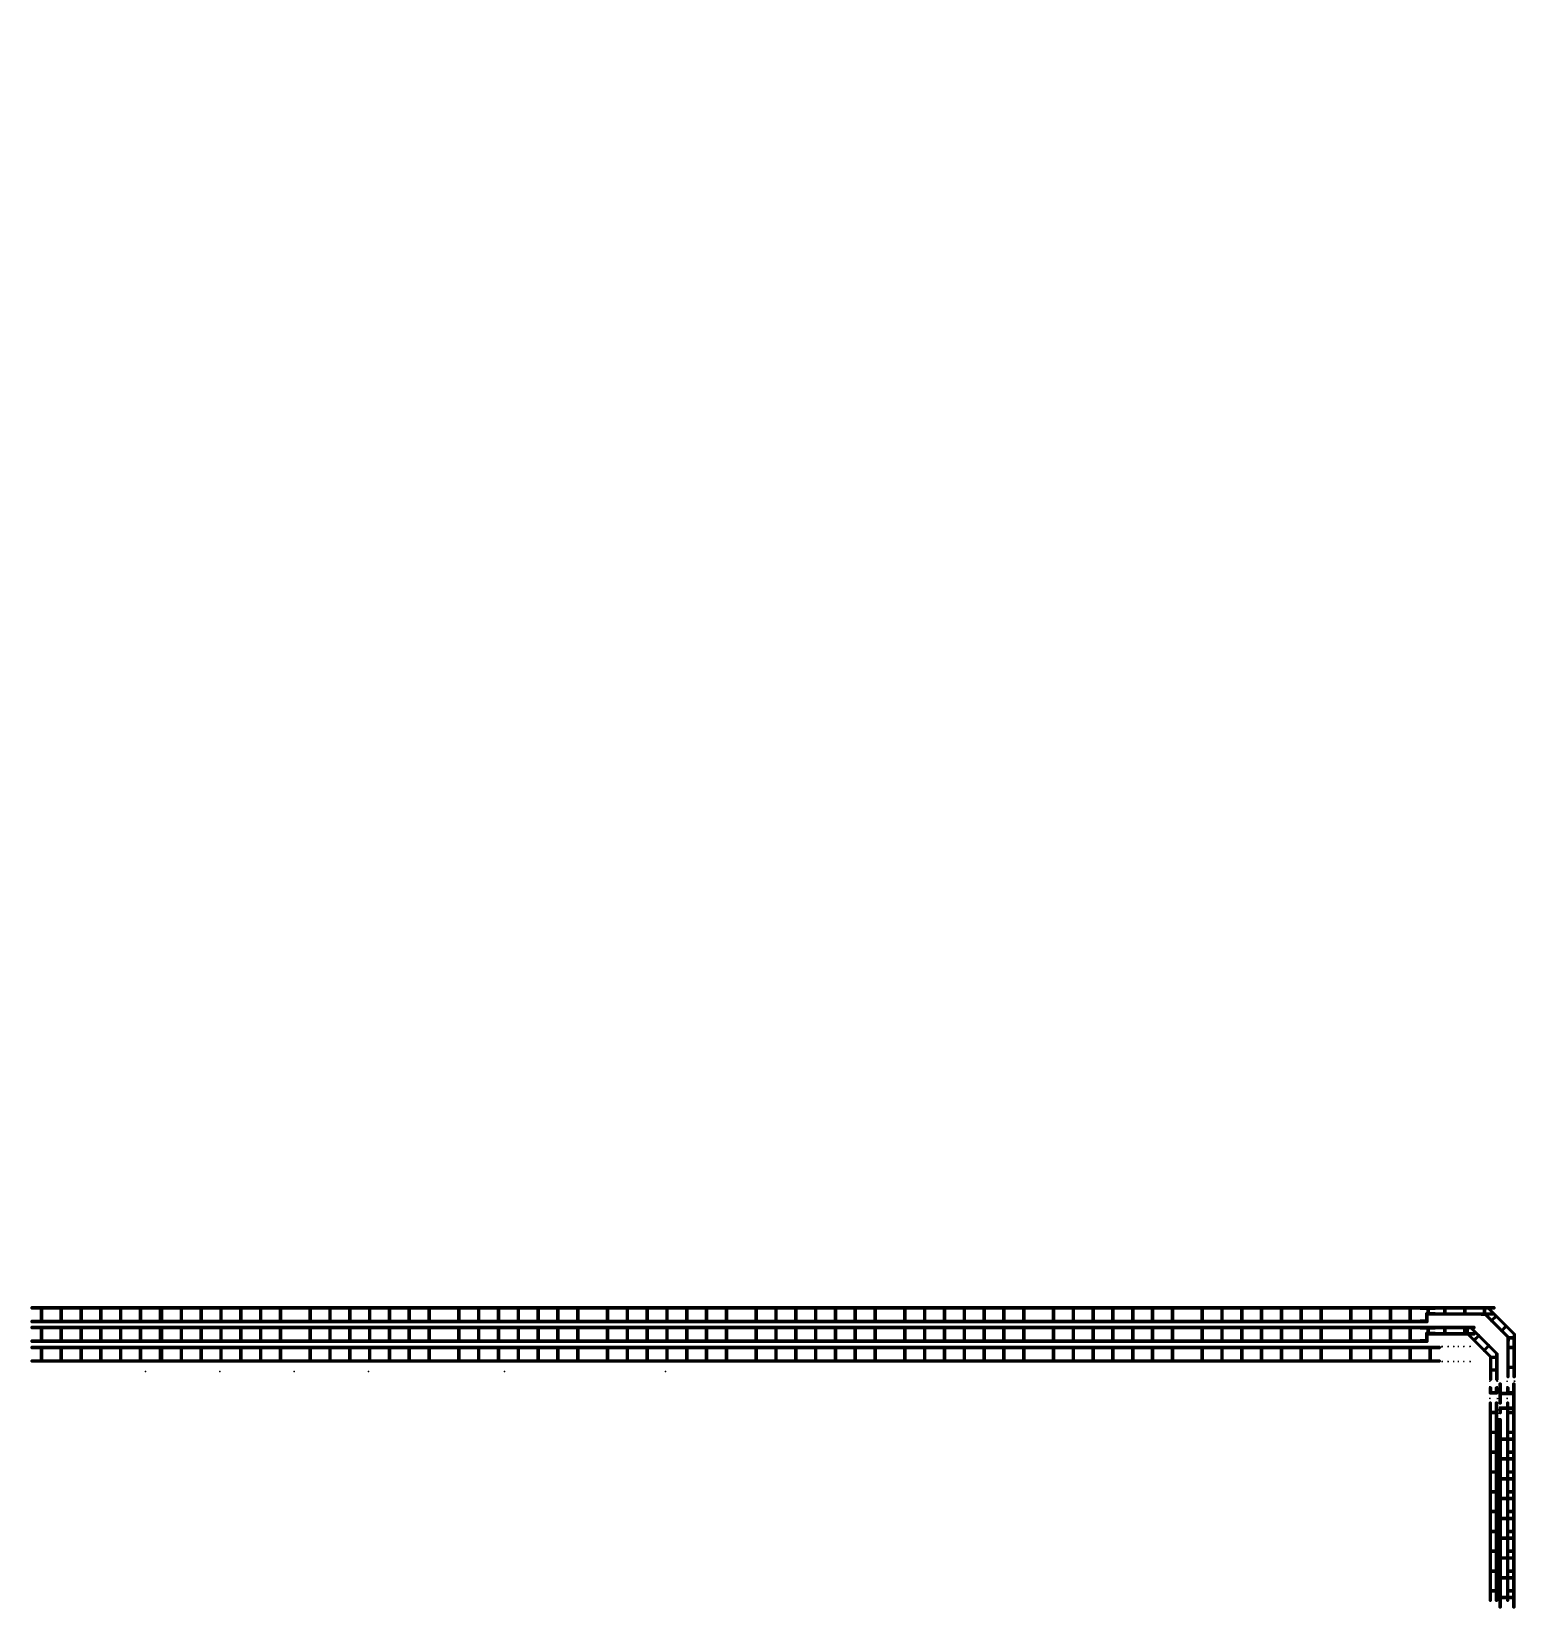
# Model space of a CAD drawing. Header units: millimetres. Extents: x 243124 to 273071, y 145208 to 177017.
import ezdxf

# ---------------------------------------------------------------- set-up
doc = ezdxf.new("R2010")
doc.units = ezdxf.units.MM
doc.linetypes.add('DASHDOT2', pattern=[12.7, 6.35, -3.175, 0, -3.175])
for name, color, linetype in [('I-INST-RED-BMS-HDT', 1, 'Continuous'), ('I-INST-RED-BMS-HDT @ 1', 1, 'Continuous'), ('I-INST-YELLOW-DCS-HDT', 2, 'Continuous'), ('I-INST-YELLOW-DCS-HDT @ 1', 2, 'Continuous'), ('INST-ORANGE-SIS-HDT', 30, 'Continuous'), ('INST-ORANGE-SIS-HDT @ 1', 30, 'Continuous')]:
    doc.layers.add(name, color=color, linetype=linetype)

# ---------------------------------------------------------------- blocks, each defined once
blk = doc.blocks.new('HY-ST115 TRAMO RECTO 300')
at = {"lineweight": 35}
mesh = blk.add_polyface(dxfattribs=at)
corners = [(0, 300), (0, 275), (0, 275, 115), (0, 300, 115), (0, 0, 115), (0, 25, 115), (0, 25), (0, 0)]
mesh.append_faces([[corners[k] for k in face] for face in [(2, 3, 0, 1), (4, 5, 6, 7)]])
mesh = blk.add_polyface(dxfattribs=at)
corners = [(2999, 300), (0, 300), (0, 300, 115), (2999, 300, 115)]
mesh.append_faces([[corners[k] for k in face] for face in [(0, 1, 2, 3)]])
mesh = blk.add_polyface(dxfattribs=at)
corners = [(2999, 300, 92), (0, 300, 115), (0, 275, 115), (2999, 275, 92)]
mesh.append_faces([[corners[k] for k in face] for face in [(0, 1, 2, 3)]])
mesh = blk.add_polyface(dxfattribs=at)
corners = [(2999, 275), (0, 275), (0, 300), (2999, 300)]
mesh.append_faces([[corners[k] for k in face] for face in [(0, 1, 2, 3)]])
mesh = blk.add_polyface(dxfattribs=at)
corners = [(2999, 275, 115), (0, 275, 115), (0, 275), (2999, 275)]
mesh.append_faces([[corners[k] for k in face] for face in [(0, 1, 2, 3)]])
mesh = blk.add_polyface(dxfattribs=at)
corners = [(2999, 0), (0, 0), (0, 25), (2999, 25)]
mesh.append_faces([[corners[k] for k in face] for face in [(0, 1, 2, 3)]])
mesh = blk.add_polyface(dxfattribs=at)
corners = [(2999, 25), (0, 25), (0, 25, 115), (2999, 25, 115)]
mesh.append_faces([[corners[k] for k in face] for face in [(0, 1, 2, 3)]])
mesh = blk.add_polyface(dxfattribs=at)
corners = [(2999, 25, 115), (0, 25, 115), (0, 0, 115), (2999, 0, 115)]
mesh.append_faces([[corners[k] for k in face] for face in [(0, 1, 2, 3)]])
mesh = blk.add_polyface(dxfattribs=at)
corners = [(600, 0, 0), (575, 0, 0), (575, 0, 115), (600, 0, 115), (0, 0, 115), (0, 0, 115), (0, 0, 0), (0, 0, 0)]
mesh.append_faces([[corners[k] for k in face] for face in [(0, 1, 2, 3), (6, 7, 4, 5)]])
mesh = blk.add_polyface(dxfattribs=at)
corners = [(2999, 0, 115), (0, 0, 115), (0, 0), (2999, 0)]
mesh.append_faces([[corners[k] for k in face] for face in [(0, 1, 2, 3)]])
mesh = blk.add_polyface(dxfattribs=at)
corners = [(187, 275), (187, 25), (187, 25, 25), (187, 275, 25)]
mesh.append_faces([[corners[k] for k in face] for face in [(0, 1, 2, 3)]])
mesh = blk.add_polyface(dxfattribs=at)
corners = [(187, 275, 25), (187, 25, 25), (212, 25, 25), (212, 275, 25)]
mesh.append_faces([[corners[k] for k in face] for face in [(0, 1, 2, 3)]])
mesh = blk.add_polyface(dxfattribs=at)
corners = [(212, 275), (212, 25), (187, 25), (187, 275)]
mesh.append_faces([[corners[k] for k in face] for face in [(0, 1, 2, 3)]])
mesh = blk.add_polyface(dxfattribs=at)
corners = [(212, 275, 25), (212, 25, 25), (212, 25), (212, 275)]
mesh.append_faces([[corners[k] for k in face] for face in [(0, 1, 2, 3)]])
mesh = blk.add_polyface(dxfattribs=at)
corners = [(587, 275), (587, 25), (587, 25, 25), (587, 275, 25)]
mesh.append_faces([[corners[k] for k in face] for face in [(0, 1, 2, 3)]])
mesh = blk.add_polyface(dxfattribs=at)
corners = [(587, 275, 25), (587, 25, 25), (612, 25, 25), (612, 275, 25)]
mesh.append_faces([[corners[k] for k in face] for face in [(0, 1, 2, 3)]])
mesh = blk.add_polyface(dxfattribs=at)
corners = [(612, 275), (612, 25), (587, 25), (587, 275)]
mesh.append_faces([[corners[k] for k in face] for face in [(0, 1, 2, 3)]])
mesh = blk.add_polyface(dxfattribs=at)
corners = [(612, 275, 25), (612, 25, 25), (612, 25), (612, 275)]
mesh.append_faces([[corners[k] for k in face] for face in [(0, 1, 2, 3)]])
mesh = blk.add_polyface(dxfattribs=at)
corners = [(987, 275), (987, 25), (987, 25, 25), (987, 275, 25)]
mesh.append_faces([[corners[k] for k in face] for face in [(0, 1, 2, 3)]])
mesh = blk.add_polyface(dxfattribs=at)
corners = [(987, 275, 25), (987, 25, 25), (1012, 25, 25), (1012, 275, 25)]
mesh.append_faces([[corners[k] for k in face] for face in [(0, 1, 2, 3)]])
mesh = blk.add_polyface(dxfattribs=at)
corners = [(1012, 275), (1012, 25), (987, 25), (987, 275)]
mesh.append_faces([[corners[k] for k in face] for face in [(0, 1, 2, 3)]])
mesh = blk.add_polyface(dxfattribs=at)
corners = [(1012, 275, 25), (1012, 25, 25), (1012, 25), (1012, 275)]
mesh.append_faces([[corners[k] for k in face] for face in [(0, 1, 2, 3)]])
mesh = blk.add_polyface(dxfattribs=at)
corners = [(1387, 275), (1387, 25), (1387, 25, 25), (1387, 275, 25)]
mesh.append_faces([[corners[k] for k in face] for face in [(0, 1, 2, 3)]])
mesh = blk.add_polyface(dxfattribs=at)
corners = [(1387, 275, 25), (1387, 25, 25), (1412, 25, 25), (1412, 275, 25)]
mesh.append_faces([[corners[k] for k in face] for face in [(0, 1, 2, 3)]])
mesh = blk.add_polyface(dxfattribs=at)
corners = [(1412, 275), (1412, 25), (1387, 25), (1387, 275)]
mesh.append_faces([[corners[k] for k in face] for face in [(0, 1, 2, 3)]])
mesh = blk.add_polyface(dxfattribs=at)
corners = [(1412, 275, 25), (1412, 25, 25), (1412, 25), (1412, 275)]
mesh.append_faces([[corners[k] for k in face] for face in [(0, 1, 2, 3)]])
mesh = blk.add_polyface(dxfattribs=at)
corners = [(1787, 275), (1787, 25), (1787, 25, 25), (1787, 275, 25)]
mesh.append_faces([[corners[k] for k in face] for face in [(0, 1, 2, 3)]])
mesh = blk.add_polyface(dxfattribs=at)
corners = [(1787, 275, 25), (1787, 25, 25), (1812, 25, 25), (1812, 275, 25)]
mesh.append_faces([[corners[k] for k in face] for face in [(0, 1, 2, 3)]])
mesh = blk.add_polyface(dxfattribs=at)
corners = [(1812, 275), (1812, 25), (1787, 25), (1787, 275)]
mesh.append_faces([[corners[k] for k in face] for face in [(0, 1, 2, 3)]])
mesh = blk.add_polyface(dxfattribs=at)
corners = [(1812, 275, 25), (1812, 25, 25), (1812, 25), (1812, 275)]
mesh.append_faces([[corners[k] for k in face] for face in [(0, 1, 2, 3)]])
mesh = blk.add_polyface(dxfattribs=at)
corners = [(2187, 275), (2187, 25), (2187, 25, 25), (2187, 275, 25)]
mesh.append_faces([[corners[k] for k in face] for face in [(0, 1, 2, 3)]])
mesh = blk.add_polyface(dxfattribs=at)
corners = [(2187, 275, 25), (2187, 25, 25), (2212, 25, 25), (2212, 275, 25)]
mesh.append_faces([[corners[k] for k in face] for face in [(0, 1, 2, 3)]])
mesh = blk.add_polyface(dxfattribs=at)
corners = [(2212, 275), (2212, 25), (2187, 25), (2187, 275)]
mesh.append_faces([[corners[k] for k in face] for face in [(0, 1, 2, 3)]])
mesh = blk.add_polyface(dxfattribs=at)
corners = [(2212, 275, 25), (2212, 25, 25), (2212, 25), (2212, 275)]
mesh.append_faces([[corners[k] for k in face] for face in [(0, 1, 2, 3)]])
mesh = blk.add_polyface(dxfattribs=at)
corners = [(2587, 275), (2587, 25), (2587, 25, 25), (2587, 275, 25)]
mesh.append_faces([[corners[k] for k in face] for face in [(0, 1, 2, 3)]])
mesh = blk.add_polyface(dxfattribs=at)
corners = [(2587, 275, 25), (2587, 25, 25), (2612, 25, 25), (2612, 275, 25)]
mesh.append_faces([[corners[k] for k in face] for face in [(0, 1, 2, 3)]])
mesh = blk.add_polyface(dxfattribs=at)
corners = [(2612, 275), (2612, 25), (2587, 25), (2587, 275)]
mesh.append_faces([[corners[k] for k in face] for face in [(0, 1, 2, 3)]])
mesh = blk.add_polyface(dxfattribs=at)
corners = [(2612, 275, 25), (2612, 25, 25), (2612, 25), (2612, 275)]
mesh.append_faces([[corners[k] for k in face] for face in [(0, 1, 2, 3)]])
mesh = blk.add_polyface(dxfattribs=at)
corners = [(2999, 300), (2999, 300, 115), (2999, 275, 115), (2999, 275), (2999, 0, 115), (2999, 0), (2999, 25), (2999, 25, 115)]
mesh.append_faces([[corners[k] for k in face] for face in [(0, 1, 2, 3), (6, 7, 4, 5)]])
mesh = blk.add_polyface(dxfattribs=at)
corners = [(3000, 300), (3000, 275), (3000, 275, 115), (3000, 300, 115), (3000, 0, 115), (3000, 25, 115), (3000, 25), (3000, 0)]
mesh.append_faces([[corners[k] for k in face] for face in [(2, 3, 0, 1), (4, 5, 6, 7)]])
blk = doc.blocks.new('HY-ST115 ESLA-1izq')
at = {"color": 1, "linetype": 'DASHDOT2', "ltscale": 0.025}
for p, q in [((-12, 0), (12, 0)), ((0, -12), (0, 12))]:
    blk.add_line(p, q, dxfattribs=at)
at = {"color": 1, "linetype": 'DASHDOT2', "ltscale": 0.025, "extrusion": (-1, 1.09137e-11, -2.86885e-15)}
blk.add_line((0, 0, -12), (0, 0, 12), dxfattribs=at)
blk = doc.blocks.new('HY-ST115 ESLA-2izq')
at = {"color": 1, "linetype": 'DASHDOT2', "ltscale": 0.025, "extrusion": (-2.60398e-16, -6.66134e-16, -1)}
for p, q in [((12, 0), (-12, 0)), ((0, -12), (0, 12))]:
    blk.add_line(p, q, dxfattribs=at)
at = {"color": 1, "linetype": 'DASHDOT2', "ltscale": 0.025, "extrusion": (-1, -3.88578e-16, -7.67073e-17)}
blk.add_line((0, 0, 12), (0, 0, -12), dxfattribs=at)
blk = doc.blocks.new('HY-ST115 ESLA-ME1der')
at = {"color": 1, "linetype": 'DASHDOT2', "ltscale": 0.025, "extrusion": (-2.60398e-16, -2.22045e-16, -1)}
for p, q in [((12, 0, 1), (-12, 0, 1)), ((0, -12, 1), (0, 12, 1)), ((142, 0), (118, 0)), ((130, -12), (130, 12))]:
    blk.add_line(p, q, dxfattribs=at)
at = {"color": 1, "extrusion": (1, -2.77556e-16, -7.67073e-17)}
blk.add_line((0, 0, 14), (0, 0, -10), dxfattribs=at)
at = {"color": 1, "linetype": 'DASHDOT2', "ltscale": 0.025, "extrusion": (1, -2.77556e-16, -7.67073e-17)}
blk.add_line((130, 0, 12), (130, 0, -12), dxfattribs=at)
blk = doc.blocks.new('HY-ST115 ESLA-ME1izq')
at = {"color": 1, "linetype": 'DASHDOT2', "ltscale": 0.025, "extrusion": (2.60398e-16, -2.22045e-16, -1)}
for p, q in [((-12, 0, -2), (12, 0, -2)), ((0, -12, -2), (0, 12, -2)), ((118, 0), (142, 0)), ((130, -12), (130, 12))]:
    blk.add_line(p, q, dxfattribs=at)
at = {"color": 1, "linetype": 'DASHDOT2', "ltscale": 0.025, "extrusion": (-1, -2.22045e-16, -7.67073e-17)}
for p, q in [((0, 0, 11), (0, 0, -13)), ((130, 0, 12), (130, 0, -12))]:
    blk.add_line(p, q, dxfattribs=at)
blk = doc.blocks.new('HY-ST115 ESLA-2der')
at = {"color": 1, "linetype": 'DASHDOT2', "ltscale": 0.025}
for p, q in [((-12, 0), (12, 0)), ((0, -12), (0, 12))]:
    blk.add_line(p, q, dxfattribs=at)
at = {"color": 1, "linetype": 'DASHDOT2', "ltscale": 0.025, "extrusion": (1, -1.35452e-16, 6.12303e-17)}
blk.add_line((0, 0, 12), (0, 0, -12), dxfattribs=at)
blk = doc.blocks.new('HY-ST115 ESLA-1der')
at = {"color": 1, "linetype": 'DASHDOT2', "ltscale": 0.025}
for p, q in [((-12, 0), (12, 0)), ((0, -12), (0, 12))]:
    blk.add_line(p, q, dxfattribs=at)
blk = doc.blocks.new('HY-ST115 BART_150x4x90-3D')
at = {"color": 0, "linetype": 'ByBlock', "lineweight": 0, "extrusion": (3.49246e-16, 3.40538e-16, -1), "rotation": 329.9995999997834}
blk.add_blockref('HY-ST115 ESLA-ME1der', (152, 46, -5), dxfattribs=at)
at = {"color": 0, "linetype": 'ByBlock', "lineweight": 0}
for p, rotation in [((-265, -19, 157), 30.00040000021664), ((-330, -131, 155), 59.99999999993758)]:
    blk.add_blockref('HY-ST115 ESLA-ME1izq', p, dxfattribs=dict(at, rotation=rotation))
blk.add_blockref('HY-ST115 ESLA-2der', (-152, 46, 155), dxfattribs=at)
at = {"color": 0, "linetype": 'ByBlock', "lineweight": 0, "extrusion": (4.49808e-16, 0, -1)}
blk.add_blockref('HY-ST115 ESLA-1der', (152, 46, -2), dxfattribs=at)
at = {"color": 0, "linetype": 'ByBlock', "lineweight": 0, "extrusion": (3.01601e-16, 3.60822e-16, -1), "rotation": 300.0000000000624}
blk.add_blockref('HY-ST115 ESLA-ME1der', (265, -19, -4), dxfattribs=at)
at = {"color": 0, "linetype": 'ByBlock', "lineweight": 0, "extrusion": (1.63744e-16, 4.47019e-16, -1), "rotation": 270}
blk.add_blockref('HY-ST115 ESLA-1izq', (330, -131, -4), dxfattribs=at)
at = {"color": 0, "linetype": 'ByBlock', "lineweight": 0, "extrusion": (3.35996e-16, 2.74766e-16, -1), "rotation": 270}
blk.add_blockref('HY-ST115 ESLA-2izq', (330, -131, -155), dxfattribs=at)
blk = doc.blocks.new('HY-ST115-CPE-90 -150')
at = {"lineweight": 35}
mesh = blk.add_polyface(dxfattribs=at)
corners = [(-530, -655, 150), (-530, -680, 150), (-384, -680, 150), (150, -146, 150), (150, 0, 150), (125, 0, 150), (125, -136, 150), (-394, -655, 150)]
mesh.append_faces([[corners[k] for k in face] for face in [(6, 3, 4, 5)]], dxfattribs={"vtx0": -1})
mesh.append_faces([[corners[k] for k in face] for face in [(7, 2, 3, 6)]], dxfattribs={"vtx0": -1, "vtx2": -1})
mesh.append_faces([[corners[k] for k in face] for face in [(1, 2, 7, 0)]], dxfattribs={"vtx1": -1})
mesh = blk.add_polyface(dxfattribs=at)
corners = [(-530, -678, 148), (-530, -655, 148), (-394, -655, 148), (125, -136, 148), (125, 0, 148), (148, 0, 148), (148, -145, 148), (-385, -678, 148)]
mesh.append_faces([[corners[k] for k in face] for face in [(7, 2, 3, 6)]], dxfattribs={"vtx0": -1, "vtx2": -1})
mesh.append_faces([[corners[k] for k in face] for face in [(0, 1, 2, 7)]], dxfattribs={"vtx2": -1})
mesh.append_faces([[corners[k] for k in face] for face in [(3, 4, 5, 6)]], dxfattribs={"vtx3": -1})
mesh = blk.add_polyface(dxfattribs=at)
corners = [(-530, -655, 2), (-530, -678, 2), (-385, -678, 2), (148, -145, 2), (148, 0, 2), (125, 0, 2), (125, -136, 2), (-394, -655, 2)]
mesh.append_faces([[corners[k] for k in face] for face in [(6, 3, 4, 5)]], dxfattribs={"vtx0": -1})
mesh.append_faces([[corners[k] for k in face] for face in [(7, 2, 3, 6)]], dxfattribs={"vtx0": -1, "vtx2": -1})
mesh.append_faces([[corners[k] for k in face] for face in [(1, 2, 7, 0)]], dxfattribs={"vtx1": -1})
mesh = blk.add_polyface(dxfattribs=at)
corners = [(-530, -680), (-530, -655), (-394, -655), (125, -136), (125, 0), (150, 0), (150, -146), (-384, -680)]
mesh.append_faces([[corners[k] for k in face] for face in [(7, 2, 3, 6)]], dxfattribs={"vtx0": -1, "vtx2": -1})
mesh.append_faces([[corners[k] for k in face] for face in [(0, 1, 2, 7)]], dxfattribs={"vtx2": -1})
mesh.append_faces([[corners[k] for k in face] for face in [(3, 4, 5, 6)]], dxfattribs={"vtx3": -1})
mesh = blk.add_polyface(dxfattribs=at)
corners = [(-530, -555), (-530, -530), (-456, -530), (0, -74), (0, 0), (25, 0), (25, -84), (-446, -555)]
mesh.append_faces([[corners[k] for k in face] for face in [(7, 2, 3, 6)]], dxfattribs={"vtx0": -1, "vtx2": -1})
mesh.append_faces([[corners[k] for k in face] for face in [(0, 1, 2, 7)]], dxfattribs={"vtx2": -1})
mesh.append_faces([[corners[k] for k in face] for face in [(3, 4, 5, 6)]], dxfattribs={"vtx3": -1})
mesh = blk.add_polyface(dxfattribs=at)
corners = [(-530, -532, 2), (-530, -555, 2), (-446, -555, 2), (25, -84, 2), (25, 0, 2), (2, 0, 2), (2, -74, 2), (-456, -532, 2)]
mesh.append_faces([[corners[k] for k in face] for face in [(6, 3, 4, 5)]], dxfattribs={"vtx0": -1})
mesh.append_faces([[corners[k] for k in face] for face in [(7, 2, 3, 6)]], dxfattribs={"vtx0": -1, "vtx2": -1})
mesh.append_faces([[corners[k] for k in face] for face in [(1, 2, 7, 0)]], dxfattribs={"vtx1": -1})
mesh = blk.add_polyface(dxfattribs=at)
corners = [(-530, -555, 148), (-530, -532, 148), (-456, -532, 148), (2, -74, 148), (2, 0, 148), (25, 0, 148), (25, -84, 148), (-446, -555, 148)]
mesh.append_faces([[corners[k] for k in face] for face in [(7, 2, 3, 6)]], dxfattribs={"vtx0": -1, "vtx2": -1})
mesh.append_faces([[corners[k] for k in face] for face in [(0, 1, 2, 7)]], dxfattribs={"vtx2": -1})
mesh.append_faces([[corners[k] for k in face] for face in [(3, 4, 5, 6)]], dxfattribs={"vtx3": -1})
mesh = blk.add_polyface(dxfattribs=at)
corners = [(-530, -530, 150), (-530, -555, 150), (-446, -555, 150), (25, -84, 150), (25, 0, 150), (0, 0, 150), (0, -74, 150), (-456, -530, 150)]
mesh.append_faces([[corners[k] for k in face] for face in [(6, 3, 4, 5)]], dxfattribs={"vtx0": -1})
mesh.append_faces([[corners[k] for k in face] for face in [(7, 2, 3, 6)]], dxfattribs={"vtx0": -1, "vtx2": -1})
mesh.append_faces([[corners[k] for k in face] for face in [(1, 2, 7, 0)]], dxfattribs={"vtx1": -1})
mesh = blk.add_polyface(dxfattribs=at)
corners = [(0, 0, 150), (25, 0, 150), (25, 0, 148), (2, 0, 148), (2, 0, 2), (25, 0, 2), (25, 0), (0, 0), (150, 0, 150), (150, 0), (125, 0), (125, 0, 2), (148, 0, 2), (148, 0, 148), (125, 0, 148), (125, 0, 150)]
mesh.append_faces([[corners[k] for k in face] for face in [(3, 0, 1, 2)]], dxfattribs={"vtx0": -1})
mesh.append_faces([[corners[k] for k in face] for face in [(9, 12, 13, 8)]], dxfattribs={"vtx0": -1, "vtx2": -1})
mesh.append_faces([[corners[k] for k in face] for face in [(6, 7, 4, 5)]], dxfattribs={"vtx1": -1})
mesh.append_faces([[corners[k] for k in face] for face in [(3, 4, 7, 0)]], dxfattribs={"vtx1": -1, "vtx3": -1})
mesh.append_faces([[corners[k] for k in face] for face in [(10, 11, 12, 9)]], dxfattribs={"vtx2": -1})
mesh.append_faces([[corners[k] for k in face] for face in [(13, 14, 15, 8)]], dxfattribs={"vtx3": -1})
mesh = blk.add_polyface(dxfattribs=at)
corners = [(0, -74, 150), (0, 0, 150), (0, 0), (0, -74)]
mesh.append_faces([[corners[k] for k in face] for face in [(0, 1, 2, 3)]])
mesh = blk.add_polyface(dxfattribs=at)
corners = [(2, -74, 2), (2, 0, 2), (2, 0, 148), (2, -74, 148)]
mesh.append_faces([[corners[k] for k in face] for face in [(0, 1, 2, 3)]])
mesh = blk.add_polyface(dxfattribs=at)
corners = [(25, -84), (25, 0), (25, 0, 2), (25, -84, 2)]
mesh.append_faces([[corners[k] for k in face] for face in [(0, 1, 2, 3)]])
mesh = blk.add_polyface(dxfattribs=at)
corners = [(25, -84, 148), (25, 0, 148), (25, 0, 150), (25, -84, 150)]
mesh.append_faces([[corners[k] for k in face] for face in [(0, 1, 2, 3)]])
mesh = blk.add_polyface(dxfattribs=at)
corners = [(125, -136, 150), (125, 0, 150), (125, 0, 148), (125, -136, 148)]
mesh.append_faces([[corners[k] for k in face] for face in [(0, 1, 2, 3)]])
mesh = blk.add_polyface(dxfattribs=at)
corners = [(125, -136, 2), (125, 0, 2), (125, 0), (125, -136)]
mesh.append_faces([[corners[k] for k in face] for face in [(0, 1, 2, 3)]])
mesh = blk.add_polyface(dxfattribs=at)
corners = [(148, -145, 148), (148, 0, 148), (148, 0, 2), (148, -145, 2)]
mesh.append_faces([[corners[k] for k in face] for face in [(0, 1, 2, 3)]])
mesh = blk.add_polyface(dxfattribs=at)
corners = [(150, -146), (150, 0), (150, 0, 150), (150, -146, 150)]
mesh.append_faces([[corners[k] for k in face] for face in [(0, 1, 2, 3)]])
mesh = blk.add_polyface(dxfattribs=at)
corners = [(-456, -530, 150), (0, -74, 150), (0, -74), (-456, -530)]
mesh.append_faces([[corners[k] for k in face] for face in [(0, 1, 2, 3)]])
mesh = blk.add_polyface(dxfattribs=at)
corners = [(-456, -532, 2), (2, -74, 2), (2, -74, 148), (-456, -532, 148)]
mesh.append_faces([[corners[k] for k in face] for face in [(0, 1, 2, 3)]])
mesh = blk.add_polyface(dxfattribs=at)
corners = [(-446, -555), (25, -84), (25, -84, 2), (-446, -555, 2)]
mesh.append_faces([[corners[k] for k in face] for face in [(0, 1, 2, 3)]])
mesh = blk.add_polyface(dxfattribs=at)
corners = [(-446, -555, 148), (25, -84, 148), (25, -84, 150), (-446, -555, 150)]
mesh.append_faces([[corners[k] for k in face] for face in [(0, 1, 2, 3)]])
mesh = blk.add_polyface(dxfattribs=at)
corners = [(-394, -655, 150), (125, -136, 150), (125, -136, 148), (-394, -655, 148)]
mesh.append_faces([[corners[k] for k in face] for face in [(0, 1, 2, 3)]])
mesh = blk.add_polyface(dxfattribs=at)
corners = [(-394, -655, 2), (125, -136, 2), (125, -136), (-394, -655)]
mesh.append_faces([[corners[k] for k in face] for face in [(0, 1, 2, 3)]])
mesh = blk.add_polyface(dxfattribs=at)
corners = [(-385, -678, 148), (148, -145, 148), (148, -145, 2), (-385, -678, 2)]
mesh.append_faces([[corners[k] for k in face] for face in [(0, 1, 2, 3)]])
mesh = blk.add_polyface(dxfattribs=at)
corners = [(-384, -680), (150, -146), (150, -146, 150), (-384, -680, 150)]
mesh.append_faces([[corners[k] for k in face] for face in [(0, 1, 2, 3)]])
mesh = blk.add_polyface(dxfattribs=at)
corners = [(-116, -192), (-134, -210), (-134, -210, 25), (-116, -192, 25)]
mesh.append_faces([[corners[k] for k in face] for face in [(0, 1, 2, 3)]])
mesh = blk.add_polyface(dxfattribs=at)
corners = [(-116, -192), (-8, -301, 2), (-25, -319, 2), (-134, -210)]
mesh.append_faces([[corners[k] for k in face] for face in [(0, 1, 2, 3)]])
mesh = blk.add_polyface(dxfattribs=at)
corners = [(-134, -210, 25), (-25, -319, 27), (-8, -301, 27), (-116, -192, 25)]
mesh.append_faces([[corners[k] for k in face] for face in [(0, 1, 2, 3)]])
mesh = blk.add_polyface(dxfattribs=at)
corners = [(-134, -210), (-25, -319, 2), (-25, -319, 27), (-134, -210, 25)]
mesh.append_faces([[corners[k] for k in face] for face in [(0, 1, 2, 3)]])
mesh = blk.add_polyface(dxfattribs=at)
corners = [(-116, -192, 25), (-8, -301, 27), (-8, -301, 2), (-116, -192)]
mesh.append_faces([[corners[k] for k in face] for face in [(0, 1, 2, 3)]])
mesh = blk.add_polyface(dxfattribs=at)
corners = [(-25, -319, 27), (-25, -319, 2), (-8, -301, 2), (-8, -301, 27)]
mesh.append_faces([[corners[k] for k in face] for face in [(0, 1, 2, 3)]])
mesh = blk.add_polyface(dxfattribs=at)
corners = [(2, -55), (2, -81), (2, -81, 25), (2, -55, 25)]
mesh.append_faces([[corners[k] for k in face] for face in [(0, 1, 2, 3)]])
mesh = blk.add_polyface(dxfattribs=at)
corners = [(2, -55, 25), (148, -55, 25), (148, -55), (2, -55)]
mesh.append_faces([[corners[k] for k in face] for face in [(0, 1, 2, 3)]])
mesh = blk.add_polyface(dxfattribs=at)
corners = [(2, -55), (148, -55), (148, -81), (2, -81)]
mesh.append_faces([[corners[k] for k in face] for face in [(0, 1, 2, 3)]])
mesh = blk.add_polyface(dxfattribs=at)
corners = [(2, -81, 25), (148, -81, 25), (148, -55, 25), (2, -55, 25)]
mesh.append_faces([[corners[k] for k in face] for face in [(0, 1, 2, 3)]])
mesh = blk.add_polyface(dxfattribs=at)
corners = [(2, -81), (148, -81), (148, -81, 25), (2, -81, 25)]
mesh.append_faces([[corners[k] for k in face] for face in [(0, 1, 2, 3)]])
mesh = blk.add_polyface(dxfattribs=at)
corners = [(148, -81, 25), (148, -81), (148, -55), (148, -55, 25)]
mesh.append_faces([[corners[k] for k in face] for face in [(0, 1, 2, 3)]])
mesh = blk.add_polyface(dxfattribs=at)
corners = [(-530, -680, 150), (-530, -655, 150), (-530, -655, 148), (-530, -678, 148), (-530, -678, 2), (-530, -655, 2), (-530, -655), (-530, -680), (-530, -530, 150), (-530, -530), (-530, -555), (-530, -555, 2), (-530, -532, 2), (-530, -532, 148), (-530, -555, 148), (-530, -555, 150)]
mesh.append_faces([[corners[k] for k in face] for face in [(12, 9, 10, 11)]], dxfattribs={"vtx0": -1})
mesh.append_faces([[corners[k] for k in face] for face in [(9, 12, 13, 8)]], dxfattribs={"vtx0": -1, "vtx2": -1})
mesh.append_faces([[corners[k] for k in face] for face in [(15, 8, 13, 14)]], dxfattribs={"vtx1": -1})
mesh.append_faces([[corners[k] for k in face] for face in [(3, 4, 7, 0)]], dxfattribs={"vtx1": -1, "vtx3": -1})
mesh.append_faces([[corners[k] for k in face] for face in [(1, 2, 3, 0)]], dxfattribs={"vtx2": -1})
mesh.append_faces([[corners[k] for k in face] for face in [(4, 5, 6, 7)]], dxfattribs={"vtx3": -1})
mesh = blk.add_polyface(dxfattribs=at)
corners = [(-530, -530, 150), (-456, -530, 150), (-456, -530), (-530, -530)]
mesh.append_faces([[corners[k] for k in face] for face in [(0, 1, 2, 3)]])
mesh = blk.add_polyface(dxfattribs=at)
corners = [(-530, -532, 2), (-456, -532, 2), (-456, -532, 148), (-530, -532, 148)]
mesh.append_faces([[corners[k] for k in face] for face in [(0, 1, 2, 3)]])
mesh = blk.add_polyface(dxfattribs=at)
corners = [(-530, -555), (-446, -555), (-446, -555, 2), (-530, -555, 2)]
mesh.append_faces([[corners[k] for k in face] for face in [(0, 1, 2, 3)]])
mesh = blk.add_polyface(dxfattribs=at)
corners = [(-530, -555, 148), (-446, -555, 148), (-446, -555, 150), (-530, -555, 150)]
mesh.append_faces([[corners[k] for k in face] for face in [(0, 1, 2, 3)]])
mesh = blk.add_polyface(dxfattribs=at)
corners = [(-449, -532), (-475, -532), (-475, -532, 25), (-449, -532, 25)]
mesh.append_faces([[corners[k] for k in face] for face in [(0, 1, 2, 3)]])
mesh = blk.add_polyface(dxfattribs=at)
corners = [(-449, -532), (-449, -678), (-475, -678), (-475, -532)]
mesh.append_faces([[corners[k] for k in face] for face in [(0, 1, 2, 3)]])
mesh = blk.add_polyface(dxfattribs=at)
corners = [(-475, -532), (-475, -678), (-475, -678, 25), (-475, -532, 25)]
mesh.append_faces([[corners[k] for k in face] for face in [(0, 1, 2, 3)]])
mesh = blk.add_polyface(dxfattribs=at)
corners = [(-475, -532, 25), (-475, -678, 25), (-449, -678, 25), (-449, -532, 25)]
mesh.append_faces([[corners[k] for k in face] for face in [(0, 1, 2, 3)]])
mesh = blk.add_polyface(dxfattribs=at)
corners = [(-449, -532, 25), (-449, -678, 25), (-449, -678), (-449, -532)]
mesh.append_faces([[corners[k] for k in face] for face in [(0, 1, 2, 3)]])
mesh = blk.add_polyface(dxfattribs=at)
corners = [(-320, -396), (-338, -414), (-338, -414, 25), (-320, -396, 25)]
mesh.append_faces([[corners[k] for k in face] for face in [(0, 1, 2, 3)]])
mesh = blk.add_polyface(dxfattribs=at)
corners = [(-320, -396), (-211, -505, 2), (-229, -522, 2), (-338, -414)]
mesh.append_faces([[corners[k] for k in face] for face in [(0, 1, 2, 3)]])
mesh = blk.add_polyface(dxfattribs=at)
corners = [(-338, -414, 25), (-229, -522, 27), (-211, -505, 27), (-320, -396, 25)]
mesh.append_faces([[corners[k] for k in face] for face in [(0, 1, 2, 3)]])
mesh = blk.add_polyface(dxfattribs=at)
corners = [(-338, -414), (-229, -522, 2), (-229, -522, 27), (-338, -414, 25)]
mesh.append_faces([[corners[k] for k in face] for face in [(0, 1, 2, 3)]])
mesh = blk.add_polyface(dxfattribs=at)
corners = [(-320, -396, 25), (-211, -505, 27), (-211, -505, 2), (-320, -396)]
mesh.append_faces([[corners[k] for k in face] for face in [(0, 1, 2, 3)]])
mesh = blk.add_polyface(dxfattribs=at)
corners = [(-229, -522, 27), (-229, -522, 2), (-211, -505, 2), (-211, -505, 27)]
mesh.append_faces([[corners[k] for k in face] for face in [(0, 1, 2, 3)]])
mesh = blk.add_polyface(dxfattribs=at)
corners = [(-530, -655, 150), (-394, -655, 150), (-394, -655, 148), (-530, -655, 148)]
mesh.append_faces([[corners[k] for k in face] for face in [(0, 1, 2, 3)]])
mesh = blk.add_polyface(dxfattribs=at)
corners = [(-530, -655, 2), (-394, -655, 2), (-394, -655), (-530, -655)]
mesh.append_faces([[corners[k] for k in face] for face in [(0, 1, 2, 3)]])
mesh = blk.add_polyface(dxfattribs=at)
corners = [(-530, -678, 148), (-385, -678, 148), (-385, -678, 2), (-530, -678, 2)]
mesh.append_faces([[corners[k] for k in face] for face in [(0, 1, 2, 3)]])
mesh = blk.add_polyface(dxfattribs=at)
corners = [(-530, -680), (-384, -680), (-384, -680, 150), (-530, -680, 150)]
mesh.append_faces([[corners[k] for k in face] for face in [(0, 1, 2, 3)]])
mesh = blk.add_polyface(dxfattribs=at)
corners = [(-475, -678, 25), (-475, -678), (-449, -678), (-449, -678, 25)]
mesh.append_faces([[corners[k] for k in face] for face in [(0, 1, 2, 3)]])
blk = doc.blocks.new('HY-ST115 BART_150x4x90i-3D')
at = {"lineweight": 0, "extrusion": (4.41605e-16, 1.61681e-16, -1), "rotation": 329.9999999999376}
blk.add_blockref('HY-ST115 ESLA-ME1der', (111, -265, -4), dxfattribs=at)
at = {"lineweight": 0}
for name, p, rotation in [('HY-ST115 ESLA-ME1izq', (-224, -330, 155), 30.00000000006242), ('HY-ST115 ESLA-ME1izq', (-111, -265, 157), 60.00040000028528), ('HY-ST115 ESLA-2der', (-46, -152, 155), 90)]:
    blk.add_blockref(name, p, dxfattribs=dict(at, rotation=rotation))
at = {"lineweight": 0, "extrusion": (4.47019e-16, -1.63744e-16, -1)}
blk.add_blockref('HY-ST115 ESLA-1izq', (224, -330, -4), dxfattribs=at)
at = {"lineweight": 0, "extrusion": (2.74766e-16, -3.35996e-16, -1)}
blk.add_blockref('HY-ST115 ESLA-2izq', (224, -330, -155), dxfattribs=at)
at = {"lineweight": 0, "extrusion": (1.32187e-16, 4.69538e-16, -1), "rotation": 299.9995999997147}
blk.add_blockref('HY-ST115 ESLA-ME1der', (46, -152, -5), dxfattribs=at)
at = {"lineweight": 0, "extrusion": (5.1769e-31, 4.49808e-16, -1), "rotation": 270}
blk.add_blockref('HY-ST115 ESLA-1der', (46, -152, -2), dxfattribs=at)
blk = doc.blocks.new('*U21')
at = {"lineweight": 35}
mesh = blk.add_polyface(dxfattribs=at)
corners = [(-150, 3999), (-150, 3600), (-150, 3600, 117), (-150, 3999, 117)]
mesh.append_faces([[corners[k] for k in face] for face in [(0, 1, 2, 3)]])
mesh = blk.add_polyface(dxfattribs=at)
corners = [(-150, 3999, 117), (-150, 3600, 117), (-125, 3600, 117), (-125, 3999, 117)]
mesh.append_faces([[corners[k] for k in face] for face in [(0, 1, 2, 3)]])
mesh = blk.add_polyface(dxfattribs=at)
corners = [(-125, 3999), (-125, 3600), (-150, 3600), (-150, 3999)]
mesh.append_faces([[corners[k] for k in face] for face in [(0, 1, 2, 3)]])
mesh = blk.add_polyface(dxfattribs=at)
corners = [(-125, 3999, 117), (-125, 3600, 117), (-125, 3600), (-125, 3999)]
mesh.append_faces([[corners[k] for k in face] for face in [(0, 1, 2, 3)]])
mesh = blk.add_polyface(dxfattribs=at)
corners = [(0, 3999), (0, 3600), (-25, 3600), (-25, 3999)]
mesh.append_faces([[corners[k] for k in face] for face in [(0, 1, 2, 3)]])
mesh = blk.add_polyface(dxfattribs=at)
corners = [(-25, 3999), (-25, 3600), (-25, 3600, 117), (-25, 3999, 117)]
mesh.append_faces([[corners[k] for k in face] for face in [(0, 1, 2, 3)]])
mesh = blk.add_polyface(dxfattribs=at)
corners = [(-25, 3999, 117), (-25, 3600, 117), (0, 3600, 117), (0, 3999, 117)]
mesh.append_faces([[corners[k] for k in face] for face in [(0, 1, 2, 3)]])
mesh = blk.add_polyface(dxfattribs=at)
corners = [(0, 3999, 117), (0, 3600, 117), (0, 3600), (0, 3999)]
mesh.append_faces([[corners[k] for k in face] for face in [(0, 1, 2, 3)]])
mesh = blk.add_polyface(dxfattribs=at)
corners = [(-150, 3599), (-150, 3200), (-150, 3200, 117), (-150, 3599, 117)]
mesh.append_faces([[corners[k] for k in face] for face in [(0, 1, 2, 3)]])
mesh = blk.add_polyface(dxfattribs=at)
corners = [(-150, 3599, 117), (-150, 3200, 117), (-125, 3200, 117), (-125, 3599, 117)]
mesh.append_faces([[corners[k] for k in face] for face in [(0, 1, 2, 3)]])
mesh = blk.add_polyface(dxfattribs=at)
corners = [(-125, 3599), (-125, 3200), (-150, 3200), (-150, 3599)]
mesh.append_faces([[corners[k] for k in face] for face in [(0, 1, 2, 3)]])
mesh = blk.add_polyface(dxfattribs=at)
corners = [(-125, 3787, 25), (-25, 3787, 25), (-25, 3812, 25), (-125, 3812, 25)]
mesh.append_faces([[corners[k] for k in face] for face in [(0, 1, 2, 3)]])
mesh = blk.add_polyface(dxfattribs=at)
corners = [(-125, 3812, 25), (-25, 3812, 25), (-25, 3812), (-125, 3812)]
mesh.append_faces([[corners[k] for k in face] for face in [(0, 1, 2, 3)]])
mesh = blk.add_polyface(dxfattribs=at)
corners = [(-125, 3812), (-25, 3812), (-25, 3787), (-125, 3787)]
mesh.append_faces([[corners[k] for k in face] for face in [(0, 1, 2, 3)]])
mesh = blk.add_polyface(dxfattribs=at)
corners = [(-125, 3787), (-25, 3787), (-25, 3787, 25), (-125, 3787, 25)]
mesh.append_faces([[corners[k] for k in face] for face in [(0, 1, 2, 3)]])
mesh = blk.add_polyface(dxfattribs=at)
corners = [(-125, 3599, 117), (-125, 3200, 117), (-125, 3200), (-125, 3599)]
mesh.append_faces([[corners[k] for k in face] for face in [(0, 1, 2, 3)]])
mesh = blk.add_polyface(dxfattribs=at)
corners = [(0, 3599), (0, 3200), (-25, 3200), (-25, 3599)]
mesh.append_faces([[corners[k] for k in face] for face in [(0, 1, 2, 3)]])
mesh = blk.add_polyface(dxfattribs=at)
corners = [(-25, 3599), (-25, 3200), (-25, 3200, 117), (-25, 3599, 117)]
mesh.append_faces([[corners[k] for k in face] for face in [(0, 1, 2, 3)]])
mesh = blk.add_polyface(dxfattribs=at)
corners = [(-25, 3599, 117), (-25, 3200, 117), (0, 3200, 117), (0, 3599, 117)]
mesh.append_faces([[corners[k] for k in face] for face in [(0, 1, 2, 3)]])
mesh = blk.add_polyface(dxfattribs=at)
corners = [(0, 3599, 117), (0, 3200, 117), (0, 3200), (0, 3599)]
mesh.append_faces([[corners[k] for k in face] for face in [(0, 1, 2, 3)]])
mesh = blk.add_polyface(dxfattribs=at)
corners = [(-150, 3199), (-150, 2800), (-150, 2800, 117), (-150, 3199, 117)]
mesh.append_faces([[corners[k] for k in face] for face in [(0, 1, 2, 3)]])
mesh = blk.add_polyface(dxfattribs=at)
corners = [(-150, 3199, 117), (-150, 2800, 117), (-125, 2800, 117), (-125, 3199, 117)]
mesh.append_faces([[corners[k] for k in face] for face in [(0, 1, 2, 3)]])
mesh = blk.add_polyface(dxfattribs=at)
corners = [(-125, 3199), (-125, 2800), (-150, 2800), (-150, 3199)]
mesh.append_faces([[corners[k] for k in face] for face in [(0, 1, 2, 3)]])
mesh = blk.add_polyface(dxfattribs=at)
corners = [(-125, 3387, 25), (-25, 3387, 25), (-25, 3412, 25), (-125, 3412, 25)]
mesh.append_faces([[corners[k] for k in face] for face in [(0, 1, 2, 3)]])
mesh = blk.add_polyface(dxfattribs=at)
corners = [(-125, 3412, 25), (-25, 3412, 25), (-25, 3412), (-125, 3412)]
mesh.append_faces([[corners[k] for k in face] for face in [(0, 1, 2, 3)]])
mesh = blk.add_polyface(dxfattribs=at)
corners = [(-125, 3412), (-25, 3412), (-25, 3387), (-125, 3387)]
mesh.append_faces([[corners[k] for k in face] for face in [(0, 1, 2, 3)]])
mesh = blk.add_polyface(dxfattribs=at)
corners = [(-125, 3387), (-25, 3387), (-25, 3387, 25), (-125, 3387, 25)]
mesh.append_faces([[corners[k] for k in face] for face in [(0, 1, 2, 3)]])
mesh = blk.add_polyface(dxfattribs=at)
corners = [(-125, 3199, 117), (-125, 2800, 117), (-125, 2800), (-125, 3199)]
mesh.append_faces([[corners[k] for k in face] for face in [(0, 1, 2, 3)]])
mesh = blk.add_polyface(dxfattribs=at)
corners = [(0, 3199), (0, 2800), (-25, 2800), (-25, 3199)]
mesh.append_faces([[corners[k] for k in face] for face in [(0, 1, 2, 3)]])
mesh = blk.add_polyface(dxfattribs=at)
corners = [(-25, 3199), (-25, 2800), (-25, 2800, 117), (-25, 3199, 117)]
mesh.append_faces([[corners[k] for k in face] for face in [(0, 1, 2, 3)]])
mesh = blk.add_polyface(dxfattribs=at)
corners = [(-25, 3199, 117), (-25, 2800, 117), (0, 2800, 117), (0, 3199, 117)]
mesh.append_faces([[corners[k] for k in face] for face in [(0, 1, 2, 3)]])
mesh = blk.add_polyface(dxfattribs=at)
corners = [(0, 3199, 117), (0, 2800, 117), (0, 2800), (0, 3199)]
mesh.append_faces([[corners[k] for k in face] for face in [(0, 1, 2, 3)]])
mesh = blk.add_polyface(dxfattribs=at)
corners = [(-125, 2987, 25), (-25, 2987, 25), (-25, 3012, 25), (-125, 3012, 25)]
mesh.append_faces([[corners[k] for k in face] for face in [(0, 1, 2, 3)]])
mesh = blk.add_polyface(dxfattribs=at)
corners = [(-125, 3012, 25), (-25, 3012, 25), (-25, 3012), (-125, 3012)]
mesh.append_faces([[corners[k] for k in face] for face in [(0, 1, 2, 3)]])
mesh = blk.add_polyface(dxfattribs=at)
corners = [(-125, 3012), (-25, 3012), (-25, 2987), (-125, 2987)]
mesh.append_faces([[corners[k] for k in face] for face in [(0, 1, 2, 3)]])
mesh = blk.add_polyface(dxfattribs=at)
corners = [(-125, 2987), (-25, 2987), (-25, 2987, 25), (-125, 2987, 25)]
mesh.append_faces([[corners[k] for k in face] for face in [(0, 1, 2, 3)]])
mesh = blk.add_polyface(dxfattribs=at)
corners = [(-150, 2799), (-150, 2400), (-150, 2400, 117), (-150, 2799, 117)]
mesh.append_faces([[corners[k] for k in face] for face in [(0, 1, 2, 3)]])
mesh = blk.add_polyface(dxfattribs=at)
corners = [(-150, 2799, 117), (-150, 2400, 117), (-125, 2400, 117), (-125, 2799, 117)]
mesh.append_faces([[corners[k] for k in face] for face in [(0, 1, 2, 3)]])
mesh = blk.add_polyface(dxfattribs=at)
corners = [(-125, 2799), (-125, 2400), (-150, 2400), (-150, 2799)]
mesh.append_faces([[corners[k] for k in face] for face in [(0, 1, 2, 3)]])
mesh = blk.add_polyface(dxfattribs=at)
corners = [(-125, 2799, 117), (-125, 2400, 117), (-125, 2400), (-125, 2799)]
mesh.append_faces([[corners[k] for k in face] for face in [(0, 1, 2, 3)]])
mesh = blk.add_polyface(dxfattribs=at)
corners = [(-125, 2587, 25), (-25, 2587, 25), (-25, 2612, 25), (-125, 2612, 25)]
mesh.append_faces([[corners[k] for k in face] for face in [(0, 1, 2, 3)]])
mesh = blk.add_polyface(dxfattribs=at)
corners = [(-125, 2612, 25), (-25, 2612, 25), (-25, 2612), (-125, 2612)]
mesh.append_faces([[corners[k] for k in face] for face in [(0, 1, 2, 3)]])
mesh = blk.add_polyface(dxfattribs=at)
corners = [(-125, 2612), (-25, 2612), (-25, 2587), (-125, 2587)]
mesh.append_faces([[corners[k] for k in face] for face in [(0, 1, 2, 3)]])
mesh = blk.add_polyface(dxfattribs=at)
corners = [(-125, 2587), (-25, 2587), (-25, 2587, 25), (-125, 2587, 25)]
mesh.append_faces([[corners[k] for k in face] for face in [(0, 1, 2, 3)]])
mesh = blk.add_polyface(dxfattribs=at)
corners = [(0, 2799), (0, 2400), (-25, 2400), (-25, 2799)]
mesh.append_faces([[corners[k] for k in face] for face in [(0, 1, 2, 3)]])
mesh = blk.add_polyface(dxfattribs=at)
corners = [(-25, 2799), (-25, 2400), (-25, 2400, 117), (-25, 2799, 117)]
mesh.append_faces([[corners[k] for k in face] for face in [(0, 1, 2, 3)]])
mesh = blk.add_polyface(dxfattribs=at)
corners = [(-25, 2799, 117), (-25, 2400, 117), (0, 2400, 117), (0, 2799, 117)]
mesh.append_faces([[corners[k] for k in face] for face in [(0, 1, 2, 3)]])
mesh = blk.add_polyface(dxfattribs=at)
corners = [(0, 2799, 117), (0, 2400, 117), (0, 2400), (0, 2799)]
mesh.append_faces([[corners[k] for k in face] for face in [(0, 1, 2, 3)]])
mesh = blk.add_polyface(dxfattribs=at)
corners = [(-150, 2399), (-150, 2000), (-150, 2000, 117), (-150, 2399, 117)]
mesh.append_faces([[corners[k] for k in face] for face in [(0, 1, 2, 3)]])
mesh = blk.add_polyface(dxfattribs=at)
corners = [(-150, 2399, 117), (-150, 2000, 117), (-125, 2000, 117), (-125, 2399, 117)]
mesh.append_faces([[corners[k] for k in face] for face in [(0, 1, 2, 3)]])
mesh = blk.add_polyface(dxfattribs=at)
corners = [(-125, 2399), (-125, 2000), (-150, 2000), (-150, 2399)]
mesh.append_faces([[corners[k] for k in face] for face in [(0, 1, 2, 3)]])
mesh = blk.add_polyface(dxfattribs=at)
corners = [(-125, 2399, 117), (-125, 2000, 117), (-125, 2000), (-125, 2399)]
mesh.append_faces([[corners[k] for k in face] for face in [(0, 1, 2, 3)]])
mesh = blk.add_polyface(dxfattribs=at)
corners = [(0, 2399), (0, 2000), (-25, 2000), (-25, 2399)]
mesh.append_faces([[corners[k] for k in face] for face in [(0, 1, 2, 3)]])
mesh = blk.add_polyface(dxfattribs=at)
corners = [(-25, 2399), (-25, 2000), (-25, 2000, 117), (-25, 2399, 117)]
mesh.append_faces([[corners[k] for k in face] for face in [(0, 1, 2, 3)]])
mesh = blk.add_polyface(dxfattribs=at)
corners = [(-25, 2399, 117), (-25, 2000, 117), (0, 2000, 117), (0, 2399, 117)]
mesh.append_faces([[corners[k] for k in face] for face in [(0, 1, 2, 3)]])
mesh = blk.add_polyface(dxfattribs=at)
corners = [(0, 2399, 117), (0, 2000, 117), (0, 2000), (0, 2399)]
mesh.append_faces([[corners[k] for k in face] for face in [(0, 1, 2, 3)]])
mesh = blk.add_polyface(dxfattribs=at)
corners = [(-150, 1999), (-150, 1600), (-150, 1600, 117), (-150, 1999, 117)]
mesh.append_faces([[corners[k] for k in face] for face in [(0, 1, 2, 3)]])
mesh = blk.add_polyface(dxfattribs=at)
corners = [(-150, 1999, 117), (-150, 1600, 117), (-125, 1600, 117), (-125, 1999, 117)]
mesh.append_faces([[corners[k] for k in face] for face in [(0, 1, 2, 3)]])
mesh = blk.add_polyface(dxfattribs=at)
corners = [(-125, 1999), (-125, 1600), (-150, 1600), (-150, 1999)]
mesh.append_faces([[corners[k] for k in face] for face in [(0, 1, 2, 3)]])
mesh = blk.add_polyface(dxfattribs=at)
corners = [(-125, 2187, 25), (-25, 2187, 25), (-25, 2212, 25), (-125, 2212, 25)]
mesh.append_faces([[corners[k] for k in face] for face in [(0, 1, 2, 3)]])
mesh = blk.add_polyface(dxfattribs=at)
corners = [(-125, 2212, 25), (-25, 2212, 25), (-25, 2212), (-125, 2212)]
mesh.append_faces([[corners[k] for k in face] for face in [(0, 1, 2, 3)]])
mesh = blk.add_polyface(dxfattribs=at)
corners = [(-125, 2212), (-25, 2212), (-25, 2187), (-125, 2187)]
mesh.append_faces([[corners[k] for k in face] for face in [(0, 1, 2, 3)]])
mesh = blk.add_polyface(dxfattribs=at)
corners = [(-125, 2187), (-25, 2187), (-25, 2187, 25), (-125, 2187, 25)]
mesh.append_faces([[corners[k] for k in face] for face in [(0, 1, 2, 3)]])
mesh = blk.add_polyface(dxfattribs=at)
corners = [(-125, 1999, 117), (-125, 1600, 117), (-125, 1600), (-125, 1999)]
mesh.append_faces([[corners[k] for k in face] for face in [(0, 1, 2, 3)]])
mesh = blk.add_polyface(dxfattribs=at)
corners = [(0, 1999), (0, 1600), (-25, 1600), (-25, 1999)]
mesh.append_faces([[corners[k] for k in face] for face in [(0, 1, 2, 3)]])
mesh = blk.add_polyface(dxfattribs=at)
corners = [(-25, 1999), (-25, 1600), (-25, 1600, 117), (-25, 1999, 117)]
mesh.append_faces([[corners[k] for k in face] for face in [(0, 1, 2, 3)]])
mesh = blk.add_polyface(dxfattribs=at)
corners = [(-25, 1999, 117), (-25, 1600, 117), (0, 1600, 117), (0, 1999, 117)]
mesh.append_faces([[corners[k] for k in face] for face in [(0, 1, 2, 3)]])
mesh = blk.add_polyface(dxfattribs=at)
corners = [(0, 1999, 117), (0, 1600, 117), (0, 1600), (0, 1999)]
mesh.append_faces([[corners[k] for k in face] for face in [(0, 1, 2, 3)]])
mesh = blk.add_polyface(dxfattribs=at)
corners = [(-150, 1599), (-150, 1200), (-150, 1200, 117), (-150, 1599, 117)]
mesh.append_faces([[corners[k] for k in face] for face in [(0, 1, 2, 3)]])
mesh = blk.add_polyface(dxfattribs=at)
corners = [(-150, 1599, 117), (-150, 1200, 117), (-125, 1200, 117), (-125, 1599, 117)]
mesh.append_faces([[corners[k] for k in face] for face in [(0, 1, 2, 3)]])
mesh = blk.add_polyface(dxfattribs=at)
corners = [(-125, 1599), (-125, 1200), (-150, 1200), (-150, 1599)]
mesh.append_faces([[corners[k] for k in face] for face in [(0, 1, 2, 3)]])
mesh = blk.add_polyface(dxfattribs=at)
corners = [(-125, 1787, 25), (-25, 1787, 25), (-25, 1812, 25), (-125, 1812, 25)]
mesh.append_faces([[corners[k] for k in face] for face in [(0, 1, 2, 3)]])
mesh = blk.add_polyface(dxfattribs=at)
corners = [(-125, 1812, 25), (-25, 1812, 25), (-25, 1812), (-125, 1812)]
mesh.append_faces([[corners[k] for k in face] for face in [(0, 1, 2, 3)]])
mesh = blk.add_polyface(dxfattribs=at)
corners = [(-125, 1812), (-25, 1812), (-25, 1787), (-125, 1787)]
mesh.append_faces([[corners[k] for k in face] for face in [(0, 1, 2, 3)]])
mesh = blk.add_polyface(dxfattribs=at)
corners = [(-125, 1787), (-25, 1787), (-25, 1787, 25), (-125, 1787, 25)]
mesh.append_faces([[corners[k] for k in face] for face in [(0, 1, 2, 3)]])
mesh = blk.add_polyface(dxfattribs=at)
corners = [(-125, 1599, 117), (-125, 1200, 117), (-125, 1200), (-125, 1599)]
mesh.append_faces([[corners[k] for k in face] for face in [(0, 1, 2, 3)]])
mesh = blk.add_polyface(dxfattribs=at)
corners = [(0, 1599), (0, 1200), (-25, 1200), (-25, 1599)]
mesh.append_faces([[corners[k] for k in face] for face in [(0, 1, 2, 3)]])
mesh = blk.add_polyface(dxfattribs=at)
corners = [(-25, 1599), (-25, 1200), (-25, 1200, 117), (-25, 1599, 117)]
mesh.append_faces([[corners[k] for k in face] for face in [(0, 1, 2, 3)]])
mesh = blk.add_polyface(dxfattribs=at)
corners = [(-25, 1599, 117), (-25, 1200, 117), (0, 1200, 117), (0, 1599, 117)]
mesh.append_faces([[corners[k] for k in face] for face in [(0, 1, 2, 3)]])
mesh = blk.add_polyface(dxfattribs=at)
corners = [(0, 1599, 117), (0, 1200, 117), (0, 1200), (0, 1599)]
mesh.append_faces([[corners[k] for k in face] for face in [(0, 1, 2, 3)]])
mesh = blk.add_polyface(dxfattribs=at)
corners = [(-125, 1387, 25), (-25, 1387, 25), (-25, 1412, 25), (-125, 1412, 25)]
mesh.append_faces([[corners[k] for k in face] for face in [(0, 1, 2, 3)]])
mesh = blk.add_polyface(dxfattribs=at)
corners = [(-125, 1412, 25), (-25, 1412, 25), (-25, 1412), (-125, 1412)]
mesh.append_faces([[corners[k] for k in face] for face in [(0, 1, 2, 3)]])
mesh = blk.add_polyface(dxfattribs=at)
corners = [(-125, 1412), (-25, 1412), (-25, 1387), (-125, 1387)]
mesh.append_faces([[corners[k] for k in face] for face in [(0, 1, 2, 3)]])
mesh = blk.add_polyface(dxfattribs=at)
corners = [(-125, 1387), (-25, 1387), (-25, 1387, 25), (-125, 1387, 25)]
mesh.append_faces([[corners[k] for k in face] for face in [(0, 1, 2, 3)]])
mesh = blk.add_polyface(dxfattribs=at)
corners = [(-150, 1199), (-150, 800), (-150, 800, 117), (-150, 1199, 117)]
mesh.append_faces([[corners[k] for k in face] for face in [(0, 1, 2, 3)]])
mesh = blk.add_polyface(dxfattribs=at)
corners = [(-150, 1199, 117), (-150, 800, 117), (-125, 800, 117), (-125, 1199, 117)]
mesh.append_faces([[corners[k] for k in face] for face in [(0, 1, 2, 3)]])
mesh = blk.add_polyface(dxfattribs=at)
corners = [(-125, 1199), (-125, 800), (-150, 800), (-150, 1199)]
mesh.append_faces([[corners[k] for k in face] for face in [(0, 1, 2, 3)]])
mesh = blk.add_polyface(dxfattribs=at)
corners = [(-125, 1199, 117), (-125, 800, 117), (-125, 800), (-125, 1199)]
mesh.append_faces([[corners[k] for k in face] for face in [(0, 1, 2, 3)]])
mesh = blk.add_polyface(dxfattribs=at)
corners = [(-125, 987, 25), (-25, 987, 25), (-25, 1012, 25), (-125, 1012, 25)]
mesh.append_faces([[corners[k] for k in face] for face in [(0, 1, 2, 3)]])
mesh = blk.add_polyface(dxfattribs=at)
corners = [(-125, 1012, 25), (-25, 1012, 25), (-25, 1012), (-125, 1012)]
mesh.append_faces([[corners[k] for k in face] for face in [(0, 1, 2, 3)]])
mesh = blk.add_polyface(dxfattribs=at)
corners = [(-125, 1012), (-25, 1012), (-25, 987), (-125, 987)]
mesh.append_faces([[corners[k] for k in face] for face in [(0, 1, 2, 3)]])
mesh = blk.add_polyface(dxfattribs=at)
corners = [(-125, 987), (-25, 987), (-25, 987, 25), (-125, 987, 25)]
mesh.append_faces([[corners[k] for k in face] for face in [(0, 1, 2, 3)]])
mesh = blk.add_polyface(dxfattribs=at)
corners = [(0, 1199), (0, 800), (-25, 800), (-25, 1199)]
mesh.append_faces([[corners[k] for k in face] for face in [(0, 1, 2, 3)]])
mesh = blk.add_polyface(dxfattribs=at)
corners = [(-25, 1199), (-25, 800), (-25, 800, 117), (-25, 1199, 117)]
mesh.append_faces([[corners[k] for k in face] for face in [(0, 1, 2, 3)]])
mesh = blk.add_polyface(dxfattribs=at)
corners = [(-25, 1199, 117), (-25, 800, 117), (0, 800, 117), (0, 1199, 117)]
mesh.append_faces([[corners[k] for k in face] for face in [(0, 1, 2, 3)]])
mesh = blk.add_polyface(dxfattribs=at)
corners = [(0, 1199, 117), (0, 800, 117), (0, 800), (0, 1199)]
mesh.append_faces([[corners[k] for k in face] for face in [(0, 1, 2, 3)]])
mesh = blk.add_polyface(dxfattribs=at)
corners = [(-150, 799), (-150, 400), (-150, 400, 117), (-150, 799, 117)]
mesh.append_faces([[corners[k] for k in face] for face in [(0, 1, 2, 3)]])
mesh = blk.add_polyface(dxfattribs=at)
corners = [(-150, 799, 117), (-150, 400, 117), (-125, 400, 117), (-125, 799, 117)]
mesh.append_faces([[corners[k] for k in face] for face in [(0, 1, 2, 3)]])
mesh = blk.add_polyface(dxfattribs=at)
corners = [(-125, 799), (-125, 400), (-150, 400), (-150, 799)]
mesh.append_faces([[corners[k] for k in face] for face in [(0, 1, 2, 3)]])
mesh = blk.add_polyface(dxfattribs=at)
corners = [(-125, 799, 117), (-125, 400, 117), (-125, 400), (-125, 799)]
mesh.append_faces([[corners[k] for k in face] for face in [(0, 1, 2, 3)]])
mesh = blk.add_polyface(dxfattribs=at)
corners = [(0, 799), (0, 400), (-25, 400), (-25, 799)]
mesh.append_faces([[corners[k] for k in face] for face in [(0, 1, 2, 3)]])
mesh = blk.add_polyface(dxfattribs=at)
corners = [(-25, 799), (-25, 400), (-25, 400, 117), (-25, 799, 117)]
mesh.append_faces([[corners[k] for k in face] for face in [(0, 1, 2, 3)]])
mesh = blk.add_polyface(dxfattribs=at)
corners = [(-25, 799, 117), (-25, 400, 117), (0, 400, 117), (0, 799, 117)]
mesh.append_faces([[corners[k] for k in face] for face in [(0, 1, 2, 3)]])
mesh = blk.add_polyface(dxfattribs=at)
corners = [(0, 799, 117), (0, 400, 117), (0, 400), (0, 799)]
mesh.append_faces([[corners[k] for k in face] for face in [(0, 1, 2, 3)]])
mesh = blk.add_polyface(dxfattribs=at)
corners = [(-150, 399), (-150, 0), (-150, 0, 117), (-150, 399, 117)]
mesh.append_faces([[corners[k] for k in face] for face in [(0, 1, 2, 3)]])
mesh = blk.add_polyface(dxfattribs=at)
corners = [(-150, 399, 117), (-150, 0, 117), (-125, 0, 117), (-125, 399, 117)]
mesh.append_faces([[corners[k] for k in face] for face in [(0, 1, 2, 3)]])
mesh = blk.add_polyface(dxfattribs=at)
corners = [(-125, 399), (-125, 0), (-150, 0), (-150, 399)]
mesh.append_faces([[corners[k] for k in face] for face in [(0, 1, 2, 3)]])
mesh = blk.add_polyface(dxfattribs=at)
corners = [(-125, 587, 25), (-25, 587, 25), (-25, 612, 25), (-125, 612, 25)]
mesh.append_faces([[corners[k] for k in face] for face in [(0, 1, 2, 3)]])
mesh = blk.add_polyface(dxfattribs=at)
corners = [(-125, 612, 25), (-25, 612, 25), (-25, 612), (-125, 612)]
mesh.append_faces([[corners[k] for k in face] for face in [(0, 1, 2, 3)]])
mesh = blk.add_polyface(dxfattribs=at)
corners = [(-125, 612), (-25, 612), (-25, 587), (-125, 587)]
mesh.append_faces([[corners[k] for k in face] for face in [(0, 1, 2, 3)]])
mesh = blk.add_polyface(dxfattribs=at)
corners = [(-125, 587), (-25, 587), (-25, 587, 25), (-125, 587, 25)]
mesh.append_faces([[corners[k] for k in face] for face in [(0, 1, 2, 3)]])
mesh = blk.add_polyface(dxfattribs=at)
corners = [(-125, 399, 117), (-125, 0, 117), (-125, 0), (-125, 399)]
mesh.append_faces([[corners[k] for k in face] for face in [(0, 1, 2, 3)]])
mesh = blk.add_polyface(dxfattribs=at)
corners = [(0, 399), (0, 0), (-25, 0), (-25, 399)]
mesh.append_faces([[corners[k] for k in face] for face in [(0, 1, 2, 3)]])
mesh = blk.add_polyface(dxfattribs=at)
corners = [(-25, 399), (-25, 0), (-25, 0, 117), (-25, 399, 117)]
mesh.append_faces([[corners[k] for k in face] for face in [(0, 1, 2, 3)]])
mesh = blk.add_polyface(dxfattribs=at)
corners = [(-25, 399, 117), (-25, 0, 117), (0, 0, 117), (0, 399, 117)]
mesh.append_faces([[corners[k] for k in face] for face in [(0, 1, 2, 3)]])
mesh = blk.add_polyface(dxfattribs=at)
corners = [(0, 399, 117), (0, 0, 117), (0, 0), (0, 399)]
mesh.append_faces([[corners[k] for k in face] for face in [(0, 1, 2, 3)]])
mesh = blk.add_polyface(dxfattribs=at)
corners = [(-150, 0), (-125, 0), (-125, 0, 117), (-150, 0, 117), (0, 0, 117), (-25, 0, 117), (-25, 0), (0, 0)]
mesh.append_faces([[corners[k] for k in face] for face in [(2, 3, 0, 1), (4, 5, 6, 7)]])
mesh = blk.add_polyface(dxfattribs=at)
corners = [(-125, 187, 25), (-25, 187, 25), (-25, 212, 25), (-125, 212, 25)]
mesh.append_faces([[corners[k] for k in face] for face in [(0, 1, 2, 3)]])
mesh = blk.add_polyface(dxfattribs=at)
corners = [(-125, 212, 25), (-25, 212, 25), (-25, 212), (-125, 212)]
mesh.append_faces([[corners[k] for k in face] for face in [(0, 1, 2, 3)]])
mesh = blk.add_polyface(dxfattribs=at)
corners = [(-125, 212), (-25, 212), (-25, 187), (-125, 187)]
mesh.append_faces([[corners[k] for k in face] for face in [(0, 1, 2, 3)]])
mesh = blk.add_polyface(dxfattribs=at)
corners = [(-125, 187), (-25, 187), (-25, 187, 25), (-125, 187, 25)]
mesh.append_faces([[corners[k] for k in face] for face in [(0, 1, 2, 3)]])
blk = doc.blocks.new('*U22')
at = {"lineweight": 35}
mesh = blk.add_polyface(dxfattribs=at)
corners = [(-275, 799), (-275, 400), (-300, 400), (-300, 799)]
mesh.append_faces([[corners[k] for k in face] for face in [(0, 1, 2, 3)]])
mesh = blk.add_polyface(dxfattribs=at)
corners = [(-300, 799, 115), (-300, 400, 115), (-275, 400, 115), (-275, 799, 115)]
mesh.append_faces([[corners[k] for k in face] for face in [(0, 1, 2, 3)]])
mesh = blk.add_polyface(dxfattribs=at)
corners = [(-300, 799), (-300, 400), (-300, 400, 115), (-300, 799, 115)]
mesh.append_faces([[corners[k] for k in face] for face in [(0, 1, 2, 3)]])
mesh = blk.add_polyface(dxfattribs=at)
corners = [(-275, 799, 115), (-275, 400, 115), (-275, 400), (-275, 799)]
mesh.append_faces([[corners[k] for k in face] for face in [(0, 1, 2, 3)]])
mesh = blk.add_polyface(dxfattribs=at)
corners = [(-25, 799, 115), (-25, 400, 115), (0, 400, 115), (0, 799, 115)]
mesh.append_faces([[corners[k] for k in face] for face in [(0, 1, 2, 3)]])
mesh = blk.add_polyface(dxfattribs=at)
corners = [(-25, 799), (-25, 400), (-25, 400, 115), (-25, 799, 115)]
mesh.append_faces([[corners[k] for k in face] for face in [(0, 1, 2, 3)]])
mesh = blk.add_polyface(dxfattribs=at)
corners = [(0, 799), (0, 400), (-25, 400), (-25, 799)]
mesh.append_faces([[corners[k] for k in face] for face in [(0, 1, 2, 3)]])
mesh = blk.add_polyface(dxfattribs=at)
corners = [(0, 799, 115), (0, 400, 115), (0, 400), (0, 799)]
mesh.append_faces([[corners[k] for k in face] for face in [(0, 1, 2, 3)]])
mesh = blk.add_polyface(dxfattribs=at)
corners = [(-300, 399), (-300, 0), (-300, 0, 115), (-300, 399, 115)]
mesh.append_faces([[corners[k] for k in face] for face in [(0, 1, 2, 3)]])
mesh = blk.add_polyface(dxfattribs=at)
corners = [(-300, 399, 115), (-300, 0, 115), (-275, 0, 115), (-275, 399, 115)]
mesh.append_faces([[corners[k] for k in face] for face in [(0, 1, 2, 3)]])
mesh = blk.add_polyface(dxfattribs=at)
corners = [(-275, 399), (-275, 0), (-300, 0), (-300, 399)]
mesh.append_faces([[corners[k] for k in face] for face in [(0, 1, 2, 3)]])
mesh = blk.add_polyface(dxfattribs=at)
corners = [(-275, 612), (-25, 612), (-25, 587), (-275, 587)]
mesh.append_faces([[corners[k] for k in face] for face in [(0, 1, 2, 3)]])
mesh = blk.add_polyface(dxfattribs=at)
corners = [(-275, 612, 25), (-25, 612, 25), (-25, 612), (-275, 612)]
mesh.append_faces([[corners[k] for k in face] for face in [(0, 1, 2, 3)]])
mesh = blk.add_polyface(dxfattribs=at)
corners = [(-275, 587, 25), (-25, 587, 25), (-25, 612, 25), (-275, 612, 25)]
mesh.append_faces([[corners[k] for k in face] for face in [(0, 1, 2, 3)]])
mesh = blk.add_polyface(dxfattribs=at)
corners = [(-275, 587), (-25, 587), (-25, 587, 25), (-275, 587, 25)]
mesh.append_faces([[corners[k] for k in face] for face in [(0, 1, 2, 3)]])
mesh = blk.add_polyface(dxfattribs=at)
corners = [(-275, 399, 115), (-275, 0, 115), (-275, 0), (-275, 399)]
mesh.append_faces([[corners[k] for k in face] for face in [(0, 1, 2, 3)]])
mesh = blk.add_polyface(dxfattribs=at)
corners = [(0, 399), (0, 0), (-25, 0), (-25, 399)]
mesh.append_faces([[corners[k] for k in face] for face in [(0, 1, 2, 3)]])
mesh = blk.add_polyface(dxfattribs=at)
corners = [(-25, 399), (-25, 0), (-25, 0, 115), (-25, 399, 115)]
mesh.append_faces([[corners[k] for k in face] for face in [(0, 1, 2, 3)]])
mesh = blk.add_polyface(dxfattribs=at)
corners = [(-25, 399, 115), (-25, 0, 115), (0, 0, 115), (0, 399, 115)]
mesh.append_faces([[corners[k] for k in face] for face in [(0, 1, 2, 3)]])
mesh = blk.add_polyface(dxfattribs=at)
corners = [(0, 399, 115), (0, 0, 115), (0, 0), (0, 399)]
mesh.append_faces([[corners[k] for k in face] for face in [(0, 1, 2, 3)]])
mesh = blk.add_polyface(dxfattribs=at)
corners = [(-300, 0), (-275, 0), (-275, 0, 115), (-300, 0, 115), (0, 0, 115), (-25, 0, 115), (-25, 0), (0, 0)]
mesh.append_faces([[corners[k] for k in face] for face in [(2, 3, 0, 1), (4, 5, 6, 7)]])
mesh = blk.add_polyface(dxfattribs=at)
corners = [(-275, 187, 25), (-25, 187, 25), (-25, 212, 25), (-275, 212, 25)]
mesh.append_faces([[corners[k] for k in face] for face in [(0, 1, 2, 3)]])
mesh = blk.add_polyface(dxfattribs=at)
corners = [(-275, 212, 25), (-25, 212, 25), (-25, 212), (-275, 212)]
mesh.append_faces([[corners[k] for k in face] for face in [(0, 1, 2, 3)]])
mesh = blk.add_polyface(dxfattribs=at)
corners = [(-275, 212), (-25, 212), (-25, 187), (-275, 187)]
mesh.append_faces([[corners[k] for k in face] for face in [(0, 1, 2, 3)]])
mesh = blk.add_polyface(dxfattribs=at)
corners = [(-275, 187), (-25, 187), (-25, 187, 25), (-275, 187, 25)]
mesh.append_faces([[corners[k] for k in face] for face in [(0, 1, 2, 3)]])
blk = doc.blocks.new('*U23')
at = {"lineweight": 35}
mesh = blk.add_polyface(dxfattribs=at)
corners = [(-150, 3999), (-150, 3600), (-150, 3600, 117), (-150, 3999, 117)]
mesh.append_faces([[corners[k] for k in face] for face in [(0, 1, 2, 3)]])
mesh = blk.add_polyface(dxfattribs=at)
corners = [(-150, 3999, 117), (-150, 3600, 117), (-125, 3600, 117), (-125, 3999, 117)]
mesh.append_faces([[corners[k] for k in face] for face in [(0, 1, 2, 3)]])
mesh = blk.add_polyface(dxfattribs=at)
corners = [(-125, 3999), (-125, 3600), (-150, 3600), (-150, 3999)]
mesh.append_faces([[corners[k] for k in face] for face in [(0, 1, 2, 3)]])
mesh = blk.add_polyface(dxfattribs=at)
corners = [(-125, 3999, 117), (-125, 3600, 117), (-125, 3600), (-125, 3999)]
mesh.append_faces([[corners[k] for k in face] for face in [(0, 1, 2, 3)]])
mesh = blk.add_polyface(dxfattribs=at)
corners = [(0, 3999), (0, 3600), (-25, 3600), (-25, 3999)]
mesh.append_faces([[corners[k] for k in face] for face in [(0, 1, 2, 3)]])
mesh = blk.add_polyface(dxfattribs=at)
corners = [(-25, 3999), (-25, 3600), (-25, 3600, 117), (-25, 3999, 117)]
mesh.append_faces([[corners[k] for k in face] for face in [(0, 1, 2, 3)]])
mesh = blk.add_polyface(dxfattribs=at)
corners = [(-25, 3999, 117), (-25, 3600, 117), (0, 3600, 117), (0, 3999, 117)]
mesh.append_faces([[corners[k] for k in face] for face in [(0, 1, 2, 3)]])
mesh = blk.add_polyface(dxfattribs=at)
corners = [(0, 3999, 117), (0, 3600, 117), (0, 3600), (0, 3999)]
mesh.append_faces([[corners[k] for k in face] for face in [(0, 1, 2, 3)]])
mesh = blk.add_polyface(dxfattribs=at)
corners = [(-150, 3599), (-150, 3200), (-150, 3200, 117), (-150, 3599, 117)]
mesh.append_faces([[corners[k] for k in face] for face in [(0, 1, 2, 3)]])
mesh = blk.add_polyface(dxfattribs=at)
corners = [(-150, 3599, 117), (-150, 3200, 117), (-125, 3200, 117), (-125, 3599, 117)]
mesh.append_faces([[corners[k] for k in face] for face in [(0, 1, 2, 3)]])
mesh = blk.add_polyface(dxfattribs=at)
corners = [(-125, 3599), (-125, 3200), (-150, 3200), (-150, 3599)]
mesh.append_faces([[corners[k] for k in face] for face in [(0, 1, 2, 3)]])
mesh = blk.add_polyface(dxfattribs=at)
corners = [(-125, 3787, 25), (-25, 3787, 25), (-25, 3812, 25), (-125, 3812, 25)]
mesh.append_faces([[corners[k] for k in face] for face in [(0, 1, 2, 3)]])
mesh = blk.add_polyface(dxfattribs=at)
corners = [(-125, 3812, 25), (-25, 3812, 25), (-25, 3812), (-125, 3812)]
mesh.append_faces([[corners[k] for k in face] for face in [(0, 1, 2, 3)]])
mesh = blk.add_polyface(dxfattribs=at)
corners = [(-125, 3812), (-25, 3812), (-25, 3787), (-125, 3787)]
mesh.append_faces([[corners[k] for k in face] for face in [(0, 1, 2, 3)]])
mesh = blk.add_polyface(dxfattribs=at)
corners = [(-125, 3787), (-25, 3787), (-25, 3787, 25), (-125, 3787, 25)]
mesh.append_faces([[corners[k] for k in face] for face in [(0, 1, 2, 3)]])
mesh = blk.add_polyface(dxfattribs=at)
corners = [(-125, 3599, 117), (-125, 3200, 117), (-125, 3200), (-125, 3599)]
mesh.append_faces([[corners[k] for k in face] for face in [(0, 1, 2, 3)]])
mesh = blk.add_polyface(dxfattribs=at)
corners = [(0, 3599), (0, 3200), (-25, 3200), (-25, 3599)]
mesh.append_faces([[corners[k] for k in face] for face in [(0, 1, 2, 3)]])
mesh = blk.add_polyface(dxfattribs=at)
corners = [(-25, 3599), (-25, 3200), (-25, 3200, 117), (-25, 3599, 117)]
mesh.append_faces([[corners[k] for k in face] for face in [(0, 1, 2, 3)]])
mesh = blk.add_polyface(dxfattribs=at)
corners = [(-25, 3599, 117), (-25, 3200, 117), (0, 3200, 117), (0, 3599, 117)]
mesh.append_faces([[corners[k] for k in face] for face in [(0, 1, 2, 3)]])
mesh = blk.add_polyface(dxfattribs=at)
corners = [(0, 3599, 117), (0, 3200, 117), (0, 3200), (0, 3599)]
mesh.append_faces([[corners[k] for k in face] for face in [(0, 1, 2, 3)]])
mesh = blk.add_polyface(dxfattribs=at)
corners = [(-150, 3199), (-150, 2800), (-150, 2800, 117), (-150, 3199, 117)]
mesh.append_faces([[corners[k] for k in face] for face in [(0, 1, 2, 3)]])
mesh = blk.add_polyface(dxfattribs=at)
corners = [(-150, 3199, 117), (-150, 2800, 117), (-125, 2800, 117), (-125, 3199, 117)]
mesh.append_faces([[corners[k] for k in face] for face in [(0, 1, 2, 3)]])
mesh = blk.add_polyface(dxfattribs=at)
corners = [(-125, 3199), (-125, 2800), (-150, 2800), (-150, 3199)]
mesh.append_faces([[corners[k] for k in face] for face in [(0, 1, 2, 3)]])
mesh = blk.add_polyface(dxfattribs=at)
corners = [(-125, 3387, 25), (-25, 3387, 25), (-25, 3412, 25), (-125, 3412, 25)]
mesh.append_faces([[corners[k] for k in face] for face in [(0, 1, 2, 3)]])
mesh = blk.add_polyface(dxfattribs=at)
corners = [(-125, 3412, 25), (-25, 3412, 25), (-25, 3412), (-125, 3412)]
mesh.append_faces([[corners[k] for k in face] for face in [(0, 1, 2, 3)]])
mesh = blk.add_polyface(dxfattribs=at)
corners = [(-125, 3412), (-25, 3412), (-25, 3387), (-125, 3387)]
mesh.append_faces([[corners[k] for k in face] for face in [(0, 1, 2, 3)]])
mesh = blk.add_polyface(dxfattribs=at)
corners = [(-125, 3387), (-25, 3387), (-25, 3387, 25), (-125, 3387, 25)]
mesh.append_faces([[corners[k] for k in face] for face in [(0, 1, 2, 3)]])
mesh = blk.add_polyface(dxfattribs=at)
corners = [(-125, 3199, 117), (-125, 2800, 117), (-125, 2800), (-125, 3199)]
mesh.append_faces([[corners[k] for k in face] for face in [(0, 1, 2, 3)]])
mesh = blk.add_polyface(dxfattribs=at)
corners = [(0, 3199), (0, 2800), (-25, 2800), (-25, 3199)]
mesh.append_faces([[corners[k] for k in face] for face in [(0, 1, 2, 3)]])
mesh = blk.add_polyface(dxfattribs=at)
corners = [(-25, 3199), (-25, 2800), (-25, 2800, 117), (-25, 3199, 117)]
mesh.append_faces([[corners[k] for k in face] for face in [(0, 1, 2, 3)]])
mesh = blk.add_polyface(dxfattribs=at)
corners = [(-25, 3199, 117), (-25, 2800, 117), (0, 2800, 117), (0, 3199, 117)]
mesh.append_faces([[corners[k] for k in face] for face in [(0, 1, 2, 3)]])
mesh = blk.add_polyface(dxfattribs=at)
corners = [(0, 3199, 117), (0, 2800, 117), (0, 2800), (0, 3199)]
mesh.append_faces([[corners[k] for k in face] for face in [(0, 1, 2, 3)]])
mesh = blk.add_polyface(dxfattribs=at)
corners = [(-125, 2987, 25), (-25, 2987, 25), (-25, 3012, 25), (-125, 3012, 25)]
mesh.append_faces([[corners[k] for k in face] for face in [(0, 1, 2, 3)]])
mesh = blk.add_polyface(dxfattribs=at)
corners = [(-125, 3012, 25), (-25, 3012, 25), (-25, 3012), (-125, 3012)]
mesh.append_faces([[corners[k] for k in face] for face in [(0, 1, 2, 3)]])
mesh = blk.add_polyface(dxfattribs=at)
corners = [(-125, 3012), (-25, 3012), (-25, 2987), (-125, 2987)]
mesh.append_faces([[corners[k] for k in face] for face in [(0, 1, 2, 3)]])
mesh = blk.add_polyface(dxfattribs=at)
corners = [(-125, 2987), (-25, 2987), (-25, 2987, 25), (-125, 2987, 25)]
mesh.append_faces([[corners[k] for k in face] for face in [(0, 1, 2, 3)]])
mesh = blk.add_polyface(dxfattribs=at)
corners = [(-150, 2799), (-150, 2400), (-150, 2400, 117), (-150, 2799, 117)]
mesh.append_faces([[corners[k] for k in face] for face in [(0, 1, 2, 3)]])
mesh = blk.add_polyface(dxfattribs=at)
corners = [(-150, 2799, 117), (-150, 2400, 117), (-125, 2400, 117), (-125, 2799, 117)]
mesh.append_faces([[corners[k] for k in face] for face in [(0, 1, 2, 3)]])
mesh = blk.add_polyface(dxfattribs=at)
corners = [(-125, 2799), (-125, 2400), (-150, 2400), (-150, 2799)]
mesh.append_faces([[corners[k] for k in face] for face in [(0, 1, 2, 3)]])
mesh = blk.add_polyface(dxfattribs=at)
corners = [(-125, 2799, 117), (-125, 2400, 117), (-125, 2400), (-125, 2799)]
mesh.append_faces([[corners[k] for k in face] for face in [(0, 1, 2, 3)]])
mesh = blk.add_polyface(dxfattribs=at)
corners = [(-125, 2587, 25), (-25, 2587, 25), (-25, 2612, 25), (-125, 2612, 25)]
mesh.append_faces([[corners[k] for k in face] for face in [(0, 1, 2, 3)]])
mesh = blk.add_polyface(dxfattribs=at)
corners = [(-125, 2612, 25), (-25, 2612, 25), (-25, 2612), (-125, 2612)]
mesh.append_faces([[corners[k] for k in face] for face in [(0, 1, 2, 3)]])
mesh = blk.add_polyface(dxfattribs=at)
corners = [(-125, 2612), (-25, 2612), (-25, 2587), (-125, 2587)]
mesh.append_faces([[corners[k] for k in face] for face in [(0, 1, 2, 3)]])
mesh = blk.add_polyface(dxfattribs=at)
corners = [(-125, 2587), (-25, 2587), (-25, 2587, 25), (-125, 2587, 25)]
mesh.append_faces([[corners[k] for k in face] for face in [(0, 1, 2, 3)]])
mesh = blk.add_polyface(dxfattribs=at)
corners = [(0, 2799), (0, 2400), (-25, 2400), (-25, 2799)]
mesh.append_faces([[corners[k] for k in face] for face in [(0, 1, 2, 3)]])
mesh = blk.add_polyface(dxfattribs=at)
corners = [(-25, 2799), (-25, 2400), (-25, 2400, 117), (-25, 2799, 117)]
mesh.append_faces([[corners[k] for k in face] for face in [(0, 1, 2, 3)]])
mesh = blk.add_polyface(dxfattribs=at)
corners = [(-25, 2799, 117), (-25, 2400, 117), (0, 2400, 117), (0, 2799, 117)]
mesh.append_faces([[corners[k] for k in face] for face in [(0, 1, 2, 3)]])
mesh = blk.add_polyface(dxfattribs=at)
corners = [(0, 2799, 117), (0, 2400, 117), (0, 2400), (0, 2799)]
mesh.append_faces([[corners[k] for k in face] for face in [(0, 1, 2, 3)]])
mesh = blk.add_polyface(dxfattribs=at)
corners = [(-150, 2399), (-150, 2000), (-150, 2000, 117), (-150, 2399, 117)]
mesh.append_faces([[corners[k] for k in face] for face in [(0, 1, 2, 3)]])
mesh = blk.add_polyface(dxfattribs=at)
corners = [(-150, 2399, 117), (-150, 2000, 117), (-125, 2000, 117), (-125, 2399, 117)]
mesh.append_faces([[corners[k] for k in face] for face in [(0, 1, 2, 3)]])
mesh = blk.add_polyface(dxfattribs=at)
corners = [(-125, 2399), (-125, 2000), (-150, 2000), (-150, 2399)]
mesh.append_faces([[corners[k] for k in face] for face in [(0, 1, 2, 3)]])
mesh = blk.add_polyface(dxfattribs=at)
corners = [(-125, 2399, 117), (-125, 2000, 117), (-125, 2000), (-125, 2399)]
mesh.append_faces([[corners[k] for k in face] for face in [(0, 1, 2, 3)]])
mesh = blk.add_polyface(dxfattribs=at)
corners = [(0, 2399), (0, 2000), (-25, 2000), (-25, 2399)]
mesh.append_faces([[corners[k] for k in face] for face in [(0, 1, 2, 3)]])
mesh = blk.add_polyface(dxfattribs=at)
corners = [(-25, 2399), (-25, 2000), (-25, 2000, 117), (-25, 2399, 117)]
mesh.append_faces([[corners[k] for k in face] for face in [(0, 1, 2, 3)]])
mesh = blk.add_polyface(dxfattribs=at)
corners = [(-25, 2399, 117), (-25, 2000, 117), (0, 2000, 117), (0, 2399, 117)]
mesh.append_faces([[corners[k] for k in face] for face in [(0, 1, 2, 3)]])
mesh = blk.add_polyface(dxfattribs=at)
corners = [(0, 2399, 117), (0, 2000, 117), (0, 2000), (0, 2399)]
mesh.append_faces([[corners[k] for k in face] for face in [(0, 1, 2, 3)]])
mesh = blk.add_polyface(dxfattribs=at)
corners = [(-150, 1999), (-150, 1600), (-150, 1600, 117), (-150, 1999, 117)]
mesh.append_faces([[corners[k] for k in face] for face in [(0, 1, 2, 3)]])
mesh = blk.add_polyface(dxfattribs=at)
corners = [(-150, 1999, 117), (-150, 1600, 117), (-125, 1600, 117), (-125, 1999, 117)]
mesh.append_faces([[corners[k] for k in face] for face in [(0, 1, 2, 3)]])
mesh = blk.add_polyface(dxfattribs=at)
corners = [(-125, 1999), (-125, 1600), (-150, 1600), (-150, 1999)]
mesh.append_faces([[corners[k] for k in face] for face in [(0, 1, 2, 3)]])
mesh = blk.add_polyface(dxfattribs=at)
corners = [(-125, 2187, 25), (-25, 2187, 25), (-25, 2212, 25), (-125, 2212, 25)]
mesh.append_faces([[corners[k] for k in face] for face in [(0, 1, 2, 3)]])
mesh = blk.add_polyface(dxfattribs=at)
corners = [(-125, 2212, 25), (-25, 2212, 25), (-25, 2212), (-125, 2212)]
mesh.append_faces([[corners[k] for k in face] for face in [(0, 1, 2, 3)]])
mesh = blk.add_polyface(dxfattribs=at)
corners = [(-125, 2212), (-25, 2212), (-25, 2187), (-125, 2187)]
mesh.append_faces([[corners[k] for k in face] for face in [(0, 1, 2, 3)]])
mesh = blk.add_polyface(dxfattribs=at)
corners = [(-125, 2187), (-25, 2187), (-25, 2187, 25), (-125, 2187, 25)]
mesh.append_faces([[corners[k] for k in face] for face in [(0, 1, 2, 3)]])
mesh = blk.add_polyface(dxfattribs=at)
corners = [(-125, 1999, 117), (-125, 1600, 117), (-125, 1600), (-125, 1999)]
mesh.append_faces([[corners[k] for k in face] for face in [(0, 1, 2, 3)]])
mesh = blk.add_polyface(dxfattribs=at)
corners = [(0, 1999), (0, 1600), (-25, 1600), (-25, 1999)]
mesh.append_faces([[corners[k] for k in face] for face in [(0, 1, 2, 3)]])
mesh = blk.add_polyface(dxfattribs=at)
corners = [(-25, 1999), (-25, 1600), (-25, 1600, 117), (-25, 1999, 117)]
mesh.append_faces([[corners[k] for k in face] for face in [(0, 1, 2, 3)]])
mesh = blk.add_polyface(dxfattribs=at)
corners = [(-25, 1999, 117), (-25, 1600, 117), (0, 1600, 117), (0, 1999, 117)]
mesh.append_faces([[corners[k] for k in face] for face in [(0, 1, 2, 3)]])
mesh = blk.add_polyface(dxfattribs=at)
corners = [(0, 1999, 117), (0, 1600, 117), (0, 1600), (0, 1999)]
mesh.append_faces([[corners[k] for k in face] for face in [(0, 1, 2, 3)]])
mesh = blk.add_polyface(dxfattribs=at)
corners = [(-150, 1599), (-150, 1200), (-150, 1200, 117), (-150, 1599, 117)]
mesh.append_faces([[corners[k] for k in face] for face in [(0, 1, 2, 3)]])
mesh = blk.add_polyface(dxfattribs=at)
corners = [(-150, 1599, 117), (-150, 1200, 117), (-125, 1200, 117), (-125, 1599, 117)]
mesh.append_faces([[corners[k] for k in face] for face in [(0, 1, 2, 3)]])
mesh = blk.add_polyface(dxfattribs=at)
corners = [(-125, 1599), (-125, 1200), (-150, 1200), (-150, 1599)]
mesh.append_faces([[corners[k] for k in face] for face in [(0, 1, 2, 3)]])
mesh = blk.add_polyface(dxfattribs=at)
corners = [(-125, 1787, 25), (-25, 1787, 25), (-25, 1812, 25), (-125, 1812, 25)]
mesh.append_faces([[corners[k] for k in face] for face in [(0, 1, 2, 3)]])
mesh = blk.add_polyface(dxfattribs=at)
corners = [(-125, 1812, 25), (-25, 1812, 25), (-25, 1812), (-125, 1812)]
mesh.append_faces([[corners[k] for k in face] for face in [(0, 1, 2, 3)]])
mesh = blk.add_polyface(dxfattribs=at)
corners = [(-125, 1812), (-25, 1812), (-25, 1787), (-125, 1787)]
mesh.append_faces([[corners[k] for k in face] for face in [(0, 1, 2, 3)]])
mesh = blk.add_polyface(dxfattribs=at)
corners = [(-125, 1787), (-25, 1787), (-25, 1787, 25), (-125, 1787, 25)]
mesh.append_faces([[corners[k] for k in face] for face in [(0, 1, 2, 3)]])
mesh = blk.add_polyface(dxfattribs=at)
corners = [(-125, 1599, 117), (-125, 1200, 117), (-125, 1200), (-125, 1599)]
mesh.append_faces([[corners[k] for k in face] for face in [(0, 1, 2, 3)]])
mesh = blk.add_polyface(dxfattribs=at)
corners = [(0, 1599), (0, 1200), (-25, 1200), (-25, 1599)]
mesh.append_faces([[corners[k] for k in face] for face in [(0, 1, 2, 3)]])
mesh = blk.add_polyface(dxfattribs=at)
corners = [(-25, 1599), (-25, 1200), (-25, 1200, 117), (-25, 1599, 117)]
mesh.append_faces([[corners[k] for k in face] for face in [(0, 1, 2, 3)]])
mesh = blk.add_polyface(dxfattribs=at)
corners = [(-25, 1599, 117), (-25, 1200, 117), (0, 1200, 117), (0, 1599, 117)]
mesh.append_faces([[corners[k] for k in face] for face in [(0, 1, 2, 3)]])
mesh = blk.add_polyface(dxfattribs=at)
corners = [(0, 1599, 117), (0, 1200, 117), (0, 1200), (0, 1599)]
mesh.append_faces([[corners[k] for k in face] for face in [(0, 1, 2, 3)]])
mesh = blk.add_polyface(dxfattribs=at)
corners = [(-125, 1387, 25), (-25, 1387, 25), (-25, 1412, 25), (-125, 1412, 25)]
mesh.append_faces([[corners[k] for k in face] for face in [(0, 1, 2, 3)]])
mesh = blk.add_polyface(dxfattribs=at)
corners = [(-125, 1412, 25), (-25, 1412, 25), (-25, 1412), (-125, 1412)]
mesh.append_faces([[corners[k] for k in face] for face in [(0, 1, 2, 3)]])
mesh = blk.add_polyface(dxfattribs=at)
corners = [(-125, 1412), (-25, 1412), (-25, 1387), (-125, 1387)]
mesh.append_faces([[corners[k] for k in face] for face in [(0, 1, 2, 3)]])
mesh = blk.add_polyface(dxfattribs=at)
corners = [(-125, 1387), (-25, 1387), (-25, 1387, 25), (-125, 1387, 25)]
mesh.append_faces([[corners[k] for k in face] for face in [(0, 1, 2, 3)]])
mesh = blk.add_polyface(dxfattribs=at)
corners = [(-150, 1199), (-150, 800), (-150, 800, 117), (-150, 1199, 117)]
mesh.append_faces([[corners[k] for k in face] for face in [(0, 1, 2, 3)]])
mesh = blk.add_polyface(dxfattribs=at)
corners = [(-150, 1199, 117), (-150, 800, 117), (-125, 800, 117), (-125, 1199, 117)]
mesh.append_faces([[corners[k] for k in face] for face in [(0, 1, 2, 3)]])
mesh = blk.add_polyface(dxfattribs=at)
corners = [(-125, 1199), (-125, 800), (-150, 800), (-150, 1199)]
mesh.append_faces([[corners[k] for k in face] for face in [(0, 1, 2, 3)]])
mesh = blk.add_polyface(dxfattribs=at)
corners = [(-125, 1199, 117), (-125, 800, 117), (-125, 800), (-125, 1199)]
mesh.append_faces([[corners[k] for k in face] for face in [(0, 1, 2, 3)]])
mesh = blk.add_polyface(dxfattribs=at)
corners = [(-125, 987, 25), (-25, 987, 25), (-25, 1012, 25), (-125, 1012, 25)]
mesh.append_faces([[corners[k] for k in face] for face in [(0, 1, 2, 3)]])
mesh = blk.add_polyface(dxfattribs=at)
corners = [(-125, 1012, 25), (-25, 1012, 25), (-25, 1012), (-125, 1012)]
mesh.append_faces([[corners[k] for k in face] for face in [(0, 1, 2, 3)]])
mesh = blk.add_polyface(dxfattribs=at)
corners = [(-125, 1012), (-25, 1012), (-25, 987), (-125, 987)]
mesh.append_faces([[corners[k] for k in face] for face in [(0, 1, 2, 3)]])
mesh = blk.add_polyface(dxfattribs=at)
corners = [(-125, 987), (-25, 987), (-25, 987, 25), (-125, 987, 25)]
mesh.append_faces([[corners[k] for k in face] for face in [(0, 1, 2, 3)]])
mesh = blk.add_polyface(dxfattribs=at)
corners = [(0, 1199), (0, 800), (-25, 800), (-25, 1199)]
mesh.append_faces([[corners[k] for k in face] for face in [(0, 1, 2, 3)]])
mesh = blk.add_polyface(dxfattribs=at)
corners = [(-25, 1199), (-25, 800), (-25, 800, 117), (-25, 1199, 117)]
mesh.append_faces([[corners[k] for k in face] for face in [(0, 1, 2, 3)]])
mesh = blk.add_polyface(dxfattribs=at)
corners = [(-25, 1199, 117), (-25, 800, 117), (0, 800, 117), (0, 1199, 117)]
mesh.append_faces([[corners[k] for k in face] for face in [(0, 1, 2, 3)]])
mesh = blk.add_polyface(dxfattribs=at)
corners = [(0, 1199, 117), (0, 800, 117), (0, 800), (0, 1199)]
mesh.append_faces([[corners[k] for k in face] for face in [(0, 1, 2, 3)]])
mesh = blk.add_polyface(dxfattribs=at)
corners = [(-150, 799), (-150, 400), (-150, 400, 117), (-150, 799, 117)]
mesh.append_faces([[corners[k] for k in face] for face in [(0, 1, 2, 3)]])
mesh = blk.add_polyface(dxfattribs=at)
corners = [(-150, 799, 117), (-150, 400, 117), (-125, 400, 117), (-125, 799, 117)]
mesh.append_faces([[corners[k] for k in face] for face in [(0, 1, 2, 3)]])
mesh = blk.add_polyface(dxfattribs=at)
corners = [(-125, 799), (-125, 400), (-150, 400), (-150, 799)]
mesh.append_faces([[corners[k] for k in face] for face in [(0, 1, 2, 3)]])
mesh = blk.add_polyface(dxfattribs=at)
corners = [(-125, 799, 117), (-125, 400, 117), (-125, 400), (-125, 799)]
mesh.append_faces([[corners[k] for k in face] for face in [(0, 1, 2, 3)]])
mesh = blk.add_polyface(dxfattribs=at)
corners = [(0, 799), (0, 400), (-25, 400), (-25, 799)]
mesh.append_faces([[corners[k] for k in face] for face in [(0, 1, 2, 3)]])
mesh = blk.add_polyface(dxfattribs=at)
corners = [(-25, 799), (-25, 400), (-25, 400, 117), (-25, 799, 117)]
mesh.append_faces([[corners[k] for k in face] for face in [(0, 1, 2, 3)]])
mesh = blk.add_polyface(dxfattribs=at)
corners = [(-25, 799, 117), (-25, 400, 117), (0, 400, 117), (0, 799, 117)]
mesh.append_faces([[corners[k] for k in face] for face in [(0, 1, 2, 3)]])
mesh = blk.add_polyface(dxfattribs=at)
corners = [(0, 799, 117), (0, 400, 117), (0, 400), (0, 799)]
mesh.append_faces([[corners[k] for k in face] for face in [(0, 1, 2, 3)]])
mesh = blk.add_polyface(dxfattribs=at)
corners = [(-150, 399), (-150, 0), (-150, 0, 117), (-150, 399, 117)]
mesh.append_faces([[corners[k] for k in face] for face in [(0, 1, 2, 3)]])
mesh = blk.add_polyface(dxfattribs=at)
corners = [(-150, 399, 117), (-150, 0, 117), (-125, 0, 117), (-125, 399, 117)]
mesh.append_faces([[corners[k] for k in face] for face in [(0, 1, 2, 3)]])
mesh = blk.add_polyface(dxfattribs=at)
corners = [(-125, 399), (-125, 0), (-150, 0), (-150, 399)]
mesh.append_faces([[corners[k] for k in face] for face in [(0, 1, 2, 3)]])
mesh = blk.add_polyface(dxfattribs=at)
corners = [(-125, 587, 25), (-25, 587, 25), (-25, 612, 25), (-125, 612, 25)]
mesh.append_faces([[corners[k] for k in face] for face in [(0, 1, 2, 3)]])
mesh = blk.add_polyface(dxfattribs=at)
corners = [(-125, 612, 25), (-25, 612, 25), (-25, 612), (-125, 612)]
mesh.append_faces([[corners[k] for k in face] for face in [(0, 1, 2, 3)]])
mesh = blk.add_polyface(dxfattribs=at)
corners = [(-125, 612), (-25, 612), (-25, 587), (-125, 587)]
mesh.append_faces([[corners[k] for k in face] for face in [(0, 1, 2, 3)]])
mesh = blk.add_polyface(dxfattribs=at)
corners = [(-125, 587), (-25, 587), (-25, 587, 25), (-125, 587, 25)]
mesh.append_faces([[corners[k] for k in face] for face in [(0, 1, 2, 3)]])
mesh = blk.add_polyface(dxfattribs=at)
corners = [(-125, 399, 117), (-125, 0, 117), (-125, 0), (-125, 399)]
mesh.append_faces([[corners[k] for k in face] for face in [(0, 1, 2, 3)]])
mesh = blk.add_polyface(dxfattribs=at)
corners = [(0, 399), (0, 0), (-25, 0), (-25, 399)]
mesh.append_faces([[corners[k] for k in face] for face in [(0, 1, 2, 3)]])
mesh = blk.add_polyface(dxfattribs=at)
corners = [(-25, 399), (-25, 0), (-25, 0, 117), (-25, 399, 117)]
mesh.append_faces([[corners[k] for k in face] for face in [(0, 1, 2, 3)]])
mesh = blk.add_polyface(dxfattribs=at)
corners = [(-25, 399, 117), (-25, 0, 117), (0, 0, 117), (0, 399, 117)]
mesh.append_faces([[corners[k] for k in face] for face in [(0, 1, 2, 3)]])
mesh = blk.add_polyface(dxfattribs=at)
corners = [(0, 399, 117), (0, 0, 117), (0, 0), (0, 399)]
mesh.append_faces([[corners[k] for k in face] for face in [(0, 1, 2, 3)]])
mesh = blk.add_polyface(dxfattribs=at)
corners = [(-150, 0), (-125, 0), (-125, 0, 117), (-150, 0, 117), (0, 0, 117), (-25, 0, 117), (-25, 0), (0, 0)]
mesh.append_faces([[corners[k] for k in face] for face in [(2, 3, 0, 1), (4, 5, 6, 7)]])
mesh = blk.add_polyface(dxfattribs=at)
corners = [(-125, 187, 25), (-25, 187, 25), (-25, 212, 25), (-125, 212, 25)]
mesh.append_faces([[corners[k] for k in face] for face in [(0, 1, 2, 3)]])
mesh = blk.add_polyface(dxfattribs=at)
corners = [(-125, 212, 25), (-25, 212, 25), (-25, 212), (-125, 212)]
mesh.append_faces([[corners[k] for k in face] for face in [(0, 1, 2, 3)]])
mesh = blk.add_polyface(dxfattribs=at)
corners = [(-125, 212), (-25, 212), (-25, 187), (-125, 187)]
mesh.append_faces([[corners[k] for k in face] for face in [(0, 1, 2, 3)]])
mesh = blk.add_polyface(dxfattribs=at)
corners = [(-125, 187), (-25, 187), (-25, 187, 25), (-125, 187, 25)]
mesh.append_faces([[corners[k] for k in face] for face in [(0, 1, 2, 3)]])
blk = doc.blocks.new('HY-ST115 ESLA-ME1der1')
at = {"color": 1, "extrusion": (-2.60398e-16, -2.22045e-16, -1)}
for p, q in [((0, -12, 1), (0, 12, 1)), ((130, -12), (130, 12)), ((12, 0, 1), (-12, 0, 1)), ((142, 0), (118, 0))]:
    blk.add_line(p, q, dxfattribs=at)
at = {"color": 1, "extrusion": (1, -2.22045e-16, -7.67073e-17)}
for p, q in [((130, 0, 12), (130, 0, -12)), ((0, 0, 14), (0, 0, -10))]:
    blk.add_line(p, q, dxfattribs=at)
blk = doc.blocks.new('HY-ST115 ESLA-ME1der2')
at = {"color": 1, "extrusion": (-2.60398e-16, -2.22045e-16, -1)}
for p, q in [((12, 0, 2), (-12, 0, 2)), ((0, -12, 2), (0, 12, 2)), ((142, 0), (118, 0)), ((130, -12), (130, 12))]:
    blk.add_line(p, q, dxfattribs=at)
at = {"color": 1, "extrusion": (1, -2.77556e-16, -7.67073e-17)}
for p, q in [((0, 0, 14), (0, 0, -10)), ((130, 0, 12), (130, 0, -12))]:
    blk.add_line(p, q, dxfattribs=at)
blk = doc.blocks.new('HY-ST115 BART_300x4x90i-3D')
at = {"color": 0, "linetype": 'ByBlock', "lineweight": 0, "extrusion": (4.0044e-16, -5.91439e-17, -1), "rotation": 59.99999999993758}
blk.add_blockref('HY-ST115 ESLA-ME1der1', (265, 111, 304), dxfattribs=at)
at = {"color": 0, "linetype": 'ByBlock', "lineweight": 0}
for p, rotation in [((-330, 223, -2), 300.0000000000624), ((-265, 111, -1), 329.9999999999376)]:
    blk.add_blockref('HY-ST115 ESLA-ME1izq', p, dxfattribs=dict(at, rotation=rotation))
at = {"color": 0, "linetype": 'ByBlock', "lineweight": 0, "extrusion": (2.22045e-16, -4.05736e-16, -1), "rotation": 90}
blk.add_blockref('HY-ST115 ESLA-1izq', (330, 223, 304), dxfattribs=at)
at = {"color": 0, "linetype": 'ByBlock', "lineweight": 0, "extrusion": (0, -2.83275e-16, -1), "rotation": 90}
blk.add_blockref('HY-ST115 ESLA-2izq', (330, 223, 2), dxfattribs=at)
at = {"color": 0, "linetype": 'ByBlock', "lineweight": 0, "extrusion": (3.33934e-16, 2.50292e-16, -1), "rotation": 30.00000000006242}
blk.add_blockref('HY-ST115 ESLA-ME1der2', (152, 46, 302), dxfattribs=at)
at = {"color": 0, "linetype": 'ByBlock', "lineweight": 0}
blk.add_blockref('HY-ST115 ESLA-2der', (-152, 46, -2), dxfattribs=at)
at = {"color": 0, "linetype": 'ByBlock', "lineweight": 0, "extrusion": (4.32964e-17, 1.78748e-16, -1)}
blk.add_blockref('HY-ST115 ESLA-1der', (152, 46, 305), dxfattribs=at)
blk = doc.blocks.new('*U25')
at = {"lineweight": 35}
mesh = blk.add_polyface(dxfattribs=at)
corners = [(-300, 399), (-300, 0), (-300, 0, 115), (-300, 399, 115)]
mesh.append_faces([[corners[k] for k in face] for face in [(0, 1, 2, 3)]])
mesh = blk.add_polyface(dxfattribs=at)
corners = [(-300, 399, 115), (-300, 0, 115), (-275, 0, 115), (-275, 399, 115)]
mesh.append_faces([[corners[k] for k in face] for face in [(0, 1, 2, 3)]])
mesh = blk.add_polyface(dxfattribs=at)
corners = [(-275, 399), (-275, 0), (-300, 0), (-300, 399)]
mesh.append_faces([[corners[k] for k in face] for face in [(0, 1, 2, 3)]])
mesh = blk.add_polyface(dxfattribs=at)
corners = [(-275, 399, 115), (-275, 0, 115), (-275, 0), (-275, 399)]
mesh.append_faces([[corners[k] for k in face] for face in [(0, 1, 2, 3)]])
mesh = blk.add_polyface(dxfattribs=at)
corners = [(0, 399), (0, 0), (-25, 0), (-25, 399)]
mesh.append_faces([[corners[k] for k in face] for face in [(0, 1, 2, 3)]])
mesh = blk.add_polyface(dxfattribs=at)
corners = [(-25, 399), (-25, 0), (-25, 0, 115), (-25, 399, 115)]
mesh.append_faces([[corners[k] for k in face] for face in [(0, 1, 2, 3)]])
mesh = blk.add_polyface(dxfattribs=at)
corners = [(-25, 399, 115), (-25, 0, 115), (0, 0, 115), (0, 399, 115)]
mesh.append_faces([[corners[k] for k in face] for face in [(0, 1, 2, 3)]])
mesh = blk.add_polyface(dxfattribs=at)
corners = [(0, 399, 115), (0, 0, 115), (0, 0), (0, 399)]
mesh.append_faces([[corners[k] for k in face] for face in [(0, 1, 2, 3)]])
mesh = blk.add_polyface(dxfattribs=at)
corners = [(-300, 0), (-275, 0), (-275, 0, 115), (-300, 0, 115), (0, 0, 115), (-25, 0, 115), (-25, 0), (0, 0)]
mesh.append_faces([[corners[k] for k in face] for face in [(2, 3, 0, 1), (4, 5, 6, 7)]])
mesh = blk.add_polyface(dxfattribs=at)
corners = [(-275, 187, 25), (-25, 187, 25), (-25, 212, 25), (-275, 212, 25)]
mesh.append_faces([[corners[k] for k in face] for face in [(0, 1, 2, 3)]])
mesh = blk.add_polyface(dxfattribs=at)
corners = [(-275, 212, 25), (-25, 212, 25), (-25, 212), (-275, 212)]
mesh.append_faces([[corners[k] for k in face] for face in [(0, 1, 2, 3)]])
mesh = blk.add_polyface(dxfattribs=at)
corners = [(-275, 212), (-25, 212), (-25, 187), (-275, 187)]
mesh.append_faces([[corners[k] for k in face] for face in [(0, 1, 2, 3)]])
mesh = blk.add_polyface(dxfattribs=at)
corners = [(-275, 187), (-25, 187), (-25, 187, 25), (-275, 187, 25)]
mesh.append_faces([[corners[k] for k in face] for face in [(0, 1, 2, 3)]])
blk = doc.blocks.new('HY-ST115 TRANSICION 300-150 - RSPE-300')
at = {"lineweight": 35}
mesh = blk.add_polyface(dxfattribs=at)
corners = [(30, 0), (0, 0), (0, 0, 115), (32, 0, 115), (32, 0, 100), (30, 0, 100), (30, 0, 113), (2, 0, 113), (2, 0, 2), (30, 0, 2)]
mesh.append_faces([[corners[k] for k in face] for face in [(6, 3, 4, 5)]], dxfattribs={"vtx0": -1})
mesh.append_faces([[corners[k] for k in face] for face in [(8, 1, 2, 7)]], dxfattribs={"vtx0": -1, "vtx2": -1})
mesh.append_faces([[corners[k] for k in face] for face in [(0, 1, 8, 9)]], dxfattribs={"vtx1": -1})
mesh.append_faces([[corners[k] for k in face] for face in [(6, 7, 2, 3)]], dxfattribs={"vtx1": -1, "vtx3": -1})
mesh = blk.add_polyface(dxfattribs=at)
corners = [(32, -300, 115), (32, 0, 115), (0, 0, 115), (0, -300, 115)]
mesh.append_faces([[corners[k] for k in face] for face in [(0, 1, 2, 3)]])
mesh = blk.add_polyface(dxfattribs=at)
corners = [(0, -300, 115), (0, 0, 115), (0, 0), (0, -300)]
mesh.append_faces([[corners[k] for k in face] for face in [(0, 1, 2, 3)]])
mesh = blk.add_polyface(dxfattribs=at)
corners = [(0, -300), (0, 0), (30, 0), (30, -300)]
mesh.append_faces([[corners[k] for k in face] for face in [(0, 1, 2, 3)]])
mesh = blk.add_polyface(dxfattribs=at)
corners = [(30, -300, 2), (30, 0, 2), (2, 0, 2), (2, -300, 2)]
mesh.append_faces([[corners[k] for k in face] for face in [(0, 1, 2, 3)]])
mesh = blk.add_polyface(dxfattribs=at)
corners = [(2, -300, 2), (2, 0, 2), (2, 0, 113), (2, -300, 113)]
mesh.append_faces([[corners[k] for k in face] for face in [(0, 1, 2, 3)]])
mesh = blk.add_polyface(dxfattribs=at)
corners = [(2, -300, 113), (2, 0, 113), (30, 0, 113), (30, -300, 113)]
mesh.append_faces([[corners[k] for k in face] for face in [(0, 1, 2, 3)]])
mesh = blk.add_polyface(dxfattribs=at)
corners = [(30, -300), (30, 0), (30, 0, 2), (30, -300, 2)]
mesh.append_faces([[corners[k] for k in face] for face in [(0, 1, 2, 3)]])
mesh = blk.add_polyface(dxfattribs=at)
corners = [(30, -300, 113), (30, 0, 113), (30, 0, 100), (30, -300, 100)]
mesh.append_faces([[corners[k] for k in face] for face in [(0, 1, 2, 3)]])
mesh = blk.add_polyface(dxfattribs=at)
corners = [(30, -300, 100), (30, 0, 100), (32, 0, 100), (32, -300, 100)]
mesh.append_faces([[corners[k] for k in face] for face in [(0, 1, 2, 3)]])
mesh = blk.add_polyface(dxfattribs=at)
corners = [(32, -300, 100), (32, 0, 100), (32, 0, 115), (32, -300, 115)]
mesh.append_faces([[corners[k] for k in face] for face in [(0, 1, 2, 3)]])
mesh = blk.add_polyface(dxfattribs=at)
corners = [(268, -300, 115), (300, -300, 115), (300, -150, 115), (150, -150, 115), (150, 0, 115), (118, 0, 115), (118, -182, 115), (268, -182, 115)]
mesh.append_faces([[corners[k] for k in face] for face in [(3, 6, 7, 2)]], dxfattribs={"vtx0": -1, "vtx2": -1})
mesh.append_faces([[corners[k] for k in face] for face in [(7, 0, 1, 2), (3, 4, 5, 6)]], dxfattribs={"vtx3": -1})
mesh = blk.add_polyface(dxfattribs=at)
corners = [(270, -300, 100), (268, -300, 100), (268, -182, 100), (118, -182, 100), (118, 0, 100), (120, 0, 100), (120, -180, 100), (270, -180, 100)]
mesh.append_faces([[corners[k] for k in face] for face in [(2, 3, 6, 7)]], dxfattribs={"vtx1": -1, "vtx3": -1})
mesh.append_faces([[corners[k] for k in face] for face in [(0, 1, 2, 7), (4, 5, 6, 3)]], dxfattribs={"vtx2": -1})
mesh = blk.add_polyface(dxfattribs=at)
corners = [(150, 0, 115), (150, 0), (120, 0), (120, 0, 2), (148, 0, 2), (148, 0, 113), (120, 0, 113), (120, 0, 100), (118, 0, 100), (118, 0, 115)]
mesh.append_faces([[corners[k] for k in face] for face in [(8, 9, 6, 7)]], dxfattribs={"vtx1": -1})
mesh.append_faces([[corners[k] for k in face] for face in [(0, 1, 4, 5), (5, 6, 9, 0)]], dxfattribs={"vtx1": -1, "vtx3": -1})
mesh.append_faces([[corners[k] for k in face] for face in [(2, 3, 4, 1)]], dxfattribs={"vtx2": -1})
mesh = blk.add_polyface(dxfattribs=at)
corners = [(118, -182, 115), (118, 0, 115), (118, 0, 100), (118, -182, 100)]
mesh.append_faces([[corners[k] for k in face] for face in [(0, 1, 2, 3)]])
mesh = blk.add_polyface(dxfattribs=at)
corners = [(298, -300, 113), (270, -300, 113), (270, -180, 113), (120, -180, 113), (120, 0, 113), (148, 0, 113), (148, -152, 113), (298, -152, 113)]
mesh.append_faces([[corners[k] for k in face] for face in [(2, 3, 6, 7)]], dxfattribs={"vtx1": -1, "vtx3": -1})
mesh.append_faces([[corners[k] for k in face] for face in [(0, 1, 2, 7), (4, 5, 6, 3)]], dxfattribs={"vtx2": -1})
mesh = blk.add_polyface(dxfattribs=at)
corners = [(270, -300, 2), (298, -300, 2), (298, -152, 2), (148, -152, 2), (148, 0, 2), (120, 0, 2), (120, -180, 2), (270, -180, 2)]
mesh.append_faces([[corners[k] for k in face] for face in [(3, 6, 7, 2)]], dxfattribs={"vtx0": -1, "vtx2": -1})
mesh.append_faces([[corners[k] for k in face] for face in [(7, 0, 1, 2), (3, 4, 5, 6)]], dxfattribs={"vtx3": -1})
mesh = blk.add_polyface(dxfattribs=at)
corners = [(300, -300), (270, -300), (270, -180), (120, -180), (120, 0), (150, 0), (150, -150), (300, -150)]
mesh.append_faces([[corners[k] for k in face] for face in [(2, 3, 6, 7)]], dxfattribs={"vtx1": -1, "vtx3": -1})
mesh.append_faces([[corners[k] for k in face] for face in [(0, 1, 2, 7), (4, 5, 6, 3)]], dxfattribs={"vtx2": -1})
mesh = blk.add_polyface(dxfattribs=at)
corners = [(120, -180, 100), (120, 0, 100), (120, 0, 113), (120, -180, 113)]
mesh.append_faces([[corners[k] for k in face] for face in [(0, 1, 2, 3)]])
mesh = blk.add_polyface(dxfattribs=at)
corners = [(120, -180, 2), (120, 0, 2), (120, 0), (120, -180)]
mesh.append_faces([[corners[k] for k in face] for face in [(0, 1, 2, 3)]])
mesh = blk.add_polyface(dxfattribs=at)
corners = [(148, -152, 113), (148, 0, 113), (148, 0, 2), (148, -152, 2)]
mesh.append_faces([[corners[k] for k in face] for face in [(0, 1, 2, 3)]])
mesh = blk.add_polyface(dxfattribs=at)
corners = [(150, -150), (150, 0), (150, 0, 115), (150, -150, 115)]
mesh.append_faces([[corners[k] for k in face] for face in [(0, 1, 2, 3)]])
mesh = blk.add_polyface(dxfattribs=at)
corners = [(30, -300), (30, -300, 2), (2, -300, 2), (2, -300, 113), (30, -300, 113), (30, -300, 100), (32, -300, 100), (32, -300, 115), (0, -300, 115), (0, -300)]
mesh.append_faces([[corners[k] for k in face] for face in [(2, 9, 0, 1)]], dxfattribs={"vtx0": -1})
mesh.append_faces([[corners[k] for k in face] for face in [(8, 3, 4, 7)]], dxfattribs={"vtx0": -1, "vtx2": -1})
mesh.append_faces([[corners[k] for k in face] for face in [(6, 7, 4, 5)]], dxfattribs={"vtx1": -1})
mesh.append_faces([[corners[k] for k in face] for face in [(8, 9, 2, 3)]], dxfattribs={"vtx1": -1, "vtx3": -1})
mesh = blk.add_polyface(dxfattribs=at)
corners = [(2, -122, 32), (2, -122, 2), (2, -134, 2), (2, -134, 4), (2, -124, 4), (2, -124, 30), (2, -150, 30), (2, -150, 4), (2, -140, 4), (2, -140, 2), (2, -152, 2), (2, -152, 32)]
mesh.append_faces([[corners[k] for k in face] for face in [(4, 1, 2, 3)]], dxfattribs={"vtx0": -1})
mesh.append_faces([[corners[k] for k in face] for face in [(1, 4, 5, 0), (0, 5, 6, 11)]], dxfattribs={"vtx0": -1, "vtx2": -1})
mesh.append_faces([[corners[k] for k in face] for face in [(9, 10, 7, 8)]], dxfattribs={"vtx1": -1})
mesh.append_faces([[corners[k] for k in face] for face in [(6, 7, 10, 11)]], dxfattribs={"vtx1": -1, "vtx3": -1})
mesh = blk.add_polyface(dxfattribs=at)
corners = [(2, -122, 32), (148, -122, 32), (148, -122, 2), (2, -122, 2)]
mesh.append_faces([[corners[k] for k in face] for face in [(0, 1, 2, 3)]])
mesh = blk.add_polyface(dxfattribs=at)
corners = [(2, -122, 2), (148, -122, 2), (148, -134, 2), (2, -134, 2)]
mesh.append_faces([[corners[k] for k in face] for face in [(0, 1, 2, 3)]])
mesh = blk.add_polyface(dxfattribs=at)
corners = [(2, -152, 32), (148, -152, 32), (148, -122, 32), (2, -122, 32)]
mesh.append_faces([[corners[k] for k in face] for face in [(0, 1, 2, 3)]])
mesh = blk.add_polyface(dxfattribs=at)
corners = [(2, -134, 4), (148, -134, 4), (148, -124, 4), (2, -124, 4)]
mesh.append_faces([[corners[k] for k in face] for face in [(0, 1, 2, 3)]])
mesh = blk.add_polyface(dxfattribs=at)
corners = [(2, -124, 4), (148, -124, 4), (148, -124, 30), (2, -124, 30)]
mesh.append_faces([[corners[k] for k in face] for face in [(0, 1, 2, 3)]])
mesh = blk.add_polyface(dxfattribs=at)
corners = [(2, -124, 30), (148, -124, 30), (148, -150, 30), (2, -150, 30)]
mesh.append_faces([[corners[k] for k in face] for face in [(0, 1, 2, 3)]])
mesh = blk.add_polyface(dxfattribs=at)
corners = [(2, -134, 2), (148, -134, 2), (148, -134, 4), (2, -134, 4)]
mesh.append_faces([[corners[k] for k in face] for face in [(0, 1, 2, 3)]])
mesh = blk.add_polyface(dxfattribs=at)
corners = [(2, -150, 4), (148, -150, 4), (148, -140, 4), (2, -140, 4)]
mesh.append_faces([[corners[k] for k in face] for face in [(0, 1, 2, 3)]])
mesh = blk.add_polyface(dxfattribs=at)
corners = [(2, -140, 4), (148, -140, 4), (148, -140, 2), (2, -140, 2)]
mesh.append_faces([[corners[k] for k in face] for face in [(0, 1, 2, 3)]])
mesh = blk.add_polyface(dxfattribs=at)
corners = [(2, -140, 2), (148, -140, 2), (148, -152, 2), (2, -152, 2)]
mesh.append_faces([[corners[k] for k in face] for face in [(0, 1, 2, 3)]])
mesh = blk.add_polyface(dxfattribs=at)
corners = [(2, -150, 30), (148, -150, 30), (148, -150, 4), (2, -150, 4)]
mesh.append_faces([[corners[k] for k in face] for face in [(0, 1, 2, 3)]])
mesh = blk.add_polyface(dxfattribs=at)
corners = [(2, -152, 2), (148, -152, 2), (148, -152, 32), (2, -152, 32)]
mesh.append_faces([[corners[k] for k in face] for face in [(0, 1, 2, 3)]])
mesh = blk.add_polyface(dxfattribs=at)
corners = [(268, -182, 115), (118, -182, 115), (118, -182, 100), (268, -182, 100)]
mesh.append_faces([[corners[k] for k in face] for face in [(0, 1, 2, 3)]])
mesh = blk.add_polyface(dxfattribs=at)
corners = [(270, -180, 100), (120, -180, 100), (120, -180, 113), (270, -180, 113)]
mesh.append_faces([[corners[k] for k in face] for face in [(0, 1, 2, 3)]])
mesh = blk.add_polyface(dxfattribs=at)
corners = [(270, -180, 2), (120, -180, 2), (120, -180), (270, -180)]
mesh.append_faces([[corners[k] for k in face] for face in [(0, 1, 2, 3)]])
mesh = blk.add_polyface(dxfattribs=at)
corners = [(148, -122, 32), (148, -152, 32), (148, -152, 2), (148, -140, 2), (148, -140, 4), (148, -150, 4), (148, -150, 30), (148, -124, 30), (148, -124, 4), (148, -134, 4), (148, -134, 2), (148, -122, 2)]
mesh.append_faces([[corners[k] for k in face] for face in [(5, 2, 3, 4)]], dxfattribs={"vtx0": -1})
mesh.append_faces([[corners[k] for k in face] for face in [(2, 5, 6, 1)]], dxfattribs={"vtx0": -1, "vtx2": -1})
mesh.append_faces([[corners[k] for k in face] for face in [(10, 11, 8, 9)]], dxfattribs={"vtx1": -1})
mesh.append_faces([[corners[k] for k in face] for face in [(7, 8, 11, 0), (6, 7, 0, 1)]], dxfattribs={"vtx1": -1, "vtx3": -1})
mesh = blk.add_polyface(dxfattribs=at)
corners = [(298, -152, 113), (148, -152, 113), (148, -152, 2), (298, -152, 2)]
mesh.append_faces([[corners[k] for k in face] for face in [(0, 1, 2, 3)]])
mesh = blk.add_polyface(dxfattribs=at)
corners = [(300, -150), (150, -150), (150, -150, 115), (300, -150, 115)]
mesh.append_faces([[corners[k] for k in face] for face in [(0, 1, 2, 3)]])
mesh = blk.add_polyface(dxfattribs=at)
corners = [(268, -300, 115), (268, -182, 115), (268, -182, 100), (268, -300, 100)]
mesh.append_faces([[corners[k] for k in face] for face in [(0, 1, 2, 3)]])
mesh = blk.add_polyface(dxfattribs=at)
corners = [(300, -300, 115), (268, -300, 115), (268, -300, 100), (270, -300, 100), (270, -300, 113), (298, -300, 113), (298, -300, 2), (270, -300, 2), (270, -300), (300, -300)]
mesh.append_faces([[corners[k] for k in face] for face in [(4, 1, 2, 3)]], dxfattribs={"vtx0": -1})
mesh.append_faces([[corners[k] for k in face] for face in [(6, 9, 0, 5), (1, 4, 5, 0)]], dxfattribs={"vtx0": -1, "vtx2": -1})
mesh.append_faces([[corners[k] for k in face] for face in [(6, 7, 8, 9)]], dxfattribs={"vtx3": -1})
mesh = blk.add_polyface(dxfattribs=at)
corners = [(270, -300, 100), (270, -180, 100), (270, -180, 113), (270, -300, 113)]
mesh.append_faces([[corners[k] for k in face] for face in [(0, 1, 2, 3)]])
mesh = blk.add_polyface(dxfattribs=at)
corners = [(270, -300, 2), (270, -180, 2), (270, -180), (270, -300)]
mesh.append_faces([[corners[k] for k in face] for face in [(0, 1, 2, 3)]])
mesh = blk.add_polyface(dxfattribs=at)
corners = [(298, -300, 113), (298, -152, 113), (298, -152, 2), (298, -300, 2)]
mesh.append_faces([[corners[k] for k in face] for face in [(0, 1, 2, 3)]])
mesh = blk.add_polyface(dxfattribs=at)
corners = [(300, -300), (300, -150), (300, -150, 115), (300, -300, 115)]
mesh.append_faces([[corners[k] for k in face] for face in [(0, 1, 2, 3)]])
blk = doc.blocks.new('HY-ST115 BART_300x4x90e-3D')
for p, q in [((0, 3, 3), (0, 3)), ((0, 0), (0, 3)), ((287, 5, -283), (269, 5, -283)), ((284, 2, -283), (284, 5, -283)), ((0, -307, 0), (0, -310, 0)), ((0, -310, 3), (0, -310, 0)), ((284, -306, -283), (284, -309, -283)), ((287, -309, -283), (284, -309, -283))]:
    blk.add_line(p, q)
at = {"color": 0, "linetype": 'ByBlock', "lineweight": 0, "extrusion": (3.76363e-16, 1, 1.49e-16), "rotation": 30.00000000006242}
blk.add_blockref('HY-ST115 ESLA-ME1der', (-265, -19, -2), dxfattribs=at)
at = {"color": 0, "linetype": 'ByBlock', "lineweight": 0, "extrusion": (-2.60373e-16, -1, 2.96823e-16), "rotation": 329.9999999999376}
blk.add_blockref('HY-ST115 ESLA-ME1izq', (152, 46, 304), dxfattribs=at)
at = {"color": 0, "linetype": 'ByBlock', "lineweight": 0, "extrusion": (4.05736e-16, 1, 2.22045e-16)}
blk.add_blockref('HY-ST115 ESLA-1izq', (-152, 46, -2), dxfattribs=at)
at = {"color": 0, "linetype": 'ByBlock', "lineweight": 0, "extrusion": (2.83275e-16, 1, 0)}
blk.add_blockref('HY-ST115 ESLA-2izq', (-152, 46, -304), dxfattribs=at)
at = {"color": 0, "linetype": 'ByBlock', "lineweight": 0, "extrusion": (4.14341e-16, 1, 4.9792e-17), "rotation": 59.99999999993758}
blk.add_blockref('HY-ST115 ESLA-ME1der', (-330, -131, -4), dxfattribs=at)
at = {"color": 0, "linetype": 'ByBlock', "lineweight": 0, "extrusion": (-9.09787e-17, -1, 2.78307e-16), "rotation": 300.0000000000624}
blk.add_blockref('HY-ST115 ESLA-ME1izq', (265, -19, 305), dxfattribs=at)
at = {"color": 0, "linetype": 'ByBlock', "lineweight": 0, "extrusion": (1.78748e-16, 1, -4.32964e-17), "rotation": 90}
blk.add_blockref('HY-ST115 ESLA-1der', (-330, -131, -1), dxfattribs=at)
at = {"color": 0, "linetype": 'ByBlock', "lineweight": 0, "extrusion": (-1.78748e-16, -1, 1.65757e-16), "rotation": 270}
blk.add_blockref('HY-ST115 ESLA-2der', (330, -131, 304), dxfattribs=at)
blk = doc.blocks.new('HY-ST115 CambioDeNivel300')
at = {"color": 0, "linetype": 'ByBlock', "lineweight": 0, "extrusion": (-0.012547, -0.005189, -0.999908), "rotation": 330.0011789326618}
for p in [(-4302, 8755, -26643), (-4097, 8598, -26640)]:
    blk.add_blockref('HY-ST115 ESLA-ME1der', p, dxfattribs=at)
at = {"color": 0, "linetype": 'ByBlock', "lineweight": 0, "extrusion": (0.012547, 0.005189, 0.999908), "rotation": 29.99882106733816}
for p in [(4189, 8690, 26945), (3984, 8533, 26942)]:
    blk.add_blockref('HY-ST115 ESLA-ME1izq', p, dxfattribs=at)
at = {"color": 0, "linetype": 'ByBlock', "lineweight": 0, "extrusion": (-0.013374, -0.002344, -0.999908), "rotation": 342.5256563284652}
for p in [(-4403, 8870, -26623), (-3962, 8609, -26619)]:
    blk.add_blockref('HY-ST115 ESLA-ME1der', p, dxfattribs=at)
at = {"color": 0, "linetype": 'ByBlock', "lineweight": 0, "extrusion": (0.013374, 0.002344, 0.999908), "rotation": 17.4743436715348}
for p in [(4279, 8831, 26925), (3838, 8570, 26921)]:
    blk.add_blockref('HY-ST115 ESLA-ME1izq', p, dxfattribs=at)
at = {"color": 0, "linetype": 'ByBlock', "lineweight": 0}
blk.add_blockref('HY-ST115 ESLA-2der', (4763, 8933, 26843), dxfattribs=at)
at = {"color": 0, "linetype": 'ByBlock', "lineweight": 0, "extrusion": (4.32964e-17, 1.78748e-16, -1)}
blk.add_blockref('HY-ST115 ESLA-1der', (-4763, 8933, -26540), dxfattribs=at)
at = {"color": 0, "linetype": 'ByBlock', "lineweight": 0, "extrusion": (4.05736e-16, 2.22045e-16, -1)}
blk.add_blockref('HY-ST115 ESLA-1izq', (-4198, 8633, -26544), dxfattribs=at)
at = {"color": 0, "linetype": 'ByBlock', "lineweight": 0, "extrusion": (2.83275e-16, 0, -1)}
blk.add_blockref('HY-ST115 ESLA-2izq', (-4198, 8633, -26845), dxfattribs=at)
at = {"color": 0, "linetype": 'ByBlock', "lineweight": 0, "extrusion": (-0.010776, -0.00826, -0.999908), "rotation": 315.0018637492016}
blk.add_blockref('HY-ST115 ESLA-ME1der', (-4237, 8607, -26661), dxfattribs=at)
at = {"color": 0, "linetype": 'ByBlock', "lineweight": 0, "extrusion": (0.010776, 0.00826, 0.999908), "rotation": 44.99813625079844}
blk.add_blockref('HY-ST115 ESLA-ME1izq', (4145, 8515, 26963), dxfattribs=at)
blk = doc.blocks.new('*U34')
at = {"lineweight": 35}
mesh = blk.add_polyface(dxfattribs=at)
corners = [(-150, 799), (-150, 400), (-150, 400, 117), (-150, 799, 117)]
mesh.append_faces([[corners[k] for k in face] for face in [(0, 1, 2, 3)]])
mesh = blk.add_polyface(dxfattribs=at)
corners = [(-150, 799, 117), (-150, 400, 117), (-125, 400, 117), (-125, 799, 117)]
mesh.append_faces([[corners[k] for k in face] for face in [(0, 1, 2, 3)]])
mesh = blk.add_polyface(dxfattribs=at)
corners = [(-125, 799), (-125, 400), (-150, 400), (-150, 799)]
mesh.append_faces([[corners[k] for k in face] for face in [(0, 1, 2, 3)]])
mesh = blk.add_polyface(dxfattribs=at)
corners = [(-125, 799, 117), (-125, 400, 117), (-125, 400), (-125, 799)]
mesh.append_faces([[corners[k] for k in face] for face in [(0, 1, 2, 3)]])
mesh = blk.add_polyface(dxfattribs=at)
corners = [(0, 799), (0, 400), (-25, 400), (-25, 799)]
mesh.append_faces([[corners[k] for k in face] for face in [(0, 1, 2, 3)]])
mesh = blk.add_polyface(dxfattribs=at)
corners = [(-25, 799), (-25, 400), (-25, 400, 117), (-25, 799, 117)]
mesh.append_faces([[corners[k] for k in face] for face in [(0, 1, 2, 3)]])
mesh = blk.add_polyface(dxfattribs=at)
corners = [(-25, 799, 117), (-25, 400, 117), (0, 400, 117), (0, 799, 117)]
mesh.append_faces([[corners[k] for k in face] for face in [(0, 1, 2, 3)]])
mesh = blk.add_polyface(dxfattribs=at)
corners = [(0, 799, 117), (0, 400, 117), (0, 400), (0, 799)]
mesh.append_faces([[corners[k] for k in face] for face in [(0, 1, 2, 3)]])
mesh = blk.add_polyface(dxfattribs=at)
corners = [(-150, 399), (-150, 0), (-150, 0, 117), (-150, 399, 117)]
mesh.append_faces([[corners[k] for k in face] for face in [(0, 1, 2, 3)]])
mesh = blk.add_polyface(dxfattribs=at)
corners = [(-150, 399, 117), (-150, 0, 117), (-125, 0, 117), (-125, 399, 117)]
mesh.append_faces([[corners[k] for k in face] for face in [(0, 1, 2, 3)]])
mesh = blk.add_polyface(dxfattribs=at)
corners = [(-125, 399), (-125, 0), (-150, 0), (-150, 399)]
mesh.append_faces([[corners[k] for k in face] for face in [(0, 1, 2, 3)]])
mesh = blk.add_polyface(dxfattribs=at)
corners = [(-125, 587, 25), (-25, 587, 25), (-25, 612, 25), (-125, 612, 25)]
mesh.append_faces([[corners[k] for k in face] for face in [(0, 1, 2, 3)]])
mesh = blk.add_polyface(dxfattribs=at)
corners = [(-125, 612, 25), (-25, 612, 25), (-25, 612), (-125, 612)]
mesh.append_faces([[corners[k] for k in face] for face in [(0, 1, 2, 3)]])
mesh = blk.add_polyface(dxfattribs=at)
corners = [(-125, 612), (-25, 612), (-25, 587), (-125, 587)]
mesh.append_faces([[corners[k] for k in face] for face in [(0, 1, 2, 3)]])
mesh = blk.add_polyface(dxfattribs=at)
corners = [(-125, 587), (-25, 587), (-25, 587, 25), (-125, 587, 25)]
mesh.append_faces([[corners[k] for k in face] for face in [(0, 1, 2, 3)]])
mesh = blk.add_polyface(dxfattribs=at)
corners = [(-125, 399, 117), (-125, 0, 117), (-125, 0), (-125, 399)]
mesh.append_faces([[corners[k] for k in face] for face in [(0, 1, 2, 3)]])
mesh = blk.add_polyface(dxfattribs=at)
corners = [(0, 399), (0, 0), (-25, 0), (-25, 399)]
mesh.append_faces([[corners[k] for k in face] for face in [(0, 1, 2, 3)]])
mesh = blk.add_polyface(dxfattribs=at)
corners = [(-25, 399), (-25, 0), (-25, 0, 117), (-25, 399, 117)]
mesh.append_faces([[corners[k] for k in face] for face in [(0, 1, 2, 3)]])
mesh = blk.add_polyface(dxfattribs=at)
corners = [(-25, 399, 117), (-25, 0, 117), (0, 0, 117), (0, 399, 117)]
mesh.append_faces([[corners[k] for k in face] for face in [(0, 1, 2, 3)]])
mesh = blk.add_polyface(dxfattribs=at)
corners = [(0, 399, 117), (0, 0, 117), (0, 0), (0, 399)]
mesh.append_faces([[corners[k] for k in face] for face in [(0, 1, 2, 3)]])
mesh = blk.add_polyface(dxfattribs=at)
corners = [(-150, 0), (-125, 0), (-125, 0, 117), (-150, 0, 117), (0, 0, 117), (-25, 0, 117), (-25, 0), (0, 0)]
mesh.append_faces([[corners[k] for k in face] for face in [(2, 3, 0, 1), (4, 5, 6, 7)]])
mesh = blk.add_polyface(dxfattribs=at)
corners = [(-125, 187, 25), (-25, 187, 25), (-25, 212, 25), (-125, 212, 25)]
mesh.append_faces([[corners[k] for k in face] for face in [(0, 1, 2, 3)]])
mesh = blk.add_polyface(dxfattribs=at)
corners = [(-125, 212, 25), (-25, 212, 25), (-25, 212), (-125, 212)]
mesh.append_faces([[corners[k] for k in face] for face in [(0, 1, 2, 3)]])
mesh = blk.add_polyface(dxfattribs=at)
corners = [(-125, 212), (-25, 212), (-25, 187), (-125, 187)]
mesh.append_faces([[corners[k] for k in face] for face in [(0, 1, 2, 3)]])
mesh = blk.add_polyface(dxfattribs=at)
corners = [(-125, 187), (-25, 187), (-25, 187, 25), (-125, 187, 25)]
mesh.append_faces([[corners[k] for k in face] for face in [(0, 1, 2, 3)]])
blk = doc.blocks.new('*U29')
at = {"lineweight": 35}
mesh = blk.add_polyface(dxfattribs=at)
corners = [(-150, 399), (-150, 0), (-150, 0, 117), (-150, 399, 117)]
mesh.append_faces([[corners[k] for k in face] for face in [(0, 1, 2, 3)]])
mesh = blk.add_polyface(dxfattribs=at)
corners = [(-150, 399, 117), (-150, 0, 117), (-125, 0, 117), (-125, 399, 117)]
mesh.append_faces([[corners[k] for k in face] for face in [(0, 1, 2, 3)]])
mesh = blk.add_polyface(dxfattribs=at)
corners = [(-125, 399), (-125, 0), (-150, 0), (-150, 399)]
mesh.append_faces([[corners[k] for k in face] for face in [(0, 1, 2, 3)]])
mesh = blk.add_polyface(dxfattribs=at)
corners = [(-125, 399, 117), (-125, 0, 117), (-125, 0), (-125, 399)]
mesh.append_faces([[corners[k] for k in face] for face in [(0, 1, 2, 3)]])
mesh = blk.add_polyface(dxfattribs=at)
corners = [(0, 399), (0, 0), (-25, 0), (-25, 399)]
mesh.append_faces([[corners[k] for k in face] for face in [(0, 1, 2, 3)]])
mesh = blk.add_polyface(dxfattribs=at)
corners = [(-25, 399), (-25, 0), (-25, 0, 117), (-25, 399, 117)]
mesh.append_faces([[corners[k] for k in face] for face in [(0, 1, 2, 3)]])
mesh = blk.add_polyface(dxfattribs=at)
corners = [(-25, 399, 117), (-25, 0, 117), (0, 0, 117), (0, 399, 117)]
mesh.append_faces([[corners[k] for k in face] for face in [(0, 1, 2, 3)]])
mesh = blk.add_polyface(dxfattribs=at)
corners = [(0, 399, 117), (0, 0, 117), (0, 0), (0, 399)]
mesh.append_faces([[corners[k] for k in face] for face in [(0, 1, 2, 3)]])
mesh = blk.add_polyface(dxfattribs=at)
corners = [(-150, 0), (-125, 0), (-125, 0, 117), (-150, 0, 117), (0, 0, 117), (-25, 0, 117), (-25, 0), (0, 0)]
mesh.append_faces([[corners[k] for k in face] for face in [(2, 3, 0, 1), (4, 5, 6, 7)]])
mesh = blk.add_polyface(dxfattribs=at)
corners = [(-125, 187, 25), (-25, 187, 25), (-25, 212, 25), (-125, 212, 25)]
mesh.append_faces([[corners[k] for k in face] for face in [(0, 1, 2, 3)]])
mesh = blk.add_polyface(dxfattribs=at)
corners = [(-125, 212, 25), (-25, 212, 25), (-25, 212), (-125, 212)]
mesh.append_faces([[corners[k] for k in face] for face in [(0, 1, 2, 3)]])
mesh = blk.add_polyface(dxfattribs=at)
corners = [(-125, 212), (-25, 212), (-25, 187), (-125, 187)]
mesh.append_faces([[corners[k] for k in face] for face in [(0, 1, 2, 3)]])
mesh = blk.add_polyface(dxfattribs=at)
corners = [(-125, 187), (-25, 187), (-25, 187, 25), (-125, 187, 25)]
mesh.append_faces([[corners[k] for k in face] for face in [(0, 1, 2, 3)]])
blk = doc.blocks.new('*U30')
at = {"lineweight": 35}
mesh = blk.add_polyface(dxfattribs=at)
corners = [(-275, 1999), (-275, 1600), (-300, 1600), (-300, 1999)]
mesh.append_faces([[corners[k] for k in face] for face in [(0, 1, 2, 3)]])
mesh = blk.add_polyface(dxfattribs=at)
corners = [(-300, 1999, 115), (-300, 1600, 115), (-275, 1600, 115), (-275, 1999, 115)]
mesh.append_faces([[corners[k] for k in face] for face in [(0, 1, 2, 3)]])
mesh = blk.add_polyface(dxfattribs=at)
corners = [(-300, 1999), (-300, 1600), (-300, 1600, 115), (-300, 1999, 115)]
mesh.append_faces([[corners[k] for k in face] for face in [(0, 1, 2, 3)]])
mesh = blk.add_polyface(dxfattribs=at)
corners = [(-275, 1999, 115), (-275, 1600, 115), (-275, 1600), (-275, 1999)]
mesh.append_faces([[corners[k] for k in face] for face in [(0, 1, 2, 3)]])
mesh = blk.add_polyface(dxfattribs=at)
corners = [(-25, 1999, 115), (-25, 1600, 115), (0, 1600, 115), (0, 1999, 115)]
mesh.append_faces([[corners[k] for k in face] for face in [(0, 1, 2, 3)]])
mesh = blk.add_polyface(dxfattribs=at)
corners = [(-25, 1999), (-25, 1600), (-25, 1600, 115), (-25, 1999, 115)]
mesh.append_faces([[corners[k] for k in face] for face in [(0, 1, 2, 3)]])
mesh = blk.add_polyface(dxfattribs=at)
corners = [(0, 1999), (0, 1600), (-25, 1600), (-25, 1999)]
mesh.append_faces([[corners[k] for k in face] for face in [(0, 1, 2, 3)]])
mesh = blk.add_polyface(dxfattribs=at)
corners = [(0, 1999, 115), (0, 1600, 115), (0, 1600), (0, 1999)]
mesh.append_faces([[corners[k] for k in face] for face in [(0, 1, 2, 3)]])
mesh = blk.add_polyface(dxfattribs=at)
corners = [(-275, 1599), (-275, 1200), (-300, 1200), (-300, 1599)]
mesh.append_faces([[corners[k] for k in face] for face in [(0, 1, 2, 3)]])
mesh = blk.add_polyface(dxfattribs=at)
corners = [(-300, 1599, 115), (-300, 1200, 115), (-275, 1200, 115), (-275, 1599, 115)]
mesh.append_faces([[corners[k] for k in face] for face in [(0, 1, 2, 3)]])
mesh = blk.add_polyface(dxfattribs=at)
corners = [(-300, 1599), (-300, 1200), (-300, 1200, 115), (-300, 1599, 115)]
mesh.append_faces([[corners[k] for k in face] for face in [(0, 1, 2, 3)]])
mesh = blk.add_polyface(dxfattribs=at)
corners = [(-275, 1812), (-25, 1812), (-25, 1787), (-275, 1787)]
mesh.append_faces([[corners[k] for k in face] for face in [(0, 1, 2, 3)]])
mesh = blk.add_polyface(dxfattribs=at)
corners = [(-275, 1812, 25), (-25, 1812, 25), (-25, 1812), (-275, 1812)]
mesh.append_faces([[corners[k] for k in face] for face in [(0, 1, 2, 3)]])
mesh = blk.add_polyface(dxfattribs=at)
corners = [(-275, 1787, 25), (-25, 1787, 25), (-25, 1812, 25), (-275, 1812, 25)]
mesh.append_faces([[corners[k] for k in face] for face in [(0, 1, 2, 3)]])
mesh = blk.add_polyface(dxfattribs=at)
corners = [(-275, 1787), (-25, 1787), (-25, 1787, 25), (-275, 1787, 25)]
mesh.append_faces([[corners[k] for k in face] for face in [(0, 1, 2, 3)]])
mesh = blk.add_polyface(dxfattribs=at)
corners = [(-275, 1599, 115), (-275, 1200, 115), (-275, 1200), (-275, 1599)]
mesh.append_faces([[corners[k] for k in face] for face in [(0, 1, 2, 3)]])
mesh = blk.add_polyface(dxfattribs=at)
corners = [(-25, 1599, 115), (-25, 1200, 115), (0, 1200, 115), (0, 1599, 115)]
mesh.append_faces([[corners[k] for k in face] for face in [(0, 1, 2, 3)]])
mesh = blk.add_polyface(dxfattribs=at)
corners = [(-25, 1599), (-25, 1200), (-25, 1200, 115), (-25, 1599, 115)]
mesh.append_faces([[corners[k] for k in face] for face in [(0, 1, 2, 3)]])
mesh = blk.add_polyface(dxfattribs=at)
corners = [(0, 1599), (0, 1200), (-25, 1200), (-25, 1599)]
mesh.append_faces([[corners[k] for k in face] for face in [(0, 1, 2, 3)]])
mesh = blk.add_polyface(dxfattribs=at)
corners = [(0, 1599, 115), (0, 1200, 115), (0, 1200), (0, 1599)]
mesh.append_faces([[corners[k] for k in face] for face in [(0, 1, 2, 3)]])
mesh = blk.add_polyface(dxfattribs=at)
corners = [(-275, 1412), (-25, 1412), (-25, 1387), (-275, 1387)]
mesh.append_faces([[corners[k] for k in face] for face in [(0, 1, 2, 3)]])
mesh = blk.add_polyface(dxfattribs=at)
corners = [(-275, 1412, 25), (-25, 1412, 25), (-25, 1412), (-275, 1412)]
mesh.append_faces([[corners[k] for k in face] for face in [(0, 1, 2, 3)]])
mesh = blk.add_polyface(dxfattribs=at)
corners = [(-275, 1387, 25), (-25, 1387, 25), (-25, 1412, 25), (-275, 1412, 25)]
mesh.append_faces([[corners[k] for k in face] for face in [(0, 1, 2, 3)]])
mesh = blk.add_polyface(dxfattribs=at)
corners = [(-275, 1387), (-25, 1387), (-25, 1387, 25), (-275, 1387, 25)]
mesh.append_faces([[corners[k] for k in face] for face in [(0, 1, 2, 3)]])
mesh = blk.add_polyface(dxfattribs=at)
corners = [(-275, 1199), (-275, 800), (-300, 800), (-300, 1199)]
mesh.append_faces([[corners[k] for k in face] for face in [(0, 1, 2, 3)]])
mesh = blk.add_polyface(dxfattribs=at)
corners = [(-300, 1199, 115), (-300, 800, 115), (-275, 800, 115), (-275, 1199, 115)]
mesh.append_faces([[corners[k] for k in face] for face in [(0, 1, 2, 3)]])
mesh = blk.add_polyface(dxfattribs=at)
corners = [(-300, 1199), (-300, 800), (-300, 800, 115), (-300, 1199, 115)]
mesh.append_faces([[corners[k] for k in face] for face in [(0, 1, 2, 3)]])
mesh = blk.add_polyface(dxfattribs=at)
corners = [(-275, 1199, 115), (-275, 800, 115), (-275, 800), (-275, 1199)]
mesh.append_faces([[corners[k] for k in face] for face in [(0, 1, 2, 3)]])
mesh = blk.add_polyface(dxfattribs=at)
corners = [(-275, 1012), (-25, 1012), (-25, 987), (-275, 987)]
mesh.append_faces([[corners[k] for k in face] for face in [(0, 1, 2, 3)]])
mesh = blk.add_polyface(dxfattribs=at)
corners = [(-275, 1012, 25), (-25, 1012, 25), (-25, 1012), (-275, 1012)]
mesh.append_faces([[corners[k] for k in face] for face in [(0, 1, 2, 3)]])
mesh = blk.add_polyface(dxfattribs=at)
corners = [(-275, 987, 25), (-25, 987, 25), (-25, 1012, 25), (-275, 1012, 25)]
mesh.append_faces([[corners[k] for k in face] for face in [(0, 1, 2, 3)]])
mesh = blk.add_polyface(dxfattribs=at)
corners = [(-275, 987), (-25, 987), (-25, 987, 25), (-275, 987, 25)]
mesh.append_faces([[corners[k] for k in face] for face in [(0, 1, 2, 3)]])
mesh = blk.add_polyface(dxfattribs=at)
corners = [(-25, 1199, 115), (-25, 800, 115), (0, 800, 115), (0, 1199, 115)]
mesh.append_faces([[corners[k] for k in face] for face in [(0, 1, 2, 3)]])
mesh = blk.add_polyface(dxfattribs=at)
corners = [(-25, 1199), (-25, 800), (-25, 800, 115), (-25, 1199, 115)]
mesh.append_faces([[corners[k] for k in face] for face in [(0, 1, 2, 3)]])
mesh = blk.add_polyface(dxfattribs=at)
corners = [(0, 1199), (0, 800), (-25, 800), (-25, 1199)]
mesh.append_faces([[corners[k] for k in face] for face in [(0, 1, 2, 3)]])
mesh = blk.add_polyface(dxfattribs=at)
corners = [(0, 1199, 115), (0, 800, 115), (0, 800), (0, 1199)]
mesh.append_faces([[corners[k] for k in face] for face in [(0, 1, 2, 3)]])
mesh = blk.add_polyface(dxfattribs=at)
corners = [(-275, 799), (-275, 400), (-300, 400), (-300, 799)]
mesh.append_faces([[corners[k] for k in face] for face in [(0, 1, 2, 3)]])
mesh = blk.add_polyface(dxfattribs=at)
corners = [(-300, 799, 115), (-300, 400, 115), (-275, 400, 115), (-275, 799, 115)]
mesh.append_faces([[corners[k] for k in face] for face in [(0, 1, 2, 3)]])
mesh = blk.add_polyface(dxfattribs=at)
corners = [(-300, 799), (-300, 400), (-300, 400, 115), (-300, 799, 115)]
mesh.append_faces([[corners[k] for k in face] for face in [(0, 1, 2, 3)]])
mesh = blk.add_polyface(dxfattribs=at)
corners = [(-275, 799, 115), (-275, 400, 115), (-275, 400), (-275, 799)]
mesh.append_faces([[corners[k] for k in face] for face in [(0, 1, 2, 3)]])
mesh = blk.add_polyface(dxfattribs=at)
corners = [(-25, 799, 115), (-25, 400, 115), (0, 400, 115), (0, 799, 115)]
mesh.append_faces([[corners[k] for k in face] for face in [(0, 1, 2, 3)]])
mesh = blk.add_polyface(dxfattribs=at)
corners = [(-25, 799), (-25, 400), (-25, 400, 115), (-25, 799, 115)]
mesh.append_faces([[corners[k] for k in face] for face in [(0, 1, 2, 3)]])
mesh = blk.add_polyface(dxfattribs=at)
corners = [(0, 799), (0, 400), (-25, 400), (-25, 799)]
mesh.append_faces([[corners[k] for k in face] for face in [(0, 1, 2, 3)]])
mesh = blk.add_polyface(dxfattribs=at)
corners = [(0, 799, 115), (0, 400, 115), (0, 400), (0, 799)]
mesh.append_faces([[corners[k] for k in face] for face in [(0, 1, 2, 3)]])
mesh = blk.add_polyface(dxfattribs=at)
corners = [(-300, 399), (-300, 0), (-300, 0, 115), (-300, 399, 115)]
mesh.append_faces([[corners[k] for k in face] for face in [(0, 1, 2, 3)]])
mesh = blk.add_polyface(dxfattribs=at)
corners = [(-300, 399, 115), (-300, 0, 115), (-275, 0, 115), (-275, 399, 115)]
mesh.append_faces([[corners[k] for k in face] for face in [(0, 1, 2, 3)]])
mesh = blk.add_polyface(dxfattribs=at)
corners = [(-275, 399), (-275, 0), (-300, 0), (-300, 399)]
mesh.append_faces([[corners[k] for k in face] for face in [(0, 1, 2, 3)]])
mesh = blk.add_polyface(dxfattribs=at)
corners = [(-275, 612), (-25, 612), (-25, 587), (-275, 587)]
mesh.append_faces([[corners[k] for k in face] for face in [(0, 1, 2, 3)]])
mesh = blk.add_polyface(dxfattribs=at)
corners = [(-275, 612, 25), (-25, 612, 25), (-25, 612), (-275, 612)]
mesh.append_faces([[corners[k] for k in face] for face in [(0, 1, 2, 3)]])
mesh = blk.add_polyface(dxfattribs=at)
corners = [(-275, 587, 25), (-25, 587, 25), (-25, 612, 25), (-275, 612, 25)]
mesh.append_faces([[corners[k] for k in face] for face in [(0, 1, 2, 3)]])
mesh = blk.add_polyface(dxfattribs=at)
corners = [(-275, 587), (-25, 587), (-25, 587, 25), (-275, 587, 25)]
mesh.append_faces([[corners[k] for k in face] for face in [(0, 1, 2, 3)]])
mesh = blk.add_polyface(dxfattribs=at)
corners = [(-275, 399, 115), (-275, 0, 115), (-275, 0), (-275, 399)]
mesh.append_faces([[corners[k] for k in face] for face in [(0, 1, 2, 3)]])
mesh = blk.add_polyface(dxfattribs=at)
corners = [(0, 399), (0, 0), (-25, 0), (-25, 399)]
mesh.append_faces([[corners[k] for k in face] for face in [(0, 1, 2, 3)]])
mesh = blk.add_polyface(dxfattribs=at)
corners = [(-25, 399), (-25, 0), (-25, 0, 115), (-25, 399, 115)]
mesh.append_faces([[corners[k] for k in face] for face in [(0, 1, 2, 3)]])
mesh = blk.add_polyface(dxfattribs=at)
corners = [(-25, 399, 115), (-25, 0, 115), (0, 0, 115), (0, 399, 115)]
mesh.append_faces([[corners[k] for k in face] for face in [(0, 1, 2, 3)]])
mesh = blk.add_polyface(dxfattribs=at)
corners = [(0, 399, 115), (0, 0, 115), (0, 0), (0, 399)]
mesh.append_faces([[corners[k] for k in face] for face in [(0, 1, 2, 3)]])
mesh = blk.add_polyface(dxfattribs=at)
corners = [(-300, 0), (-275, 0), (-275, 0, 115), (-300, 0, 115), (0, 0, 115), (-25, 0, 115), (-25, 0), (0, 0)]
mesh.append_faces([[corners[k] for k in face] for face in [(2, 3, 0, 1), (4, 5, 6, 7)]])
mesh = blk.add_polyface(dxfattribs=at)
corners = [(-275, 187, 25), (-25, 187, 25), (-25, 212, 25), (-275, 212, 25)]
mesh.append_faces([[corners[k] for k in face] for face in [(0, 1, 2, 3)]])
mesh = blk.add_polyface(dxfattribs=at)
corners = [(-275, 212, 25), (-25, 212, 25), (-25, 212), (-275, 212)]
mesh.append_faces([[corners[k] for k in face] for face in [(0, 1, 2, 3)]])
mesh = blk.add_polyface(dxfattribs=at)
corners = [(-275, 212), (-25, 212), (-25, 187), (-275, 187)]
mesh.append_faces([[corners[k] for k in face] for face in [(0, 1, 2, 3)]])
mesh = blk.add_polyface(dxfattribs=at)
corners = [(-275, 187), (-25, 187), (-25, 187, 25), (-275, 187, 25)]
mesh.append_faces([[corners[k] for k in face] for face in [(0, 1, 2, 3)]])
blk = doc.blocks.new('*U31')
at = {"lineweight": 35}
mesh = blk.add_polyface(dxfattribs=at)
corners = [(-275, 1599), (-275, 1200), (-300, 1200), (-300, 1599)]
mesh.append_faces([[corners[k] for k in face] for face in [(0, 1, 2, 3)]])
mesh = blk.add_polyface(dxfattribs=at)
corners = [(-300, 1599, 115), (-300, 1200, 115), (-275, 1200, 115), (-275, 1599, 115)]
mesh.append_faces([[corners[k] for k in face] for face in [(0, 1, 2, 3)]])
mesh = blk.add_polyface(dxfattribs=at)
corners = [(-300, 1599), (-300, 1200), (-300, 1200, 115), (-300, 1599, 115)]
mesh.append_faces([[corners[k] for k in face] for face in [(0, 1, 2, 3)]])
mesh = blk.add_polyface(dxfattribs=at)
corners = [(-275, 1599, 115), (-275, 1200, 115), (-275, 1200), (-275, 1599)]
mesh.append_faces([[corners[k] for k in face] for face in [(0, 1, 2, 3)]])
mesh = blk.add_polyface(dxfattribs=at)
corners = [(-25, 1599, 115), (-25, 1200, 115), (0, 1200, 115), (0, 1599, 115)]
mesh.append_faces([[corners[k] for k in face] for face in [(0, 1, 2, 3)]])
mesh = blk.add_polyface(dxfattribs=at)
corners = [(-25, 1599), (-25, 1200), (-25, 1200, 115), (-25, 1599, 115)]
mesh.append_faces([[corners[k] for k in face] for face in [(0, 1, 2, 3)]])
mesh = blk.add_polyface(dxfattribs=at)
corners = [(0, 1599), (0, 1200), (-25, 1200), (-25, 1599)]
mesh.append_faces([[corners[k] for k in face] for face in [(0, 1, 2, 3)]])
mesh = blk.add_polyface(dxfattribs=at)
corners = [(0, 1599, 115), (0, 1200, 115), (0, 1200), (0, 1599)]
mesh.append_faces([[corners[k] for k in face] for face in [(0, 1, 2, 3)]])
mesh = blk.add_polyface(dxfattribs=at)
corners = [(-275, 1412), (-25, 1412), (-25, 1387), (-275, 1387)]
mesh.append_faces([[corners[k] for k in face] for face in [(0, 1, 2, 3)]])
mesh = blk.add_polyface(dxfattribs=at)
corners = [(-275, 1412, 25), (-25, 1412, 25), (-25, 1412), (-275, 1412)]
mesh.append_faces([[corners[k] for k in face] for face in [(0, 1, 2, 3)]])
mesh = blk.add_polyface(dxfattribs=at)
corners = [(-275, 1387, 25), (-25, 1387, 25), (-25, 1412, 25), (-275, 1412, 25)]
mesh.append_faces([[corners[k] for k in face] for face in [(0, 1, 2, 3)]])
mesh = blk.add_polyface(dxfattribs=at)
corners = [(-275, 1387), (-25, 1387), (-25, 1387, 25), (-275, 1387, 25)]
mesh.append_faces([[corners[k] for k in face] for face in [(0, 1, 2, 3)]])
mesh = blk.add_polyface(dxfattribs=at)
corners = [(-275, 1199), (-275, 800), (-300, 800), (-300, 1199)]
mesh.append_faces([[corners[k] for k in face] for face in [(0, 1, 2, 3)]])
mesh = blk.add_polyface(dxfattribs=at)
corners = [(-300, 1199, 115), (-300, 800, 115), (-275, 800, 115), (-275, 1199, 115)]
mesh.append_faces([[corners[k] for k in face] for face in [(0, 1, 2, 3)]])
mesh = blk.add_polyface(dxfattribs=at)
corners = [(-300, 1199), (-300, 800), (-300, 800, 115), (-300, 1199, 115)]
mesh.append_faces([[corners[k] for k in face] for face in [(0, 1, 2, 3)]])
mesh = blk.add_polyface(dxfattribs=at)
corners = [(-275, 1199, 115), (-275, 800, 115), (-275, 800), (-275, 1199)]
mesh.append_faces([[corners[k] for k in face] for face in [(0, 1, 2, 3)]])
mesh = blk.add_polyface(dxfattribs=at)
corners = [(-275, 1012), (-25, 1012), (-25, 987), (-275, 987)]
mesh.append_faces([[corners[k] for k in face] for face in [(0, 1, 2, 3)]])
mesh = blk.add_polyface(dxfattribs=at)
corners = [(-275, 1012, 25), (-25, 1012, 25), (-25, 1012), (-275, 1012)]
mesh.append_faces([[corners[k] for k in face] for face in [(0, 1, 2, 3)]])
mesh = blk.add_polyface(dxfattribs=at)
corners = [(-275, 987, 25), (-25, 987, 25), (-25, 1012, 25), (-275, 1012, 25)]
mesh.append_faces([[corners[k] for k in face] for face in [(0, 1, 2, 3)]])
mesh = blk.add_polyface(dxfattribs=at)
corners = [(-275, 987), (-25, 987), (-25, 987, 25), (-275, 987, 25)]
mesh.append_faces([[corners[k] for k in face] for face in [(0, 1, 2, 3)]])
mesh = blk.add_polyface(dxfattribs=at)
corners = [(-25, 1199, 115), (-25, 800, 115), (0, 800, 115), (0, 1199, 115)]
mesh.append_faces([[corners[k] for k in face] for face in [(0, 1, 2, 3)]])
mesh = blk.add_polyface(dxfattribs=at)
corners = [(-25, 1199), (-25, 800), (-25, 800, 115), (-25, 1199, 115)]
mesh.append_faces([[corners[k] for k in face] for face in [(0, 1, 2, 3)]])
mesh = blk.add_polyface(dxfattribs=at)
corners = [(0, 1199), (0, 800), (-25, 800), (-25, 1199)]
mesh.append_faces([[corners[k] for k in face] for face in [(0, 1, 2, 3)]])
mesh = blk.add_polyface(dxfattribs=at)
corners = [(0, 1199, 115), (0, 800, 115), (0, 800), (0, 1199)]
mesh.append_faces([[corners[k] for k in face] for face in [(0, 1, 2, 3)]])
mesh = blk.add_polyface(dxfattribs=at)
corners = [(-275, 799), (-275, 400), (-300, 400), (-300, 799)]
mesh.append_faces([[corners[k] for k in face] for face in [(0, 1, 2, 3)]])
mesh = blk.add_polyface(dxfattribs=at)
corners = [(-300, 799, 115), (-300, 400, 115), (-275, 400, 115), (-275, 799, 115)]
mesh.append_faces([[corners[k] for k in face] for face in [(0, 1, 2, 3)]])
mesh = blk.add_polyface(dxfattribs=at)
corners = [(-300, 799), (-300, 400), (-300, 400, 115), (-300, 799, 115)]
mesh.append_faces([[corners[k] for k in face] for face in [(0, 1, 2, 3)]])
mesh = blk.add_polyface(dxfattribs=at)
corners = [(-275, 799, 115), (-275, 400, 115), (-275, 400), (-275, 799)]
mesh.append_faces([[corners[k] for k in face] for face in [(0, 1, 2, 3)]])
mesh = blk.add_polyface(dxfattribs=at)
corners = [(-25, 799, 115), (-25, 400, 115), (0, 400, 115), (0, 799, 115)]
mesh.append_faces([[corners[k] for k in face] for face in [(0, 1, 2, 3)]])
mesh = blk.add_polyface(dxfattribs=at)
corners = [(-25, 799), (-25, 400), (-25, 400, 115), (-25, 799, 115)]
mesh.append_faces([[corners[k] for k in face] for face in [(0, 1, 2, 3)]])
mesh = blk.add_polyface(dxfattribs=at)
corners = [(0, 799), (0, 400), (-25, 400), (-25, 799)]
mesh.append_faces([[corners[k] for k in face] for face in [(0, 1, 2, 3)]])
mesh = blk.add_polyface(dxfattribs=at)
corners = [(0, 799, 115), (0, 400, 115), (0, 400), (0, 799)]
mesh.append_faces([[corners[k] for k in face] for face in [(0, 1, 2, 3)]])
mesh = blk.add_polyface(dxfattribs=at)
corners = [(-300, 399), (-300, 0), (-300, 0, 115), (-300, 399, 115)]
mesh.append_faces([[corners[k] for k in face] for face in [(0, 1, 2, 3)]])
mesh = blk.add_polyface(dxfattribs=at)
corners = [(-300, 399, 115), (-300, 0, 115), (-275, 0, 115), (-275, 399, 115)]
mesh.append_faces([[corners[k] for k in face] for face in [(0, 1, 2, 3)]])
mesh = blk.add_polyface(dxfattribs=at)
corners = [(-275, 399), (-275, 0), (-300, 0), (-300, 399)]
mesh.append_faces([[corners[k] for k in face] for face in [(0, 1, 2, 3)]])
mesh = blk.add_polyface(dxfattribs=at)
corners = [(-275, 612), (-25, 612), (-25, 587), (-275, 587)]
mesh.append_faces([[corners[k] for k in face] for face in [(0, 1, 2, 3)]])
mesh = blk.add_polyface(dxfattribs=at)
corners = [(-275, 612, 25), (-25, 612, 25), (-25, 612), (-275, 612)]
mesh.append_faces([[corners[k] for k in face] for face in [(0, 1, 2, 3)]])
mesh = blk.add_polyface(dxfattribs=at)
corners = [(-275, 587, 25), (-25, 587, 25), (-25, 612, 25), (-275, 612, 25)]
mesh.append_faces([[corners[k] for k in face] for face in [(0, 1, 2, 3)]])
mesh = blk.add_polyface(dxfattribs=at)
corners = [(-275, 587), (-25, 587), (-25, 587, 25), (-275, 587, 25)]
mesh.append_faces([[corners[k] for k in face] for face in [(0, 1, 2, 3)]])
mesh = blk.add_polyface(dxfattribs=at)
corners = [(-275, 399, 115), (-275, 0, 115), (-275, 0), (-275, 399)]
mesh.append_faces([[corners[k] for k in face] for face in [(0, 1, 2, 3)]])
mesh = blk.add_polyface(dxfattribs=at)
corners = [(0, 399), (0, 0), (-25, 0), (-25, 399)]
mesh.append_faces([[corners[k] for k in face] for face in [(0, 1, 2, 3)]])
mesh = blk.add_polyface(dxfattribs=at)
corners = [(-25, 399), (-25, 0), (-25, 0, 115), (-25, 399, 115)]
mesh.append_faces([[corners[k] for k in face] for face in [(0, 1, 2, 3)]])
mesh = blk.add_polyface(dxfattribs=at)
corners = [(-25, 399, 115), (-25, 0, 115), (0, 0, 115), (0, 399, 115)]
mesh.append_faces([[corners[k] for k in face] for face in [(0, 1, 2, 3)]])
mesh = blk.add_polyface(dxfattribs=at)
corners = [(0, 399, 115), (0, 0, 115), (0, 0), (0, 399)]
mesh.append_faces([[corners[k] for k in face] for face in [(0, 1, 2, 3)]])
mesh = blk.add_polyface(dxfattribs=at)
corners = [(-300, 0), (-275, 0), (-275, 0, 115), (-300, 0, 115), (0, 0, 115), (-25, 0, 115), (-25, 0), (0, 0)]
mesh.append_faces([[corners[k] for k in face] for face in [(2, 3, 0, 1), (4, 5, 6, 7)]])
mesh = blk.add_polyface(dxfattribs=at)
corners = [(-275, 187, 25), (-25, 187, 25), (-25, 212, 25), (-275, 212, 25)]
mesh.append_faces([[corners[k] for k in face] for face in [(0, 1, 2, 3)]])
mesh = blk.add_polyface(dxfattribs=at)
corners = [(-275, 212, 25), (-25, 212, 25), (-25, 212), (-275, 212)]
mesh.append_faces([[corners[k] for k in face] for face in [(0, 1, 2, 3)]])
mesh = blk.add_polyface(dxfattribs=at)
corners = [(-275, 212), (-25, 212), (-25, 187), (-275, 187)]
mesh.append_faces([[corners[k] for k in face] for face in [(0, 1, 2, 3)]])
mesh = blk.add_polyface(dxfattribs=at)
corners = [(-275, 187), (-25, 187), (-25, 187, 25), (-275, 187, 25)]
mesh.append_faces([[corners[k] for k in face] for face in [(0, 1, 2, 3)]])
blk = doc.blocks.new('*U32')
at = {"lineweight": 35}
mesh = blk.add_polyface(dxfattribs=at)
corners = [(-275, 1599), (-275, 1200), (-300, 1200), (-300, 1599)]
mesh.append_faces([[corners[k] for k in face] for face in [(0, 1, 2, 3)]])
mesh = blk.add_polyface(dxfattribs=at)
corners = [(-300, 1599, 115), (-300, 1200, 115), (-275, 1200, 115), (-275, 1599, 115)]
mesh.append_faces([[corners[k] for k in face] for face in [(0, 1, 2, 3)]])
mesh = blk.add_polyface(dxfattribs=at)
corners = [(-300, 1599), (-300, 1200), (-300, 1200, 115), (-300, 1599, 115)]
mesh.append_faces([[corners[k] for k in face] for face in [(0, 1, 2, 3)]])
mesh = blk.add_polyface(dxfattribs=at)
corners = [(-275, 1599, 115), (-275, 1200, 115), (-275, 1200), (-275, 1599)]
mesh.append_faces([[corners[k] for k in face] for face in [(0, 1, 2, 3)]])
mesh = blk.add_polyface(dxfattribs=at)
corners = [(-25, 1599, 115), (-25, 1200, 115), (0, 1200, 115), (0, 1599, 115)]
mesh.append_faces([[corners[k] for k in face] for face in [(0, 1, 2, 3)]])
mesh = blk.add_polyface(dxfattribs=at)
corners = [(-25, 1599), (-25, 1200), (-25, 1200, 115), (-25, 1599, 115)]
mesh.append_faces([[corners[k] for k in face] for face in [(0, 1, 2, 3)]])
mesh = blk.add_polyface(dxfattribs=at)
corners = [(0, 1599), (0, 1200), (-25, 1200), (-25, 1599)]
mesh.append_faces([[corners[k] for k in face] for face in [(0, 1, 2, 3)]])
mesh = blk.add_polyface(dxfattribs=at)
corners = [(0, 1599, 115), (0, 1200, 115), (0, 1200), (0, 1599)]
mesh.append_faces([[corners[k] for k in face] for face in [(0, 1, 2, 3)]])
mesh = blk.add_polyface(dxfattribs=at)
corners = [(-275, 1412), (-25, 1412), (-25, 1387), (-275, 1387)]
mesh.append_faces([[corners[k] for k in face] for face in [(0, 1, 2, 3)]])
mesh = blk.add_polyface(dxfattribs=at)
corners = [(-275, 1412, 25), (-25, 1412, 25), (-25, 1412), (-275, 1412)]
mesh.append_faces([[corners[k] for k in face] for face in [(0, 1, 2, 3)]])
mesh = blk.add_polyface(dxfattribs=at)
corners = [(-275, 1387, 25), (-25, 1387, 25), (-25, 1412, 25), (-275, 1412, 25)]
mesh.append_faces([[corners[k] for k in face] for face in [(0, 1, 2, 3)]])
mesh = blk.add_polyface(dxfattribs=at)
corners = [(-275, 1387), (-25, 1387), (-25, 1387, 25), (-275, 1387, 25)]
mesh.append_faces([[corners[k] for k in face] for face in [(0, 1, 2, 3)]])
mesh = blk.add_polyface(dxfattribs=at)
corners = [(-275, 1199), (-275, 800), (-300, 800), (-300, 1199)]
mesh.append_faces([[corners[k] for k in face] for face in [(0, 1, 2, 3)]])
mesh = blk.add_polyface(dxfattribs=at)
corners = [(-300, 1199, 115), (-300, 800, 115), (-275, 800, 115), (-275, 1199, 115)]
mesh.append_faces([[corners[k] for k in face] for face in [(0, 1, 2, 3)]])
mesh = blk.add_polyface(dxfattribs=at)
corners = [(-300, 1199), (-300, 800), (-300, 800, 115), (-300, 1199, 115)]
mesh.append_faces([[corners[k] for k in face] for face in [(0, 1, 2, 3)]])
mesh = blk.add_polyface(dxfattribs=at)
corners = [(-275, 1199, 115), (-275, 800, 115), (-275, 800), (-275, 1199)]
mesh.append_faces([[corners[k] for k in face] for face in [(0, 1, 2, 3)]])
mesh = blk.add_polyface(dxfattribs=at)
corners = [(-275, 1012), (-25, 1012), (-25, 987), (-275, 987)]
mesh.append_faces([[corners[k] for k in face] for face in [(0, 1, 2, 3)]])
mesh = blk.add_polyface(dxfattribs=at)
corners = [(-275, 1012, 25), (-25, 1012, 25), (-25, 1012), (-275, 1012)]
mesh.append_faces([[corners[k] for k in face] for face in [(0, 1, 2, 3)]])
mesh = blk.add_polyface(dxfattribs=at)
corners = [(-275, 987, 25), (-25, 987, 25), (-25, 1012, 25), (-275, 1012, 25)]
mesh.append_faces([[corners[k] for k in face] for face in [(0, 1, 2, 3)]])
mesh = blk.add_polyface(dxfattribs=at)
corners = [(-275, 987), (-25, 987), (-25, 987, 25), (-275, 987, 25)]
mesh.append_faces([[corners[k] for k in face] for face in [(0, 1, 2, 3)]])
mesh = blk.add_polyface(dxfattribs=at)
corners = [(-25, 1199, 115), (-25, 800, 115), (0, 800, 115), (0, 1199, 115)]
mesh.append_faces([[corners[k] for k in face] for face in [(0, 1, 2, 3)]])
mesh = blk.add_polyface(dxfattribs=at)
corners = [(-25, 1199), (-25, 800), (-25, 800, 115), (-25, 1199, 115)]
mesh.append_faces([[corners[k] for k in face] for face in [(0, 1, 2, 3)]])
mesh = blk.add_polyface(dxfattribs=at)
corners = [(0, 1199), (0, 800), (-25, 800), (-25, 1199)]
mesh.append_faces([[corners[k] for k in face] for face in [(0, 1, 2, 3)]])
mesh = blk.add_polyface(dxfattribs=at)
corners = [(0, 1199, 115), (0, 800, 115), (0, 800), (0, 1199)]
mesh.append_faces([[corners[k] for k in face] for face in [(0, 1, 2, 3)]])
mesh = blk.add_polyface(dxfattribs=at)
corners = [(-275, 799), (-275, 400), (-300, 400), (-300, 799)]
mesh.append_faces([[corners[k] for k in face] for face in [(0, 1, 2, 3)]])
mesh = blk.add_polyface(dxfattribs=at)
corners = [(-300, 799, 115), (-300, 400, 115), (-275, 400, 115), (-275, 799, 115)]
mesh.append_faces([[corners[k] for k in face] for face in [(0, 1, 2, 3)]])
mesh = blk.add_polyface(dxfattribs=at)
corners = [(-300, 799), (-300, 400), (-300, 400, 115), (-300, 799, 115)]
mesh.append_faces([[corners[k] for k in face] for face in [(0, 1, 2, 3)]])
mesh = blk.add_polyface(dxfattribs=at)
corners = [(-275, 799, 115), (-275, 400, 115), (-275, 400), (-275, 799)]
mesh.append_faces([[corners[k] for k in face] for face in [(0, 1, 2, 3)]])
mesh = blk.add_polyface(dxfattribs=at)
corners = [(-25, 799, 115), (-25, 400, 115), (0, 400, 115), (0, 799, 115)]
mesh.append_faces([[corners[k] for k in face] for face in [(0, 1, 2, 3)]])
mesh = blk.add_polyface(dxfattribs=at)
corners = [(-25, 799), (-25, 400), (-25, 400, 115), (-25, 799, 115)]
mesh.append_faces([[corners[k] for k in face] for face in [(0, 1, 2, 3)]])
mesh = blk.add_polyface(dxfattribs=at)
corners = [(0, 799), (0, 400), (-25, 400), (-25, 799)]
mesh.append_faces([[corners[k] for k in face] for face in [(0, 1, 2, 3)]])
mesh = blk.add_polyface(dxfattribs=at)
corners = [(0, 799, 115), (0, 400, 115), (0, 400), (0, 799)]
mesh.append_faces([[corners[k] for k in face] for face in [(0, 1, 2, 3)]])
mesh = blk.add_polyface(dxfattribs=at)
corners = [(-300, 399), (-300, 0), (-300, 0, 115), (-300, 399, 115)]
mesh.append_faces([[corners[k] for k in face] for face in [(0, 1, 2, 3)]])
mesh = blk.add_polyface(dxfattribs=at)
corners = [(-300, 399, 115), (-300, 0, 115), (-275, 0, 115), (-275, 399, 115)]
mesh.append_faces([[corners[k] for k in face] for face in [(0, 1, 2, 3)]])
mesh = blk.add_polyface(dxfattribs=at)
corners = [(-275, 399), (-275, 0), (-300, 0), (-300, 399)]
mesh.append_faces([[corners[k] for k in face] for face in [(0, 1, 2, 3)]])
mesh = blk.add_polyface(dxfattribs=at)
corners = [(-275, 612), (-25, 612), (-25, 587), (-275, 587)]
mesh.append_faces([[corners[k] for k in face] for face in [(0, 1, 2, 3)]])
mesh = blk.add_polyface(dxfattribs=at)
corners = [(-275, 612, 25), (-25, 612, 25), (-25, 612), (-275, 612)]
mesh.append_faces([[corners[k] for k in face] for face in [(0, 1, 2, 3)]])
mesh = blk.add_polyface(dxfattribs=at)
corners = [(-275, 587, 25), (-25, 587, 25), (-25, 612, 25), (-275, 612, 25)]
mesh.append_faces([[corners[k] for k in face] for face in [(0, 1, 2, 3)]])
mesh = blk.add_polyface(dxfattribs=at)
corners = [(-275, 587), (-25, 587), (-25, 587, 25), (-275, 587, 25)]
mesh.append_faces([[corners[k] for k in face] for face in [(0, 1, 2, 3)]])
mesh = blk.add_polyface(dxfattribs=at)
corners = [(-275, 399, 115), (-275, 0, 115), (-275, 0), (-275, 399)]
mesh.append_faces([[corners[k] for k in face] for face in [(0, 1, 2, 3)]])
mesh = blk.add_polyface(dxfattribs=at)
corners = [(0, 399), (0, 0), (-25, 0), (-25, 399)]
mesh.append_faces([[corners[k] for k in face] for face in [(0, 1, 2, 3)]])
mesh = blk.add_polyface(dxfattribs=at)
corners = [(-25, 399), (-25, 0), (-25, 0, 115), (-25, 399, 115)]
mesh.append_faces([[corners[k] for k in face] for face in [(0, 1, 2, 3)]])
mesh = blk.add_polyface(dxfattribs=at)
corners = [(-25, 399, 115), (-25, 0, 115), (0, 0, 115), (0, 399, 115)]
mesh.append_faces([[corners[k] for k in face] for face in [(0, 1, 2, 3)]])
mesh = blk.add_polyface(dxfattribs=at)
corners = [(0, 399, 115), (0, 0, 115), (0, 0), (0, 399)]
mesh.append_faces([[corners[k] for k in face] for face in [(0, 1, 2, 3)]])
mesh = blk.add_polyface(dxfattribs=at)
corners = [(-300, 0), (-275, 0), (-275, 0, 115), (-300, 0, 115), (0, 0, 115), (-25, 0, 115), (-25, 0), (0, 0)]
mesh.append_faces([[corners[k] for k in face] for face in [(2, 3, 0, 1), (4, 5, 6, 7)]])
mesh = blk.add_polyface(dxfattribs=at)
corners = [(-275, 187, 25), (-25, 187, 25), (-25, 212, 25), (-275, 212, 25)]
mesh.append_faces([[corners[k] for k in face] for face in [(0, 1, 2, 3)]])
mesh = blk.add_polyface(dxfattribs=at)
corners = [(-275, 212, 25), (-25, 212, 25), (-25, 212), (-275, 212)]
mesh.append_faces([[corners[k] for k in face] for face in [(0, 1, 2, 3)]])
mesh = blk.add_polyface(dxfattribs=at)
corners = [(-275, 212), (-25, 212), (-25, 187), (-275, 187)]
mesh.append_faces([[corners[k] for k in face] for face in [(0, 1, 2, 3)]])
mesh = blk.add_polyface(dxfattribs=at)
corners = [(-275, 187), (-25, 187), (-25, 187, 25), (-275, 187, 25)]
mesh.append_faces([[corners[k] for k in face] for face in [(0, 1, 2, 3)]])
blk = doc.blocks.new('*U33')
at = {"lineweight": 35}
mesh = blk.add_polyface(dxfattribs=at)
corners = [(-150, 1199), (-150, 800), (-150, 800, 117), (-150, 1199, 117)]
mesh.append_faces([[corners[k] for k in face] for face in [(0, 1, 2, 3)]])
mesh = blk.add_polyface(dxfattribs=at)
corners = [(-150, 1199, 117), (-150, 800, 117), (-125, 800, 117), (-125, 1199, 117)]
mesh.append_faces([[corners[k] for k in face] for face in [(0, 1, 2, 3)]])
mesh = blk.add_polyface(dxfattribs=at)
corners = [(-125, 1199), (-125, 800), (-150, 800), (-150, 1199)]
mesh.append_faces([[corners[k] for k in face] for face in [(0, 1, 2, 3)]])
mesh = blk.add_polyface(dxfattribs=at)
corners = [(-125, 1199, 117), (-125, 800, 117), (-125, 800), (-125, 1199)]
mesh.append_faces([[corners[k] for k in face] for face in [(0, 1, 2, 3)]])
mesh = blk.add_polyface(dxfattribs=at)
corners = [(-125, 987, 25), (-25, 987, 25), (-25, 1012, 25), (-125, 1012, 25)]
mesh.append_faces([[corners[k] for k in face] for face in [(0, 1, 2, 3)]])
mesh = blk.add_polyface(dxfattribs=at)
corners = [(-125, 1012, 25), (-25, 1012, 25), (-25, 1012), (-125, 1012)]
mesh.append_faces([[corners[k] for k in face] for face in [(0, 1, 2, 3)]])
mesh = blk.add_polyface(dxfattribs=at)
corners = [(-125, 1012), (-25, 1012), (-25, 987), (-125, 987)]
mesh.append_faces([[corners[k] for k in face] for face in [(0, 1, 2, 3)]])
mesh = blk.add_polyface(dxfattribs=at)
corners = [(-125, 987), (-25, 987), (-25, 987, 25), (-125, 987, 25)]
mesh.append_faces([[corners[k] for k in face] for face in [(0, 1, 2, 3)]])
mesh = blk.add_polyface(dxfattribs=at)
corners = [(0, 1199), (0, 800), (-25, 800), (-25, 1199)]
mesh.append_faces([[corners[k] for k in face] for face in [(0, 1, 2, 3)]])
mesh = blk.add_polyface(dxfattribs=at)
corners = [(-25, 1199), (-25, 800), (-25, 800, 117), (-25, 1199, 117)]
mesh.append_faces([[corners[k] for k in face] for face in [(0, 1, 2, 3)]])
mesh = blk.add_polyface(dxfattribs=at)
corners = [(-25, 1199, 117), (-25, 800, 117), (0, 800, 117), (0, 1199, 117)]
mesh.append_faces([[corners[k] for k in face] for face in [(0, 1, 2, 3)]])
mesh = blk.add_polyface(dxfattribs=at)
corners = [(0, 1199, 117), (0, 800, 117), (0, 800), (0, 1199)]
mesh.append_faces([[corners[k] for k in face] for face in [(0, 1, 2, 3)]])
mesh = blk.add_polyface(dxfattribs=at)
corners = [(-150, 799), (-150, 400), (-150, 400, 117), (-150, 799, 117)]
mesh.append_faces([[corners[k] for k in face] for face in [(0, 1, 2, 3)]])
mesh = blk.add_polyface(dxfattribs=at)
corners = [(-150, 799, 117), (-150, 400, 117), (-125, 400, 117), (-125, 799, 117)]
mesh.append_faces([[corners[k] for k in face] for face in [(0, 1, 2, 3)]])
mesh = blk.add_polyface(dxfattribs=at)
corners = [(-125, 799), (-125, 400), (-150, 400), (-150, 799)]
mesh.append_faces([[corners[k] for k in face] for face in [(0, 1, 2, 3)]])
mesh = blk.add_polyface(dxfattribs=at)
corners = [(-125, 799, 117), (-125, 400, 117), (-125, 400), (-125, 799)]
mesh.append_faces([[corners[k] for k in face] for face in [(0, 1, 2, 3)]])
mesh = blk.add_polyface(dxfattribs=at)
corners = [(0, 799), (0, 400), (-25, 400), (-25, 799)]
mesh.append_faces([[corners[k] for k in face] for face in [(0, 1, 2, 3)]])
mesh = blk.add_polyface(dxfattribs=at)
corners = [(-25, 799), (-25, 400), (-25, 400, 117), (-25, 799, 117)]
mesh.append_faces([[corners[k] for k in face] for face in [(0, 1, 2, 3)]])
mesh = blk.add_polyface(dxfattribs=at)
corners = [(-25, 799, 117), (-25, 400, 117), (0, 400, 117), (0, 799, 117)]
mesh.append_faces([[corners[k] for k in face] for face in [(0, 1, 2, 3)]])
mesh = blk.add_polyface(dxfattribs=at)
corners = [(0, 799, 117), (0, 400, 117), (0, 400), (0, 799)]
mesh.append_faces([[corners[k] for k in face] for face in [(0, 1, 2, 3)]])
mesh = blk.add_polyface(dxfattribs=at)
corners = [(-150, 399), (-150, 0), (-150, 0, 117), (-150, 399, 117)]
mesh.append_faces([[corners[k] for k in face] for face in [(0, 1, 2, 3)]])
mesh = blk.add_polyface(dxfattribs=at)
corners = [(-150, 399, 117), (-150, 0, 117), (-125, 0, 117), (-125, 399, 117)]
mesh.append_faces([[corners[k] for k in face] for face in [(0, 1, 2, 3)]])
mesh = blk.add_polyface(dxfattribs=at)
corners = [(-125, 399), (-125, 0), (-150, 0), (-150, 399)]
mesh.append_faces([[corners[k] for k in face] for face in [(0, 1, 2, 3)]])
mesh = blk.add_polyface(dxfattribs=at)
corners = [(-125, 587, 25), (-25, 587, 25), (-25, 612, 25), (-125, 612, 25)]
mesh.append_faces([[corners[k] for k in face] for face in [(0, 1, 2, 3)]])
mesh = blk.add_polyface(dxfattribs=at)
corners = [(-125, 612, 25), (-25, 612, 25), (-25, 612), (-125, 612)]
mesh.append_faces([[corners[k] for k in face] for face in [(0, 1, 2, 3)]])
mesh = blk.add_polyface(dxfattribs=at)
corners = [(-125, 612), (-25, 612), (-25, 587), (-125, 587)]
mesh.append_faces([[corners[k] for k in face] for face in [(0, 1, 2, 3)]])
mesh = blk.add_polyface(dxfattribs=at)
corners = [(-125, 587), (-25, 587), (-25, 587, 25), (-125, 587, 25)]
mesh.append_faces([[corners[k] for k in face] for face in [(0, 1, 2, 3)]])
mesh = blk.add_polyface(dxfattribs=at)
corners = [(-125, 399, 117), (-125, 0, 117), (-125, 0), (-125, 399)]
mesh.append_faces([[corners[k] for k in face] for face in [(0, 1, 2, 3)]])
mesh = blk.add_polyface(dxfattribs=at)
corners = [(0, 399), (0, 0), (-25, 0), (-25, 399)]
mesh.append_faces([[corners[k] for k in face] for face in [(0, 1, 2, 3)]])
mesh = blk.add_polyface(dxfattribs=at)
corners = [(-25, 399), (-25, 0), (-25, 0, 117), (-25, 399, 117)]
mesh.append_faces([[corners[k] for k in face] for face in [(0, 1, 2, 3)]])
mesh = blk.add_polyface(dxfattribs=at)
corners = [(-25, 399, 117), (-25, 0, 117), (0, 0, 117), (0, 399, 117)]
mesh.append_faces([[corners[k] for k in face] for face in [(0, 1, 2, 3)]])
mesh = blk.add_polyface(dxfattribs=at)
corners = [(0, 399, 117), (0, 0, 117), (0, 0), (0, 399)]
mesh.append_faces([[corners[k] for k in face] for face in [(0, 1, 2, 3)]])
mesh = blk.add_polyface(dxfattribs=at)
corners = [(-150, 0), (-125, 0), (-125, 0, 117), (-150, 0, 117), (0, 0, 117), (-25, 0, 117), (-25, 0), (0, 0)]
mesh.append_faces([[corners[k] for k in face] for face in [(2, 3, 0, 1), (4, 5, 6, 7)]])
mesh = blk.add_polyface(dxfattribs=at)
corners = [(-125, 187, 25), (-25, 187, 25), (-25, 212, 25), (-125, 212, 25)]
mesh.append_faces([[corners[k] for k in face] for face in [(0, 1, 2, 3)]])
mesh = blk.add_polyface(dxfattribs=at)
corners = [(-125, 212, 25), (-25, 212, 25), (-25, 212), (-125, 212)]
mesh.append_faces([[corners[k] for k in face] for face in [(0, 1, 2, 3)]])
mesh = blk.add_polyface(dxfattribs=at)
corners = [(-125, 212), (-25, 212), (-25, 187), (-125, 187)]
mesh.append_faces([[corners[k] for k in face] for face in [(0, 1, 2, 3)]])
mesh = blk.add_polyface(dxfattribs=at)
corners = [(-125, 187), (-25, 187), (-25, 187, 25), (-125, 187, 25)]
mesh.append_faces([[corners[k] for k in face] for face in [(0, 1, 2, 3)]])
blk = doc.blocks.new('*U28')
at = {"lineweight": 35}
mesh = blk.add_polyface(dxfattribs=at)
corners = [(-150, 799), (-150, 400), (-150, 400, 117), (-150, 799, 117)]
mesh.append_faces([[corners[k] for k in face] for face in [(0, 1, 2, 3)]])
mesh = blk.add_polyface(dxfattribs=at)
corners = [(-150, 799, 117), (-150, 400, 117), (-125, 400, 117), (-125, 799, 117)]
mesh.append_faces([[corners[k] for k in face] for face in [(0, 1, 2, 3)]])
mesh = blk.add_polyface(dxfattribs=at)
corners = [(-125, 799), (-125, 400), (-150, 400), (-150, 799)]
mesh.append_faces([[corners[k] for k in face] for face in [(0, 1, 2, 3)]])
mesh = blk.add_polyface(dxfattribs=at)
corners = [(-125, 799, 117), (-125, 400, 117), (-125, 400), (-125, 799)]
mesh.append_faces([[corners[k] for k in face] for face in [(0, 1, 2, 3)]])
mesh = blk.add_polyface(dxfattribs=at)
corners = [(0, 799), (0, 400), (-25, 400), (-25, 799)]
mesh.append_faces([[corners[k] for k in face] for face in [(0, 1, 2, 3)]])
mesh = blk.add_polyface(dxfattribs=at)
corners = [(-25, 799), (-25, 400), (-25, 400, 117), (-25, 799, 117)]
mesh.append_faces([[corners[k] for k in face] for face in [(0, 1, 2, 3)]])
mesh = blk.add_polyface(dxfattribs=at)
corners = [(-25, 799, 117), (-25, 400, 117), (0, 400, 117), (0, 799, 117)]
mesh.append_faces([[corners[k] for k in face] for face in [(0, 1, 2, 3)]])
mesh = blk.add_polyface(dxfattribs=at)
corners = [(0, 799, 117), (0, 400, 117), (0, 400), (0, 799)]
mesh.append_faces([[corners[k] for k in face] for face in [(0, 1, 2, 3)]])
mesh = blk.add_polyface(dxfattribs=at)
corners = [(-150, 399), (-150, 0), (-150, 0, 117), (-150, 399, 117)]
mesh.append_faces([[corners[k] for k in face] for face in [(0, 1, 2, 3)]])
mesh = blk.add_polyface(dxfattribs=at)
corners = [(-150, 399, 117), (-150, 0, 117), (-125, 0, 117), (-125, 399, 117)]
mesh.append_faces([[corners[k] for k in face] for face in [(0, 1, 2, 3)]])
mesh = blk.add_polyface(dxfattribs=at)
corners = [(-125, 399), (-125, 0), (-150, 0), (-150, 399)]
mesh.append_faces([[corners[k] for k in face] for face in [(0, 1, 2, 3)]])
mesh = blk.add_polyface(dxfattribs=at)
corners = [(-125, 587, 25), (-25, 587, 25), (-25, 612, 25), (-125, 612, 25)]
mesh.append_faces([[corners[k] for k in face] for face in [(0, 1, 2, 3)]])
mesh = blk.add_polyface(dxfattribs=at)
corners = [(-125, 612, 25), (-25, 612, 25), (-25, 612), (-125, 612)]
mesh.append_faces([[corners[k] for k in face] for face in [(0, 1, 2, 3)]])
mesh = blk.add_polyface(dxfattribs=at)
corners = [(-125, 612), (-25, 612), (-25, 587), (-125, 587)]
mesh.append_faces([[corners[k] for k in face] for face in [(0, 1, 2, 3)]])
mesh = blk.add_polyface(dxfattribs=at)
corners = [(-125, 587), (-25, 587), (-25, 587, 25), (-125, 587, 25)]
mesh.append_faces([[corners[k] for k in face] for face in [(0, 1, 2, 3)]])
mesh = blk.add_polyface(dxfattribs=at)
corners = [(-125, 399, 117), (-125, 0, 117), (-125, 0), (-125, 399)]
mesh.append_faces([[corners[k] for k in face] for face in [(0, 1, 2, 3)]])
mesh = blk.add_polyface(dxfattribs=at)
corners = [(0, 399), (0, 0), (-25, 0), (-25, 399)]
mesh.append_faces([[corners[k] for k in face] for face in [(0, 1, 2, 3)]])
mesh = blk.add_polyface(dxfattribs=at)
corners = [(-25, 399), (-25, 0), (-25, 0, 117), (-25, 399, 117)]
mesh.append_faces([[corners[k] for k in face] for face in [(0, 1, 2, 3)]])
mesh = blk.add_polyface(dxfattribs=at)
corners = [(-25, 399, 117), (-25, 0, 117), (0, 0, 117), (0, 399, 117)]
mesh.append_faces([[corners[k] for k in face] for face in [(0, 1, 2, 3)]])
mesh = blk.add_polyface(dxfattribs=at)
corners = [(0, 399, 117), (0, 0, 117), (0, 0), (0, 399)]
mesh.append_faces([[corners[k] for k in face] for face in [(0, 1, 2, 3)]])
mesh = blk.add_polyface(dxfattribs=at)
corners = [(-150, 0), (-125, 0), (-125, 0, 117), (-150, 0, 117), (0, 0, 117), (-25, 0, 117), (-25, 0), (0, 0)]
mesh.append_faces([[corners[k] for k in face] for face in [(2, 3, 0, 1), (4, 5, 6, 7)]])
mesh = blk.add_polyface(dxfattribs=at)
corners = [(-125, 187, 25), (-25, 187, 25), (-25, 212, 25), (-125, 212, 25)]
mesh.append_faces([[corners[k] for k in face] for face in [(0, 1, 2, 3)]])
mesh = blk.add_polyface(dxfattribs=at)
corners = [(-125, 212, 25), (-25, 212, 25), (-25, 212), (-125, 212)]
mesh.append_faces([[corners[k] for k in face] for face in [(0, 1, 2, 3)]])
mesh = blk.add_polyface(dxfattribs=at)
corners = [(-125, 212), (-25, 212), (-25, 187), (-125, 187)]
mesh.append_faces([[corners[k] for k in face] for face in [(0, 1, 2, 3)]])
mesh = blk.add_polyface(dxfattribs=at)
corners = [(-125, 187), (-25, 187), (-25, 187, 25), (-125, 187, 25)]
mesh.append_faces([[corners[k] for k in face] for face in [(0, 1, 2, 3)]])
blk = doc.blocks.new('*U20')
at = {"lineweight": 35}
mesh = blk.add_polyface(dxfattribs=at)
corners = [(-150, 5599), (-150, 5200), (-150, 5200, 117), (-150, 5599, 117)]
mesh.append_faces([[corners[k] for k in face] for face in [(0, 1, 2, 3)]])
mesh = blk.add_polyface(dxfattribs=at)
corners = [(-150, 5599, 117), (-150, 5200, 117), (-125, 5200, 117), (-125, 5599, 117)]
mesh.append_faces([[corners[k] for k in face] for face in [(0, 1, 2, 3)]])
mesh = blk.add_polyface(dxfattribs=at)
corners = [(-125, 5599), (-125, 5200), (-150, 5200), (-150, 5599)]
mesh.append_faces([[corners[k] for k in face] for face in [(0, 1, 2, 3)]])
mesh = blk.add_polyface(dxfattribs=at)
corners = [(-125, 5599, 117), (-125, 5200, 117), (-125, 5200), (-125, 5599)]
mesh.append_faces([[corners[k] for k in face] for face in [(0, 1, 2, 3)]])
mesh = blk.add_polyface(dxfattribs=at)
corners = [(-125, 5387, 25), (-25, 5387, 25), (-25, 5412, 25), (-125, 5412, 25)]
mesh.append_faces([[corners[k] for k in face] for face in [(0, 1, 2, 3)]])
mesh = blk.add_polyface(dxfattribs=at)
corners = [(-125, 5412, 25), (-25, 5412, 25), (-25, 5412), (-125, 5412)]
mesh.append_faces([[corners[k] for k in face] for face in [(0, 1, 2, 3)]])
mesh = blk.add_polyface(dxfattribs=at)
corners = [(-125, 5412), (-25, 5412), (-25, 5387), (-125, 5387)]
mesh.append_faces([[corners[k] for k in face] for face in [(0, 1, 2, 3)]])
mesh = blk.add_polyface(dxfattribs=at)
corners = [(0, 5599), (0, 5200), (-25, 5200), (-25, 5599)]
mesh.append_faces([[corners[k] for k in face] for face in [(0, 1, 2, 3)]])
mesh = blk.add_polyface(dxfattribs=at)
corners = [(-25, 5599), (-25, 5200), (-25, 5200, 117), (-25, 5599, 117)]
mesh.append_faces([[corners[k] for k in face] for face in [(0, 1, 2, 3)]])
mesh = blk.add_polyface(dxfattribs=at)
corners = [(-25, 5599, 117), (-25, 5200, 117), (0, 5200, 117), (0, 5599, 117)]
mesh.append_faces([[corners[k] for k in face] for face in [(0, 1, 2, 3)]])
mesh = blk.add_polyface(dxfattribs=at)
corners = [(0, 5599, 117), (0, 5200, 117), (0, 5200), (0, 5599)]
mesh.append_faces([[corners[k] for k in face] for face in [(0, 1, 2, 3)]])
mesh = blk.add_polyface(dxfattribs=at)
corners = [(-150, 5199), (-150, 4800), (-150, 4800, 117), (-150, 5199, 117)]
mesh.append_faces([[corners[k] for k in face] for face in [(0, 1, 2, 3)]])
mesh = blk.add_polyface(dxfattribs=at)
corners = [(-150, 5199, 117), (-150, 4800, 117), (-125, 4800, 117), (-125, 5199, 117)]
mesh.append_faces([[corners[k] for k in face] for face in [(0, 1, 2, 3)]])
mesh = blk.add_polyface(dxfattribs=at)
corners = [(-125, 5199), (-125, 4800), (-150, 4800), (-150, 5199)]
mesh.append_faces([[corners[k] for k in face] for face in [(0, 1, 2, 3)]])
mesh = blk.add_polyface(dxfattribs=at)
corners = [(-125, 5387), (-25, 5387), (-25, 5387, 25), (-125, 5387, 25)]
mesh.append_faces([[corners[k] for k in face] for face in [(0, 1, 2, 3)]])
mesh = blk.add_polyface(dxfattribs=at)
corners = [(-125, 5199, 117), (-125, 4800, 117), (-125, 4800), (-125, 5199)]
mesh.append_faces([[corners[k] for k in face] for face in [(0, 1, 2, 3)]])
mesh = blk.add_polyface(dxfattribs=at)
corners = [(0, 5199), (0, 4800), (-25, 4800), (-25, 5199)]
mesh.append_faces([[corners[k] for k in face] for face in [(0, 1, 2, 3)]])
mesh = blk.add_polyface(dxfattribs=at)
corners = [(-25, 5199), (-25, 4800), (-25, 4800, 117), (-25, 5199, 117)]
mesh.append_faces([[corners[k] for k in face] for face in [(0, 1, 2, 3)]])
mesh = blk.add_polyface(dxfattribs=at)
corners = [(-25, 5199, 117), (-25, 4800, 117), (0, 4800, 117), (0, 5199, 117)]
mesh.append_faces([[corners[k] for k in face] for face in [(0, 1, 2, 3)]])
mesh = blk.add_polyface(dxfattribs=at)
corners = [(0, 5199, 117), (0, 4800, 117), (0, 4800), (0, 5199)]
mesh.append_faces([[corners[k] for k in face] for face in [(0, 1, 2, 3)]])
mesh = blk.add_polyface(dxfattribs=at)
corners = [(-150, 4799), (-150, 4400), (-150, 4400, 117), (-150, 4799, 117)]
mesh.append_faces([[corners[k] for k in face] for face in [(0, 1, 2, 3)]])
mesh = blk.add_polyface(dxfattribs=at)
corners = [(-150, 4799, 117), (-150, 4400, 117), (-125, 4400, 117), (-125, 4799, 117)]
mesh.append_faces([[corners[k] for k in face] for face in [(0, 1, 2, 3)]])
mesh = blk.add_polyface(dxfattribs=at)
corners = [(-125, 4799), (-125, 4400), (-150, 4400), (-150, 4799)]
mesh.append_faces([[corners[k] for k in face] for face in [(0, 1, 2, 3)]])
mesh = blk.add_polyface(dxfattribs=at)
corners = [(-125, 4987, 25), (-25, 4987, 25), (-25, 5012, 25), (-125, 5012, 25)]
mesh.append_faces([[corners[k] for k in face] for face in [(0, 1, 2, 3)]])
mesh = blk.add_polyface(dxfattribs=at)
corners = [(-125, 5012, 25), (-25, 5012, 25), (-25, 5012), (-125, 5012)]
mesh.append_faces([[corners[k] for k in face] for face in [(0, 1, 2, 3)]])
mesh = blk.add_polyface(dxfattribs=at)
corners = [(-125, 5012), (-25, 5012), (-25, 4987), (-125, 4987)]
mesh.append_faces([[corners[k] for k in face] for face in [(0, 1, 2, 3)]])
mesh = blk.add_polyface(dxfattribs=at)
corners = [(-125, 4987), (-25, 4987), (-25, 4987, 25), (-125, 4987, 25)]
mesh.append_faces([[corners[k] for k in face] for face in [(0, 1, 2, 3)]])
mesh = blk.add_polyface(dxfattribs=at)
corners = [(-125, 4799, 117), (-125, 4400, 117), (-125, 4400), (-125, 4799)]
mesh.append_faces([[corners[k] for k in face] for face in [(0, 1, 2, 3)]])
mesh = blk.add_polyface(dxfattribs=at)
corners = [(0, 4799), (0, 4400), (-25, 4400), (-25, 4799)]
mesh.append_faces([[corners[k] for k in face] for face in [(0, 1, 2, 3)]])
mesh = blk.add_polyface(dxfattribs=at)
corners = [(-25, 4799), (-25, 4400), (-25, 4400, 117), (-25, 4799, 117)]
mesh.append_faces([[corners[k] for k in face] for face in [(0, 1, 2, 3)]])
mesh = blk.add_polyface(dxfattribs=at)
corners = [(-25, 4799, 117), (-25, 4400, 117), (0, 4400, 117), (0, 4799, 117)]
mesh.append_faces([[corners[k] for k in face] for face in [(0, 1, 2, 3)]])
mesh = blk.add_polyface(dxfattribs=at)
corners = [(0, 4799, 117), (0, 4400, 117), (0, 4400), (0, 4799)]
mesh.append_faces([[corners[k] for k in face] for face in [(0, 1, 2, 3)]])
mesh = blk.add_polyface(dxfattribs=at)
corners = [(-125, 4587, 25), (-25, 4587, 25), (-25, 4612, 25), (-125, 4612, 25)]
mesh.append_faces([[corners[k] for k in face] for face in [(0, 1, 2, 3)]])
mesh = blk.add_polyface(dxfattribs=at)
corners = [(-125, 4612, 25), (-25, 4612, 25), (-25, 4612), (-125, 4612)]
mesh.append_faces([[corners[k] for k in face] for face in [(0, 1, 2, 3)]])
mesh = blk.add_polyface(dxfattribs=at)
corners = [(-125, 4612), (-25, 4612), (-25, 4587), (-125, 4587)]
mesh.append_faces([[corners[k] for k in face] for face in [(0, 1, 2, 3)]])
mesh = blk.add_polyface(dxfattribs=at)
corners = [(-125, 4587), (-25, 4587), (-25, 4587, 25), (-125, 4587, 25)]
mesh.append_faces([[corners[k] for k in face] for face in [(0, 1, 2, 3)]])
mesh = blk.add_polyface(dxfattribs=at)
corners = [(-150, 4399), (-150, 4000), (-150, 4000, 117), (-150, 4399, 117)]
mesh.append_faces([[corners[k] for k in face] for face in [(0, 1, 2, 3)]])
mesh = blk.add_polyface(dxfattribs=at)
corners = [(-150, 4399, 117), (-150, 4000, 117), (-125, 4000, 117), (-125, 4399, 117)]
mesh.append_faces([[corners[k] for k in face] for face in [(0, 1, 2, 3)]])
mesh = blk.add_polyface(dxfattribs=at)
corners = [(-125, 4399), (-125, 4000), (-150, 4000), (-150, 4399)]
mesh.append_faces([[corners[k] for k in face] for face in [(0, 1, 2, 3)]])
mesh = blk.add_polyface(dxfattribs=at)
corners = [(-125, 4399, 117), (-125, 4000, 117), (-125, 4000), (-125, 4399)]
mesh.append_faces([[corners[k] for k in face] for face in [(0, 1, 2, 3)]])
mesh = blk.add_polyface(dxfattribs=at)
corners = [(-125, 4187, 25), (-25, 4187, 25), (-25, 4212, 25), (-125, 4212, 25)]
mesh.append_faces([[corners[k] for k in face] for face in [(0, 1, 2, 3)]])
mesh = blk.add_polyface(dxfattribs=at)
corners = [(-125, 4212, 25), (-25, 4212, 25), (-25, 4212), (-125, 4212)]
mesh.append_faces([[corners[k] for k in face] for face in [(0, 1, 2, 3)]])
mesh = blk.add_polyface(dxfattribs=at)
corners = [(-125, 4212), (-25, 4212), (-25, 4187), (-125, 4187)]
mesh.append_faces([[corners[k] for k in face] for face in [(0, 1, 2, 3)]])
mesh = blk.add_polyface(dxfattribs=at)
corners = [(-125, 4187), (-25, 4187), (-25, 4187, 25), (-125, 4187, 25)]
mesh.append_faces([[corners[k] for k in face] for face in [(0, 1, 2, 3)]])
mesh = blk.add_polyface(dxfattribs=at)
corners = [(0, 4399), (0, 4000), (-25, 4000), (-25, 4399)]
mesh.append_faces([[corners[k] for k in face] for face in [(0, 1, 2, 3)]])
mesh = blk.add_polyface(dxfattribs=at)
corners = [(-25, 4399), (-25, 4000), (-25, 4000, 117), (-25, 4399, 117)]
mesh.append_faces([[corners[k] for k in face] for face in [(0, 1, 2, 3)]])
mesh = blk.add_polyface(dxfattribs=at)
corners = [(-25, 4399, 117), (-25, 4000, 117), (0, 4000, 117), (0, 4399, 117)]
mesh.append_faces([[corners[k] for k in face] for face in [(0, 1, 2, 3)]])
mesh = blk.add_polyface(dxfattribs=at)
corners = [(0, 4399, 117), (0, 4000, 117), (0, 4000), (0, 4399)]
mesh.append_faces([[corners[k] for k in face] for face in [(0, 1, 2, 3)]])
mesh = blk.add_polyface(dxfattribs=at)
corners = [(-150, 3999), (-150, 3600), (-150, 3600, 117), (-150, 3999, 117)]
mesh.append_faces([[corners[k] for k in face] for face in [(0, 1, 2, 3)]])
mesh = blk.add_polyface(dxfattribs=at)
corners = [(-150, 3999, 117), (-150, 3600, 117), (-125, 3600, 117), (-125, 3999, 117)]
mesh.append_faces([[corners[k] for k in face] for face in [(0, 1, 2, 3)]])
mesh = blk.add_polyface(dxfattribs=at)
corners = [(-125, 3999), (-125, 3600), (-150, 3600), (-150, 3999)]
mesh.append_faces([[corners[k] for k in face] for face in [(0, 1, 2, 3)]])
mesh = blk.add_polyface(dxfattribs=at)
corners = [(-125, 3999, 117), (-125, 3600, 117), (-125, 3600), (-125, 3999)]
mesh.append_faces([[corners[k] for k in face] for face in [(0, 1, 2, 3)]])
mesh = blk.add_polyface(dxfattribs=at)
corners = [(0, 3999), (0, 3600), (-25, 3600), (-25, 3999)]
mesh.append_faces([[corners[k] for k in face] for face in [(0, 1, 2, 3)]])
mesh = blk.add_polyface(dxfattribs=at)
corners = [(-25, 3999), (-25, 3600), (-25, 3600, 117), (-25, 3999, 117)]
mesh.append_faces([[corners[k] for k in face] for face in [(0, 1, 2, 3)]])
mesh = blk.add_polyface(dxfattribs=at)
corners = [(-25, 3999, 117), (-25, 3600, 117), (0, 3600, 117), (0, 3999, 117)]
mesh.append_faces([[corners[k] for k in face] for face in [(0, 1, 2, 3)]])
mesh = blk.add_polyface(dxfattribs=at)
corners = [(0, 3999, 117), (0, 3600, 117), (0, 3600), (0, 3999)]
mesh.append_faces([[corners[k] for k in face] for face in [(0, 1, 2, 3)]])
mesh = blk.add_polyface(dxfattribs=at)
corners = [(-150, 3599), (-150, 3200), (-150, 3200, 117), (-150, 3599, 117)]
mesh.append_faces([[corners[k] for k in face] for face in [(0, 1, 2, 3)]])
mesh = blk.add_polyface(dxfattribs=at)
corners = [(-150, 3599, 117), (-150, 3200, 117), (-125, 3200, 117), (-125, 3599, 117)]
mesh.append_faces([[corners[k] for k in face] for face in [(0, 1, 2, 3)]])
mesh = blk.add_polyface(dxfattribs=at)
corners = [(-125, 3599), (-125, 3200), (-150, 3200), (-150, 3599)]
mesh.append_faces([[corners[k] for k in face] for face in [(0, 1, 2, 3)]])
mesh = blk.add_polyface(dxfattribs=at)
corners = [(-125, 3787, 25), (-25, 3787, 25), (-25, 3812, 25), (-125, 3812, 25)]
mesh.append_faces([[corners[k] for k in face] for face in [(0, 1, 2, 3)]])
mesh = blk.add_polyface(dxfattribs=at)
corners = [(-125, 3812, 25), (-25, 3812, 25), (-25, 3812), (-125, 3812)]
mesh.append_faces([[corners[k] for k in face] for face in [(0, 1, 2, 3)]])
mesh = blk.add_polyface(dxfattribs=at)
corners = [(-125, 3812), (-25, 3812), (-25, 3787), (-125, 3787)]
mesh.append_faces([[corners[k] for k in face] for face in [(0, 1, 2, 3)]])
mesh = blk.add_polyface(dxfattribs=at)
corners = [(-125, 3787), (-25, 3787), (-25, 3787, 25), (-125, 3787, 25)]
mesh.append_faces([[corners[k] for k in face] for face in [(0, 1, 2, 3)]])
mesh = blk.add_polyface(dxfattribs=at)
corners = [(-125, 3599, 117), (-125, 3200, 117), (-125, 3200), (-125, 3599)]
mesh.append_faces([[corners[k] for k in face] for face in [(0, 1, 2, 3)]])
mesh = blk.add_polyface(dxfattribs=at)
corners = [(0, 3599), (0, 3200), (-25, 3200), (-25, 3599)]
mesh.append_faces([[corners[k] for k in face] for face in [(0, 1, 2, 3)]])
mesh = blk.add_polyface(dxfattribs=at)
corners = [(-25, 3599), (-25, 3200), (-25, 3200, 117), (-25, 3599, 117)]
mesh.append_faces([[corners[k] for k in face] for face in [(0, 1, 2, 3)]])
mesh = blk.add_polyface(dxfattribs=at)
corners = [(-25, 3599, 117), (-25, 3200, 117), (0, 3200, 117), (0, 3599, 117)]
mesh.append_faces([[corners[k] for k in face] for face in [(0, 1, 2, 3)]])
mesh = blk.add_polyface(dxfattribs=at)
corners = [(0, 3599, 117), (0, 3200, 117), (0, 3200), (0, 3599)]
mesh.append_faces([[corners[k] for k in face] for face in [(0, 1, 2, 3)]])
mesh = blk.add_polyface(dxfattribs=at)
corners = [(-150, 3199), (-150, 2800), (-150, 2800, 117), (-150, 3199, 117)]
mesh.append_faces([[corners[k] for k in face] for face in [(0, 1, 2, 3)]])
mesh = blk.add_polyface(dxfattribs=at)
corners = [(-150, 3199, 117), (-150, 2800, 117), (-125, 2800, 117), (-125, 3199, 117)]
mesh.append_faces([[corners[k] for k in face] for face in [(0, 1, 2, 3)]])
mesh = blk.add_polyface(dxfattribs=at)
corners = [(-125, 3199), (-125, 2800), (-150, 2800), (-150, 3199)]
mesh.append_faces([[corners[k] for k in face] for face in [(0, 1, 2, 3)]])
mesh = blk.add_polyface(dxfattribs=at)
corners = [(-125, 3387, 25), (-25, 3387, 25), (-25, 3412, 25), (-125, 3412, 25)]
mesh.append_faces([[corners[k] for k in face] for face in [(0, 1, 2, 3)]])
mesh = blk.add_polyface(dxfattribs=at)
corners = [(-125, 3412, 25), (-25, 3412, 25), (-25, 3412), (-125, 3412)]
mesh.append_faces([[corners[k] for k in face] for face in [(0, 1, 2, 3)]])
mesh = blk.add_polyface(dxfattribs=at)
corners = [(-125, 3412), (-25, 3412), (-25, 3387), (-125, 3387)]
mesh.append_faces([[corners[k] for k in face] for face in [(0, 1, 2, 3)]])
mesh = blk.add_polyface(dxfattribs=at)
corners = [(-125, 3387), (-25, 3387), (-25, 3387, 25), (-125, 3387, 25)]
mesh.append_faces([[corners[k] for k in face] for face in [(0, 1, 2, 3)]])
mesh = blk.add_polyface(dxfattribs=at)
corners = [(-125, 3199, 117), (-125, 2800, 117), (-125, 2800), (-125, 3199)]
mesh.append_faces([[corners[k] for k in face] for face in [(0, 1, 2, 3)]])
mesh = blk.add_polyface(dxfattribs=at)
corners = [(0, 3199), (0, 2800), (-25, 2800), (-25, 3199)]
mesh.append_faces([[corners[k] for k in face] for face in [(0, 1, 2, 3)]])
mesh = blk.add_polyface(dxfattribs=at)
corners = [(-25, 3199), (-25, 2800), (-25, 2800, 117), (-25, 3199, 117)]
mesh.append_faces([[corners[k] for k in face] for face in [(0, 1, 2, 3)]])
mesh = blk.add_polyface(dxfattribs=at)
corners = [(-25, 3199, 117), (-25, 2800, 117), (0, 2800, 117), (0, 3199, 117)]
mesh.append_faces([[corners[k] for k in face] for face in [(0, 1, 2, 3)]])
mesh = blk.add_polyface(dxfattribs=at)
corners = [(0, 3199, 117), (0, 2800, 117), (0, 2800), (0, 3199)]
mesh.append_faces([[corners[k] for k in face] for face in [(0, 1, 2, 3)]])
mesh = blk.add_polyface(dxfattribs=at)
corners = [(-125, 2987, 25), (-25, 2987, 25), (-25, 3012, 25), (-125, 3012, 25)]
mesh.append_faces([[corners[k] for k in face] for face in [(0, 1, 2, 3)]])
mesh = blk.add_polyface(dxfattribs=at)
corners = [(-125, 3012, 25), (-25, 3012, 25), (-25, 3012), (-125, 3012)]
mesh.append_faces([[corners[k] for k in face] for face in [(0, 1, 2, 3)]])
mesh = blk.add_polyface(dxfattribs=at)
corners = [(-125, 3012), (-25, 3012), (-25, 2987), (-125, 2987)]
mesh.append_faces([[corners[k] for k in face] for face in [(0, 1, 2, 3)]])
mesh = blk.add_polyface(dxfattribs=at)
corners = [(-125, 2987), (-25, 2987), (-25, 2987, 25), (-125, 2987, 25)]
mesh.append_faces([[corners[k] for k in face] for face in [(0, 1, 2, 3)]])
mesh = blk.add_polyface(dxfattribs=at)
corners = [(-150, 2799), (-150, 2400), (-150, 2400, 117), (-150, 2799, 117)]
mesh.append_faces([[corners[k] for k in face] for face in [(0, 1, 2, 3)]])
mesh = blk.add_polyface(dxfattribs=at)
corners = [(-150, 2799, 117), (-150, 2400, 117), (-125, 2400, 117), (-125, 2799, 117)]
mesh.append_faces([[corners[k] for k in face] for face in [(0, 1, 2, 3)]])
mesh = blk.add_polyface(dxfattribs=at)
corners = [(-125, 2799), (-125, 2400), (-150, 2400), (-150, 2799)]
mesh.append_faces([[corners[k] for k in face] for face in [(0, 1, 2, 3)]])
mesh = blk.add_polyface(dxfattribs=at)
corners = [(-125, 2799, 117), (-125, 2400, 117), (-125, 2400), (-125, 2799)]
mesh.append_faces([[corners[k] for k in face] for face in [(0, 1, 2, 3)]])
mesh = blk.add_polyface(dxfattribs=at)
corners = [(-125, 2587, 25), (-25, 2587, 25), (-25, 2612, 25), (-125, 2612, 25)]
mesh.append_faces([[corners[k] for k in face] for face in [(0, 1, 2, 3)]])
mesh = blk.add_polyface(dxfattribs=at)
corners = [(-125, 2612, 25), (-25, 2612, 25), (-25, 2612), (-125, 2612)]
mesh.append_faces([[corners[k] for k in face] for face in [(0, 1, 2, 3)]])
mesh = blk.add_polyface(dxfattribs=at)
corners = [(-125, 2612), (-25, 2612), (-25, 2587), (-125, 2587)]
mesh.append_faces([[corners[k] for k in face] for face in [(0, 1, 2, 3)]])
mesh = blk.add_polyface(dxfattribs=at)
corners = [(-125, 2587), (-25, 2587), (-25, 2587, 25), (-125, 2587, 25)]
mesh.append_faces([[corners[k] for k in face] for face in [(0, 1, 2, 3)]])
mesh = blk.add_polyface(dxfattribs=at)
corners = [(0, 2799), (0, 2400), (-25, 2400), (-25, 2799)]
mesh.append_faces([[corners[k] for k in face] for face in [(0, 1, 2, 3)]])
mesh = blk.add_polyface(dxfattribs=at)
corners = [(-25, 2799), (-25, 2400), (-25, 2400, 117), (-25, 2799, 117)]
mesh.append_faces([[corners[k] for k in face] for face in [(0, 1, 2, 3)]])
mesh = blk.add_polyface(dxfattribs=at)
corners = [(-25, 2799, 117), (-25, 2400, 117), (0, 2400, 117), (0, 2799, 117)]
mesh.append_faces([[corners[k] for k in face] for face in [(0, 1, 2, 3)]])
mesh = blk.add_polyface(dxfattribs=at)
corners = [(0, 2799, 117), (0, 2400, 117), (0, 2400), (0, 2799)]
mesh.append_faces([[corners[k] for k in face] for face in [(0, 1, 2, 3)]])
mesh = blk.add_polyface(dxfattribs=at)
corners = [(-150, 2399), (-150, 2000), (-150, 2000, 117), (-150, 2399, 117)]
mesh.append_faces([[corners[k] for k in face] for face in [(0, 1, 2, 3)]])
mesh = blk.add_polyface(dxfattribs=at)
corners = [(-150, 2399, 117), (-150, 2000, 117), (-125, 2000, 117), (-125, 2399, 117)]
mesh.append_faces([[corners[k] for k in face] for face in [(0, 1, 2, 3)]])
mesh = blk.add_polyface(dxfattribs=at)
corners = [(-125, 2399), (-125, 2000), (-150, 2000), (-150, 2399)]
mesh.append_faces([[corners[k] for k in face] for face in [(0, 1, 2, 3)]])
mesh = blk.add_polyface(dxfattribs=at)
corners = [(-125, 2399, 117), (-125, 2000, 117), (-125, 2000), (-125, 2399)]
mesh.append_faces([[corners[k] for k in face] for face in [(0, 1, 2, 3)]])
mesh = blk.add_polyface(dxfattribs=at)
corners = [(0, 2399), (0, 2000), (-25, 2000), (-25, 2399)]
mesh.append_faces([[corners[k] for k in face] for face in [(0, 1, 2, 3)]])
mesh = blk.add_polyface(dxfattribs=at)
corners = [(-25, 2399), (-25, 2000), (-25, 2000, 117), (-25, 2399, 117)]
mesh.append_faces([[corners[k] for k in face] for face in [(0, 1, 2, 3)]])
mesh = blk.add_polyface(dxfattribs=at)
corners = [(-25, 2399, 117), (-25, 2000, 117), (0, 2000, 117), (0, 2399, 117)]
mesh.append_faces([[corners[k] for k in face] for face in [(0, 1, 2, 3)]])
mesh = blk.add_polyface(dxfattribs=at)
corners = [(0, 2399, 117), (0, 2000, 117), (0, 2000), (0, 2399)]
mesh.append_faces([[corners[k] for k in face] for face in [(0, 1, 2, 3)]])
mesh = blk.add_polyface(dxfattribs=at)
corners = [(-150, 1999), (-150, 1600), (-150, 1600, 117), (-150, 1999, 117)]
mesh.append_faces([[corners[k] for k in face] for face in [(0, 1, 2, 3)]])
mesh = blk.add_polyface(dxfattribs=at)
corners = [(-150, 1999, 117), (-150, 1600, 117), (-125, 1600, 117), (-125, 1999, 117)]
mesh.append_faces([[corners[k] for k in face] for face in [(0, 1, 2, 3)]])
mesh = blk.add_polyface(dxfattribs=at)
corners = [(-125, 1999), (-125, 1600), (-150, 1600), (-150, 1999)]
mesh.append_faces([[corners[k] for k in face] for face in [(0, 1, 2, 3)]])
mesh = blk.add_polyface(dxfattribs=at)
corners = [(-125, 2187, 25), (-25, 2187, 25), (-25, 2212, 25), (-125, 2212, 25)]
mesh.append_faces([[corners[k] for k in face] for face in [(0, 1, 2, 3)]])
mesh = blk.add_polyface(dxfattribs=at)
corners = [(-125, 2212, 25), (-25, 2212, 25), (-25, 2212), (-125, 2212)]
mesh.append_faces([[corners[k] for k in face] for face in [(0, 1, 2, 3)]])
mesh = blk.add_polyface(dxfattribs=at)
corners = [(-125, 2212), (-25, 2212), (-25, 2187), (-125, 2187)]
mesh.append_faces([[corners[k] for k in face] for face in [(0, 1, 2, 3)]])
mesh = blk.add_polyface(dxfattribs=at)
corners = [(-125, 2187), (-25, 2187), (-25, 2187, 25), (-125, 2187, 25)]
mesh.append_faces([[corners[k] for k in face] for face in [(0, 1, 2, 3)]])
mesh = blk.add_polyface(dxfattribs=at)
corners = [(-125, 1999, 117), (-125, 1600, 117), (-125, 1600), (-125, 1999)]
mesh.append_faces([[corners[k] for k in face] for face in [(0, 1, 2, 3)]])
mesh = blk.add_polyface(dxfattribs=at)
corners = [(0, 1999), (0, 1600), (-25, 1600), (-25, 1999)]
mesh.append_faces([[corners[k] for k in face] for face in [(0, 1, 2, 3)]])
mesh = blk.add_polyface(dxfattribs=at)
corners = [(-25, 1999), (-25, 1600), (-25, 1600, 117), (-25, 1999, 117)]
mesh.append_faces([[corners[k] for k in face] for face in [(0, 1, 2, 3)]])
mesh = blk.add_polyface(dxfattribs=at)
corners = [(-25, 1999, 117), (-25, 1600, 117), (0, 1600, 117), (0, 1999, 117)]
mesh.append_faces([[corners[k] for k in face] for face in [(0, 1, 2, 3)]])
mesh = blk.add_polyface(dxfattribs=at)
corners = [(0, 1999, 117), (0, 1600, 117), (0, 1600), (0, 1999)]
mesh.append_faces([[corners[k] for k in face] for face in [(0, 1, 2, 3)]])
mesh = blk.add_polyface(dxfattribs=at)
corners = [(-150, 1599), (-150, 1200), (-150, 1200, 117), (-150, 1599, 117)]
mesh.append_faces([[corners[k] for k in face] for face in [(0, 1, 2, 3)]])
mesh = blk.add_polyface(dxfattribs=at)
corners = [(-150, 1599, 117), (-150, 1200, 117), (-125, 1200, 117), (-125, 1599, 117)]
mesh.append_faces([[corners[k] for k in face] for face in [(0, 1, 2, 3)]])
mesh = blk.add_polyface(dxfattribs=at)
corners = [(-125, 1599), (-125, 1200), (-150, 1200), (-150, 1599)]
mesh.append_faces([[corners[k] for k in face] for face in [(0, 1, 2, 3)]])
mesh = blk.add_polyface(dxfattribs=at)
corners = [(-125, 1787, 25), (-25, 1787, 25), (-25, 1812, 25), (-125, 1812, 25)]
mesh.append_faces([[corners[k] for k in face] for face in [(0, 1, 2, 3)]])
mesh = blk.add_polyface(dxfattribs=at)
corners = [(-125, 1812, 25), (-25, 1812, 25), (-25, 1812), (-125, 1812)]
mesh.append_faces([[corners[k] for k in face] for face in [(0, 1, 2, 3)]])
mesh = blk.add_polyface(dxfattribs=at)
corners = [(-125, 1812), (-25, 1812), (-25, 1787), (-125, 1787)]
mesh.append_faces([[corners[k] for k in face] for face in [(0, 1, 2, 3)]])
mesh = blk.add_polyface(dxfattribs=at)
corners = [(-125, 1787), (-25, 1787), (-25, 1787, 25), (-125, 1787, 25)]
mesh.append_faces([[corners[k] for k in face] for face in [(0, 1, 2, 3)]])
mesh = blk.add_polyface(dxfattribs=at)
corners = [(-125, 1599, 117), (-125, 1200, 117), (-125, 1200), (-125, 1599)]
mesh.append_faces([[corners[k] for k in face] for face in [(0, 1, 2, 3)]])
mesh = blk.add_polyface(dxfattribs=at)
corners = [(0, 1599), (0, 1200), (-25, 1200), (-25, 1599)]
mesh.append_faces([[corners[k] for k in face] for face in [(0, 1, 2, 3)]])
mesh = blk.add_polyface(dxfattribs=at)
corners = [(-25, 1599), (-25, 1200), (-25, 1200, 117), (-25, 1599, 117)]
mesh.append_faces([[corners[k] for k in face] for face in [(0, 1, 2, 3)]])
mesh = blk.add_polyface(dxfattribs=at)
corners = [(-25, 1599, 117), (-25, 1200, 117), (0, 1200, 117), (0, 1599, 117)]
mesh.append_faces([[corners[k] for k in face] for face in [(0, 1, 2, 3)]])
mesh = blk.add_polyface(dxfattribs=at)
corners = [(0, 1599, 117), (0, 1200, 117), (0, 1200), (0, 1599)]
mesh.append_faces([[corners[k] for k in face] for face in [(0, 1, 2, 3)]])
mesh = blk.add_polyface(dxfattribs=at)
corners = [(-125, 1387, 25), (-25, 1387, 25), (-25, 1412, 25), (-125, 1412, 25)]
mesh.append_faces([[corners[k] for k in face] for face in [(0, 1, 2, 3)]])
mesh = blk.add_polyface(dxfattribs=at)
corners = [(-125, 1412, 25), (-25, 1412, 25), (-25, 1412), (-125, 1412)]
mesh.append_faces([[corners[k] for k in face] for face in [(0, 1, 2, 3)]])
mesh = blk.add_polyface(dxfattribs=at)
corners = [(-125, 1412), (-25, 1412), (-25, 1387), (-125, 1387)]
mesh.append_faces([[corners[k] for k in face] for face in [(0, 1, 2, 3)]])
mesh = blk.add_polyface(dxfattribs=at)
corners = [(-125, 1387), (-25, 1387), (-25, 1387, 25), (-125, 1387, 25)]
mesh.append_faces([[corners[k] for k in face] for face in [(0, 1, 2, 3)]])
mesh = blk.add_polyface(dxfattribs=at)
corners = [(-150, 1199), (-150, 800), (-150, 800, 117), (-150, 1199, 117)]
mesh.append_faces([[corners[k] for k in face] for face in [(0, 1, 2, 3)]])
mesh = blk.add_polyface(dxfattribs=at)
corners = [(-150, 1199, 117), (-150, 800, 117), (-125, 800, 117), (-125, 1199, 117)]
mesh.append_faces([[corners[k] for k in face] for face in [(0, 1, 2, 3)]])
mesh = blk.add_polyface(dxfattribs=at)
corners = [(-125, 1199), (-125, 800), (-150, 800), (-150, 1199)]
mesh.append_faces([[corners[k] for k in face] for face in [(0, 1, 2, 3)]])
mesh = blk.add_polyface(dxfattribs=at)
corners = [(-125, 1199, 117), (-125, 800, 117), (-125, 800), (-125, 1199)]
mesh.append_faces([[corners[k] for k in face] for face in [(0, 1, 2, 3)]])
mesh = blk.add_polyface(dxfattribs=at)
corners = [(-125, 987, 25), (-25, 987, 25), (-25, 1012, 25), (-125, 1012, 25)]
mesh.append_faces([[corners[k] for k in face] for face in [(0, 1, 2, 3)]])
mesh = blk.add_polyface(dxfattribs=at)
corners = [(-125, 1012, 25), (-25, 1012, 25), (-25, 1012), (-125, 1012)]
mesh.append_faces([[corners[k] for k in face] for face in [(0, 1, 2, 3)]])
mesh = blk.add_polyface(dxfattribs=at)
corners = [(-125, 1012), (-25, 1012), (-25, 987), (-125, 987)]
mesh.append_faces([[corners[k] for k in face] for face in [(0, 1, 2, 3)]])
mesh = blk.add_polyface(dxfattribs=at)
corners = [(-125, 987), (-25, 987), (-25, 987, 25), (-125, 987, 25)]
mesh.append_faces([[corners[k] for k in face] for face in [(0, 1, 2, 3)]])
mesh = blk.add_polyface(dxfattribs=at)
corners = [(0, 1199), (0, 800), (-25, 800), (-25, 1199)]
mesh.append_faces([[corners[k] for k in face] for face in [(0, 1, 2, 3)]])
mesh = blk.add_polyface(dxfattribs=at)
corners = [(-25, 1199), (-25, 800), (-25, 800, 117), (-25, 1199, 117)]
mesh.append_faces([[corners[k] for k in face] for face in [(0, 1, 2, 3)]])
mesh = blk.add_polyface(dxfattribs=at)
corners = [(-25, 1199, 117), (-25, 800, 117), (0, 800, 117), (0, 1199, 117)]
mesh.append_faces([[corners[k] for k in face] for face in [(0, 1, 2, 3)]])
mesh = blk.add_polyface(dxfattribs=at)
corners = [(0, 1199, 117), (0, 800, 117), (0, 800), (0, 1199)]
mesh.append_faces([[corners[k] for k in face] for face in [(0, 1, 2, 3)]])
mesh = blk.add_polyface(dxfattribs=at)
corners = [(-150, 799), (-150, 400), (-150, 400, 117), (-150, 799, 117)]
mesh.append_faces([[corners[k] for k in face] for face in [(0, 1, 2, 3)]])
mesh = blk.add_polyface(dxfattribs=at)
corners = [(-150, 799, 117), (-150, 400, 117), (-125, 400, 117), (-125, 799, 117)]
mesh.append_faces([[corners[k] for k in face] for face in [(0, 1, 2, 3)]])
mesh = blk.add_polyface(dxfattribs=at)
corners = [(-125, 799), (-125, 400), (-150, 400), (-150, 799)]
mesh.append_faces([[corners[k] for k in face] for face in [(0, 1, 2, 3)]])
mesh = blk.add_polyface(dxfattribs=at)
corners = [(-125, 799, 117), (-125, 400, 117), (-125, 400), (-125, 799)]
mesh.append_faces([[corners[k] for k in face] for face in [(0, 1, 2, 3)]])
mesh = blk.add_polyface(dxfattribs=at)
corners = [(0, 799), (0, 400), (-25, 400), (-25, 799)]
mesh.append_faces([[corners[k] for k in face] for face in [(0, 1, 2, 3)]])
mesh = blk.add_polyface(dxfattribs=at)
corners = [(-25, 799), (-25, 400), (-25, 400, 117), (-25, 799, 117)]
mesh.append_faces([[corners[k] for k in face] for face in [(0, 1, 2, 3)]])
mesh = blk.add_polyface(dxfattribs=at)
corners = [(-25, 799, 117), (-25, 400, 117), (0, 400, 117), (0, 799, 117)]
mesh.append_faces([[corners[k] for k in face] for face in [(0, 1, 2, 3)]])
mesh = blk.add_polyface(dxfattribs=at)
corners = [(0, 799, 117), (0, 400, 117), (0, 400), (0, 799)]
mesh.append_faces([[corners[k] for k in face] for face in [(0, 1, 2, 3)]])
mesh = blk.add_polyface(dxfattribs=at)
corners = [(-150, 399), (-150, 0), (-150, 0, 117), (-150, 399, 117)]
mesh.append_faces([[corners[k] for k in face] for face in [(0, 1, 2, 3)]])
mesh = blk.add_polyface(dxfattribs=at)
corners = [(-150, 399, 117), (-150, 0, 117), (-125, 0, 117), (-125, 399, 117)]
mesh.append_faces([[corners[k] for k in face] for face in [(0, 1, 2, 3)]])
mesh = blk.add_polyface(dxfattribs=at)
corners = [(-125, 399), (-125, 0), (-150, 0), (-150, 399)]
mesh.append_faces([[corners[k] for k in face] for face in [(0, 1, 2, 3)]])
mesh = blk.add_polyface(dxfattribs=at)
corners = [(-125, 587, 25), (-25, 587, 25), (-25, 612, 25), (-125, 612, 25)]
mesh.append_faces([[corners[k] for k in face] for face in [(0, 1, 2, 3)]])
mesh = blk.add_polyface(dxfattribs=at)
corners = [(-125, 612, 25), (-25, 612, 25), (-25, 612), (-125, 612)]
mesh.append_faces([[corners[k] for k in face] for face in [(0, 1, 2, 3)]])
mesh = blk.add_polyface(dxfattribs=at)
corners = [(-125, 612), (-25, 612), (-25, 587), (-125, 587)]
mesh.append_faces([[corners[k] for k in face] for face in [(0, 1, 2, 3)]])
mesh = blk.add_polyface(dxfattribs=at)
corners = [(-125, 587), (-25, 587), (-25, 587, 25), (-125, 587, 25)]
mesh.append_faces([[corners[k] for k in face] for face in [(0, 1, 2, 3)]])
mesh = blk.add_polyface(dxfattribs=at)
corners = [(-125, 399, 117), (-125, 0, 117), (-125, 0), (-125, 399)]
mesh.append_faces([[corners[k] for k in face] for face in [(0, 1, 2, 3)]])
mesh = blk.add_polyface(dxfattribs=at)
corners = [(0, 399), (0, 0), (-25, 0), (-25, 399)]
mesh.append_faces([[corners[k] for k in face] for face in [(0, 1, 2, 3)]])
mesh = blk.add_polyface(dxfattribs=at)
corners = [(-25, 399), (-25, 0), (-25, 0, 117), (-25, 399, 117)]
mesh.append_faces([[corners[k] for k in face] for face in [(0, 1, 2, 3)]])
mesh = blk.add_polyface(dxfattribs=at)
corners = [(-25, 399, 117), (-25, 0, 117), (0, 0, 117), (0, 399, 117)]
mesh.append_faces([[corners[k] for k in face] for face in [(0, 1, 2, 3)]])
mesh = blk.add_polyface(dxfattribs=at)
corners = [(0, 399, 117), (0, 0, 117), (0, 0), (0, 399)]
mesh.append_faces([[corners[k] for k in face] for face in [(0, 1, 2, 3)]])
mesh = blk.add_polyface(dxfattribs=at)
corners = [(-150, 0), (-125, 0), (-125, 0, 117), (-150, 0, 117), (0, 0, 117), (-25, 0, 117), (-25, 0), (0, 0)]
mesh.append_faces([[corners[k] for k in face] for face in [(2, 3, 0, 1), (4, 5, 6, 7)]])
mesh = blk.add_polyface(dxfattribs=at)
corners = [(-125, 187, 25), (-25, 187, 25), (-25, 212, 25), (-125, 212, 25)]
mesh.append_faces([[corners[k] for k in face] for face in [(0, 1, 2, 3)]])
mesh = blk.add_polyface(dxfattribs=at)
corners = [(-125, 212, 25), (-25, 212, 25), (-25, 212), (-125, 212)]
mesh.append_faces([[corners[k] for k in face] for face in [(0, 1, 2, 3)]])
mesh = blk.add_polyface(dxfattribs=at)
corners = [(-125, 212), (-25, 212), (-25, 187), (-125, 187)]
mesh.append_faces([[corners[k] for k in face] for face in [(0, 1, 2, 3)]])
mesh = blk.add_polyface(dxfattribs=at)
corners = [(-125, 187), (-25, 187), (-25, 187, 25), (-125, 187, 25)]
mesh.append_faces([[corners[k] for k in face] for face in [(0, 1, 2, 3)]])
blk = doc.blocks.new('*U19')
at = {"lineweight": 35}
mesh = blk.add_polyface(dxfattribs=at)
corners = [(-150, 5599), (-150, 5200), (-150, 5200, 117), (-150, 5599, 117)]
mesh.append_faces([[corners[k] for k in face] for face in [(0, 1, 2, 3)]])
mesh = blk.add_polyface(dxfattribs=at)
corners = [(-150, 5599, 117), (-150, 5200, 117), (-125, 5200, 117), (-125, 5599, 117)]
mesh.append_faces([[corners[k] for k in face] for face in [(0, 1, 2, 3)]])
mesh = blk.add_polyface(dxfattribs=at)
corners = [(-125, 5599), (-125, 5200), (-150, 5200), (-150, 5599)]
mesh.append_faces([[corners[k] for k in face] for face in [(0, 1, 2, 3)]])
mesh = blk.add_polyface(dxfattribs=at)
corners = [(-125, 5599, 117), (-125, 5200, 117), (-125, 5200), (-125, 5599)]
mesh.append_faces([[corners[k] for k in face] for face in [(0, 1, 2, 3)]])
mesh = blk.add_polyface(dxfattribs=at)
corners = [(-125, 5387, 25), (-25, 5387, 25), (-25, 5412, 25), (-125, 5412, 25)]
mesh.append_faces([[corners[k] for k in face] for face in [(0, 1, 2, 3)]])
mesh = blk.add_polyface(dxfattribs=at)
corners = [(-125, 5412, 25), (-25, 5412, 25), (-25, 5412), (-125, 5412)]
mesh.append_faces([[corners[k] for k in face] for face in [(0, 1, 2, 3)]])
mesh = blk.add_polyface(dxfattribs=at)
corners = [(-125, 5412), (-25, 5412), (-25, 5387), (-125, 5387)]
mesh.append_faces([[corners[k] for k in face] for face in [(0, 1, 2, 3)]])
mesh = blk.add_polyface(dxfattribs=at)
corners = [(0, 5599), (0, 5200), (-25, 5200), (-25, 5599)]
mesh.append_faces([[corners[k] for k in face] for face in [(0, 1, 2, 3)]])
mesh = blk.add_polyface(dxfattribs=at)
corners = [(-25, 5599), (-25, 5200), (-25, 5200, 117), (-25, 5599, 117)]
mesh.append_faces([[corners[k] for k in face] for face in [(0, 1, 2, 3)]])
mesh = blk.add_polyface(dxfattribs=at)
corners = [(-25, 5599, 117), (-25, 5200, 117), (0, 5200, 117), (0, 5599, 117)]
mesh.append_faces([[corners[k] for k in face] for face in [(0, 1, 2, 3)]])
mesh = blk.add_polyface(dxfattribs=at)
corners = [(0, 5599, 117), (0, 5200, 117), (0, 5200), (0, 5599)]
mesh.append_faces([[corners[k] for k in face] for face in [(0, 1, 2, 3)]])
mesh = blk.add_polyface(dxfattribs=at)
corners = [(-150, 5199), (-150, 4800), (-150, 4800, 117), (-150, 5199, 117)]
mesh.append_faces([[corners[k] for k in face] for face in [(0, 1, 2, 3)]])
mesh = blk.add_polyface(dxfattribs=at)
corners = [(-150, 5199, 117), (-150, 4800, 117), (-125, 4800, 117), (-125, 5199, 117)]
mesh.append_faces([[corners[k] for k in face] for face in [(0, 1, 2, 3)]])
mesh = blk.add_polyface(dxfattribs=at)
corners = [(-125, 5199), (-125, 4800), (-150, 4800), (-150, 5199)]
mesh.append_faces([[corners[k] for k in face] for face in [(0, 1, 2, 3)]])
mesh = blk.add_polyface(dxfattribs=at)
corners = [(-125, 5387), (-25, 5387), (-25, 5387, 25), (-125, 5387, 25)]
mesh.append_faces([[corners[k] for k in face] for face in [(0, 1, 2, 3)]])
mesh = blk.add_polyface(dxfattribs=at)
corners = [(-125, 5199, 117), (-125, 4800, 117), (-125, 4800), (-125, 5199)]
mesh.append_faces([[corners[k] for k in face] for face in [(0, 1, 2, 3)]])
mesh = blk.add_polyface(dxfattribs=at)
corners = [(0, 5199), (0, 4800), (-25, 4800), (-25, 5199)]
mesh.append_faces([[corners[k] for k in face] for face in [(0, 1, 2, 3)]])
mesh = blk.add_polyface(dxfattribs=at)
corners = [(-25, 5199), (-25, 4800), (-25, 4800, 117), (-25, 5199, 117)]
mesh.append_faces([[corners[k] for k in face] for face in [(0, 1, 2, 3)]])
mesh = blk.add_polyface(dxfattribs=at)
corners = [(-25, 5199, 117), (-25, 4800, 117), (0, 4800, 117), (0, 5199, 117)]
mesh.append_faces([[corners[k] for k in face] for face in [(0, 1, 2, 3)]])
mesh = blk.add_polyface(dxfattribs=at)
corners = [(0, 5199, 117), (0, 4800, 117), (0, 4800), (0, 5199)]
mesh.append_faces([[corners[k] for k in face] for face in [(0, 1, 2, 3)]])
mesh = blk.add_polyface(dxfattribs=at)
corners = [(-150, 4799), (-150, 4400), (-150, 4400, 117), (-150, 4799, 117)]
mesh.append_faces([[corners[k] for k in face] for face in [(0, 1, 2, 3)]])
mesh = blk.add_polyface(dxfattribs=at)
corners = [(-150, 4799, 117), (-150, 4400, 117), (-125, 4400, 117), (-125, 4799, 117)]
mesh.append_faces([[corners[k] for k in face] for face in [(0, 1, 2, 3)]])
mesh = blk.add_polyface(dxfattribs=at)
corners = [(-125, 4799), (-125, 4400), (-150, 4400), (-150, 4799)]
mesh.append_faces([[corners[k] for k in face] for face in [(0, 1, 2, 3)]])
mesh = blk.add_polyface(dxfattribs=at)
corners = [(-125, 4987, 25), (-25, 4987, 25), (-25, 5012, 25), (-125, 5012, 25)]
mesh.append_faces([[corners[k] for k in face] for face in [(0, 1, 2, 3)]])
mesh = blk.add_polyface(dxfattribs=at)
corners = [(-125, 5012, 25), (-25, 5012, 25), (-25, 5012), (-125, 5012)]
mesh.append_faces([[corners[k] for k in face] for face in [(0, 1, 2, 3)]])
mesh = blk.add_polyface(dxfattribs=at)
corners = [(-125, 5012), (-25, 5012), (-25, 4987), (-125, 4987)]
mesh.append_faces([[corners[k] for k in face] for face in [(0, 1, 2, 3)]])
mesh = blk.add_polyface(dxfattribs=at)
corners = [(-125, 4987), (-25, 4987), (-25, 4987, 25), (-125, 4987, 25)]
mesh.append_faces([[corners[k] for k in face] for face in [(0, 1, 2, 3)]])
mesh = blk.add_polyface(dxfattribs=at)
corners = [(-125, 4799, 117), (-125, 4400, 117), (-125, 4400), (-125, 4799)]
mesh.append_faces([[corners[k] for k in face] for face in [(0, 1, 2, 3)]])
mesh = blk.add_polyface(dxfattribs=at)
corners = [(0, 4799), (0, 4400), (-25, 4400), (-25, 4799)]
mesh.append_faces([[corners[k] for k in face] for face in [(0, 1, 2, 3)]])
mesh = blk.add_polyface(dxfattribs=at)
corners = [(-25, 4799), (-25, 4400), (-25, 4400, 117), (-25, 4799, 117)]
mesh.append_faces([[corners[k] for k in face] for face in [(0, 1, 2, 3)]])
mesh = blk.add_polyface(dxfattribs=at)
corners = [(-25, 4799, 117), (-25, 4400, 117), (0, 4400, 117), (0, 4799, 117)]
mesh.append_faces([[corners[k] for k in face] for face in [(0, 1, 2, 3)]])
mesh = blk.add_polyface(dxfattribs=at)
corners = [(0, 4799, 117), (0, 4400, 117), (0, 4400), (0, 4799)]
mesh.append_faces([[corners[k] for k in face] for face in [(0, 1, 2, 3)]])
mesh = blk.add_polyface(dxfattribs=at)
corners = [(-125, 4587, 25), (-25, 4587, 25), (-25, 4612, 25), (-125, 4612, 25)]
mesh.append_faces([[corners[k] for k in face] for face in [(0, 1, 2, 3)]])
mesh = blk.add_polyface(dxfattribs=at)
corners = [(-125, 4612, 25), (-25, 4612, 25), (-25, 4612), (-125, 4612)]
mesh.append_faces([[corners[k] for k in face] for face in [(0, 1, 2, 3)]])
mesh = blk.add_polyface(dxfattribs=at)
corners = [(-125, 4612), (-25, 4612), (-25, 4587), (-125, 4587)]
mesh.append_faces([[corners[k] for k in face] for face in [(0, 1, 2, 3)]])
mesh = blk.add_polyface(dxfattribs=at)
corners = [(-125, 4587), (-25, 4587), (-25, 4587, 25), (-125, 4587, 25)]
mesh.append_faces([[corners[k] for k in face] for face in [(0, 1, 2, 3)]])
mesh = blk.add_polyface(dxfattribs=at)
corners = [(-150, 4399), (-150, 4000), (-150, 4000, 117), (-150, 4399, 117)]
mesh.append_faces([[corners[k] for k in face] for face in [(0, 1, 2, 3)]])
mesh = blk.add_polyface(dxfattribs=at)
corners = [(-150, 4399, 117), (-150, 4000, 117), (-125, 4000, 117), (-125, 4399, 117)]
mesh.append_faces([[corners[k] for k in face] for face in [(0, 1, 2, 3)]])
mesh = blk.add_polyface(dxfattribs=at)
corners = [(-125, 4399), (-125, 4000), (-150, 4000), (-150, 4399)]
mesh.append_faces([[corners[k] for k in face] for face in [(0, 1, 2, 3)]])
mesh = blk.add_polyface(dxfattribs=at)
corners = [(-125, 4399, 117), (-125, 4000, 117), (-125, 4000), (-125, 4399)]
mesh.append_faces([[corners[k] for k in face] for face in [(0, 1, 2, 3)]])
mesh = blk.add_polyface(dxfattribs=at)
corners = [(-125, 4187, 25), (-25, 4187, 25), (-25, 4212, 25), (-125, 4212, 25)]
mesh.append_faces([[corners[k] for k in face] for face in [(0, 1, 2, 3)]])
mesh = blk.add_polyface(dxfattribs=at)
corners = [(-125, 4212, 25), (-25, 4212, 25), (-25, 4212), (-125, 4212)]
mesh.append_faces([[corners[k] for k in face] for face in [(0, 1, 2, 3)]])
mesh = blk.add_polyface(dxfattribs=at)
corners = [(-125, 4212), (-25, 4212), (-25, 4187), (-125, 4187)]
mesh.append_faces([[corners[k] for k in face] for face in [(0, 1, 2, 3)]])
mesh = blk.add_polyface(dxfattribs=at)
corners = [(-125, 4187), (-25, 4187), (-25, 4187, 25), (-125, 4187, 25)]
mesh.append_faces([[corners[k] for k in face] for face in [(0, 1, 2, 3)]])
mesh = blk.add_polyface(dxfattribs=at)
corners = [(0, 4399), (0, 4000), (-25, 4000), (-25, 4399)]
mesh.append_faces([[corners[k] for k in face] for face in [(0, 1, 2, 3)]])
mesh = blk.add_polyface(dxfattribs=at)
corners = [(-25, 4399), (-25, 4000), (-25, 4000, 117), (-25, 4399, 117)]
mesh.append_faces([[corners[k] for k in face] for face in [(0, 1, 2, 3)]])
mesh = blk.add_polyface(dxfattribs=at)
corners = [(-25, 4399, 117), (-25, 4000, 117), (0, 4000, 117), (0, 4399, 117)]
mesh.append_faces([[corners[k] for k in face] for face in [(0, 1, 2, 3)]])
mesh = blk.add_polyface(dxfattribs=at)
corners = [(0, 4399, 117), (0, 4000, 117), (0, 4000), (0, 4399)]
mesh.append_faces([[corners[k] for k in face] for face in [(0, 1, 2, 3)]])
mesh = blk.add_polyface(dxfattribs=at)
corners = [(-150, 3999), (-150, 3600), (-150, 3600, 117), (-150, 3999, 117)]
mesh.append_faces([[corners[k] for k in face] for face in [(0, 1, 2, 3)]])
mesh = blk.add_polyface(dxfattribs=at)
corners = [(-150, 3999, 117), (-150, 3600, 117), (-125, 3600, 117), (-125, 3999, 117)]
mesh.append_faces([[corners[k] for k in face] for face in [(0, 1, 2, 3)]])
mesh = blk.add_polyface(dxfattribs=at)
corners = [(-125, 3999), (-125, 3600), (-150, 3600), (-150, 3999)]
mesh.append_faces([[corners[k] for k in face] for face in [(0, 1, 2, 3)]])
mesh = blk.add_polyface(dxfattribs=at)
corners = [(-125, 3999, 117), (-125, 3600, 117), (-125, 3600), (-125, 3999)]
mesh.append_faces([[corners[k] for k in face] for face in [(0, 1, 2, 3)]])
mesh = blk.add_polyface(dxfattribs=at)
corners = [(0, 3999), (0, 3600), (-25, 3600), (-25, 3999)]
mesh.append_faces([[corners[k] for k in face] for face in [(0, 1, 2, 3)]])
mesh = blk.add_polyface(dxfattribs=at)
corners = [(-25, 3999), (-25, 3600), (-25, 3600, 117), (-25, 3999, 117)]
mesh.append_faces([[corners[k] for k in face] for face in [(0, 1, 2, 3)]])
mesh = blk.add_polyface(dxfattribs=at)
corners = [(-25, 3999, 117), (-25, 3600, 117), (0, 3600, 117), (0, 3999, 117)]
mesh.append_faces([[corners[k] for k in face] for face in [(0, 1, 2, 3)]])
mesh = blk.add_polyface(dxfattribs=at)
corners = [(0, 3999, 117), (0, 3600, 117), (0, 3600), (0, 3999)]
mesh.append_faces([[corners[k] for k in face] for face in [(0, 1, 2, 3)]])
mesh = blk.add_polyface(dxfattribs=at)
corners = [(-150, 3599), (-150, 3200), (-150, 3200, 117), (-150, 3599, 117)]
mesh.append_faces([[corners[k] for k in face] for face in [(0, 1, 2, 3)]])
mesh = blk.add_polyface(dxfattribs=at)
corners = [(-150, 3599, 117), (-150, 3200, 117), (-125, 3200, 117), (-125, 3599, 117)]
mesh.append_faces([[corners[k] for k in face] for face in [(0, 1, 2, 3)]])
mesh = blk.add_polyface(dxfattribs=at)
corners = [(-125, 3599), (-125, 3200), (-150, 3200), (-150, 3599)]
mesh.append_faces([[corners[k] for k in face] for face in [(0, 1, 2, 3)]])
mesh = blk.add_polyface(dxfattribs=at)
corners = [(-125, 3787, 25), (-25, 3787, 25), (-25, 3812, 25), (-125, 3812, 25)]
mesh.append_faces([[corners[k] for k in face] for face in [(0, 1, 2, 3)]])
mesh = blk.add_polyface(dxfattribs=at)
corners = [(-125, 3812, 25), (-25, 3812, 25), (-25, 3812), (-125, 3812)]
mesh.append_faces([[corners[k] for k in face] for face in [(0, 1, 2, 3)]])
mesh = blk.add_polyface(dxfattribs=at)
corners = [(-125, 3812), (-25, 3812), (-25, 3787), (-125, 3787)]
mesh.append_faces([[corners[k] for k in face] for face in [(0, 1, 2, 3)]])
mesh = blk.add_polyface(dxfattribs=at)
corners = [(-125, 3787), (-25, 3787), (-25, 3787, 25), (-125, 3787, 25)]
mesh.append_faces([[corners[k] for k in face] for face in [(0, 1, 2, 3)]])
mesh = blk.add_polyface(dxfattribs=at)
corners = [(-125, 3599, 117), (-125, 3200, 117), (-125, 3200), (-125, 3599)]
mesh.append_faces([[corners[k] for k in face] for face in [(0, 1, 2, 3)]])
mesh = blk.add_polyface(dxfattribs=at)
corners = [(0, 3599), (0, 3200), (-25, 3200), (-25, 3599)]
mesh.append_faces([[corners[k] for k in face] for face in [(0, 1, 2, 3)]])
mesh = blk.add_polyface(dxfattribs=at)
corners = [(-25, 3599), (-25, 3200), (-25, 3200, 117), (-25, 3599, 117)]
mesh.append_faces([[corners[k] for k in face] for face in [(0, 1, 2, 3)]])
mesh = blk.add_polyface(dxfattribs=at)
corners = [(-25, 3599, 117), (-25, 3200, 117), (0, 3200, 117), (0, 3599, 117)]
mesh.append_faces([[corners[k] for k in face] for face in [(0, 1, 2, 3)]])
mesh = blk.add_polyface(dxfattribs=at)
corners = [(0, 3599, 117), (0, 3200, 117), (0, 3200), (0, 3599)]
mesh.append_faces([[corners[k] for k in face] for face in [(0, 1, 2, 3)]])
mesh = blk.add_polyface(dxfattribs=at)
corners = [(-150, 3199), (-150, 2800), (-150, 2800, 117), (-150, 3199, 117)]
mesh.append_faces([[corners[k] for k in face] for face in [(0, 1, 2, 3)]])
mesh = blk.add_polyface(dxfattribs=at)
corners = [(-150, 3199, 117), (-150, 2800, 117), (-125, 2800, 117), (-125, 3199, 117)]
mesh.append_faces([[corners[k] for k in face] for face in [(0, 1, 2, 3)]])
mesh = blk.add_polyface(dxfattribs=at)
corners = [(-125, 3199), (-125, 2800), (-150, 2800), (-150, 3199)]
mesh.append_faces([[corners[k] for k in face] for face in [(0, 1, 2, 3)]])
mesh = blk.add_polyface(dxfattribs=at)
corners = [(-125, 3387, 25), (-25, 3387, 25), (-25, 3412, 25), (-125, 3412, 25)]
mesh.append_faces([[corners[k] for k in face] for face in [(0, 1, 2, 3)]])
mesh = blk.add_polyface(dxfattribs=at)
corners = [(-125, 3412, 25), (-25, 3412, 25), (-25, 3412), (-125, 3412)]
mesh.append_faces([[corners[k] for k in face] for face in [(0, 1, 2, 3)]])
mesh = blk.add_polyface(dxfattribs=at)
corners = [(-125, 3412), (-25, 3412), (-25, 3387), (-125, 3387)]
mesh.append_faces([[corners[k] for k in face] for face in [(0, 1, 2, 3)]])
mesh = blk.add_polyface(dxfattribs=at)
corners = [(-125, 3387), (-25, 3387), (-25, 3387, 25), (-125, 3387, 25)]
mesh.append_faces([[corners[k] for k in face] for face in [(0, 1, 2, 3)]])
mesh = blk.add_polyface(dxfattribs=at)
corners = [(-125, 3199, 117), (-125, 2800, 117), (-125, 2800), (-125, 3199)]
mesh.append_faces([[corners[k] for k in face] for face in [(0, 1, 2, 3)]])
mesh = blk.add_polyface(dxfattribs=at)
corners = [(0, 3199), (0, 2800), (-25, 2800), (-25, 3199)]
mesh.append_faces([[corners[k] for k in face] for face in [(0, 1, 2, 3)]])
mesh = blk.add_polyface(dxfattribs=at)
corners = [(-25, 3199), (-25, 2800), (-25, 2800, 117), (-25, 3199, 117)]
mesh.append_faces([[corners[k] for k in face] for face in [(0, 1, 2, 3)]])
mesh = blk.add_polyface(dxfattribs=at)
corners = [(-25, 3199, 117), (-25, 2800, 117), (0, 2800, 117), (0, 3199, 117)]
mesh.append_faces([[corners[k] for k in face] for face in [(0, 1, 2, 3)]])
mesh = blk.add_polyface(dxfattribs=at)
corners = [(0, 3199, 117), (0, 2800, 117), (0, 2800), (0, 3199)]
mesh.append_faces([[corners[k] for k in face] for face in [(0, 1, 2, 3)]])
mesh = blk.add_polyface(dxfattribs=at)
corners = [(-125, 2987, 25), (-25, 2987, 25), (-25, 3012, 25), (-125, 3012, 25)]
mesh.append_faces([[corners[k] for k in face] for face in [(0, 1, 2, 3)]])
mesh = blk.add_polyface(dxfattribs=at)
corners = [(-125, 3012, 25), (-25, 3012, 25), (-25, 3012), (-125, 3012)]
mesh.append_faces([[corners[k] for k in face] for face in [(0, 1, 2, 3)]])
mesh = blk.add_polyface(dxfattribs=at)
corners = [(-125, 3012), (-25, 3012), (-25, 2987), (-125, 2987)]
mesh.append_faces([[corners[k] for k in face] for face in [(0, 1, 2, 3)]])
mesh = blk.add_polyface(dxfattribs=at)
corners = [(-125, 2987), (-25, 2987), (-25, 2987, 25), (-125, 2987, 25)]
mesh.append_faces([[corners[k] for k in face] for face in [(0, 1, 2, 3)]])
mesh = blk.add_polyface(dxfattribs=at)
corners = [(-150, 2799), (-150, 2400), (-150, 2400, 117), (-150, 2799, 117)]
mesh.append_faces([[corners[k] for k in face] for face in [(0, 1, 2, 3)]])
mesh = blk.add_polyface(dxfattribs=at)
corners = [(-150, 2799, 117), (-150, 2400, 117), (-125, 2400, 117), (-125, 2799, 117)]
mesh.append_faces([[corners[k] for k in face] for face in [(0, 1, 2, 3)]])
mesh = blk.add_polyface(dxfattribs=at)
corners = [(-125, 2799), (-125, 2400), (-150, 2400), (-150, 2799)]
mesh.append_faces([[corners[k] for k in face] for face in [(0, 1, 2, 3)]])
mesh = blk.add_polyface(dxfattribs=at)
corners = [(-125, 2799, 117), (-125, 2400, 117), (-125, 2400), (-125, 2799)]
mesh.append_faces([[corners[k] for k in face] for face in [(0, 1, 2, 3)]])
mesh = blk.add_polyface(dxfattribs=at)
corners = [(-125, 2587, 25), (-25, 2587, 25), (-25, 2612, 25), (-125, 2612, 25)]
mesh.append_faces([[corners[k] for k in face] for face in [(0, 1, 2, 3)]])
mesh = blk.add_polyface(dxfattribs=at)
corners = [(-125, 2612, 25), (-25, 2612, 25), (-25, 2612), (-125, 2612)]
mesh.append_faces([[corners[k] for k in face] for face in [(0, 1, 2, 3)]])
mesh = blk.add_polyface(dxfattribs=at)
corners = [(-125, 2612), (-25, 2612), (-25, 2587), (-125, 2587)]
mesh.append_faces([[corners[k] for k in face] for face in [(0, 1, 2, 3)]])
mesh = blk.add_polyface(dxfattribs=at)
corners = [(-125, 2587), (-25, 2587), (-25, 2587, 25), (-125, 2587, 25)]
mesh.append_faces([[corners[k] for k in face] for face in [(0, 1, 2, 3)]])
mesh = blk.add_polyface(dxfattribs=at)
corners = [(0, 2799), (0, 2400), (-25, 2400), (-25, 2799)]
mesh.append_faces([[corners[k] for k in face] for face in [(0, 1, 2, 3)]])
mesh = blk.add_polyface(dxfattribs=at)
corners = [(-25, 2799), (-25, 2400), (-25, 2400, 117), (-25, 2799, 117)]
mesh.append_faces([[corners[k] for k in face] for face in [(0, 1, 2, 3)]])
mesh = blk.add_polyface(dxfattribs=at)
corners = [(-25, 2799, 117), (-25, 2400, 117), (0, 2400, 117), (0, 2799, 117)]
mesh.append_faces([[corners[k] for k in face] for face in [(0, 1, 2, 3)]])
mesh = blk.add_polyface(dxfattribs=at)
corners = [(0, 2799, 117), (0, 2400, 117), (0, 2400), (0, 2799)]
mesh.append_faces([[corners[k] for k in face] for face in [(0, 1, 2, 3)]])
mesh = blk.add_polyface(dxfattribs=at)
corners = [(-150, 2399), (-150, 2000), (-150, 2000, 117), (-150, 2399, 117)]
mesh.append_faces([[corners[k] for k in face] for face in [(0, 1, 2, 3)]])
mesh = blk.add_polyface(dxfattribs=at)
corners = [(-150, 2399, 117), (-150, 2000, 117), (-125, 2000, 117), (-125, 2399, 117)]
mesh.append_faces([[corners[k] for k in face] for face in [(0, 1, 2, 3)]])
mesh = blk.add_polyface(dxfattribs=at)
corners = [(-125, 2399), (-125, 2000), (-150, 2000), (-150, 2399)]
mesh.append_faces([[corners[k] for k in face] for face in [(0, 1, 2, 3)]])
mesh = blk.add_polyface(dxfattribs=at)
corners = [(-125, 2399, 117), (-125, 2000, 117), (-125, 2000), (-125, 2399)]
mesh.append_faces([[corners[k] for k in face] for face in [(0, 1, 2, 3)]])
mesh = blk.add_polyface(dxfattribs=at)
corners = [(0, 2399), (0, 2000), (-25, 2000), (-25, 2399)]
mesh.append_faces([[corners[k] for k in face] for face in [(0, 1, 2, 3)]])
mesh = blk.add_polyface(dxfattribs=at)
corners = [(-25, 2399), (-25, 2000), (-25, 2000, 117), (-25, 2399, 117)]
mesh.append_faces([[corners[k] for k in face] for face in [(0, 1, 2, 3)]])
mesh = blk.add_polyface(dxfattribs=at)
corners = [(-25, 2399, 117), (-25, 2000, 117), (0, 2000, 117), (0, 2399, 117)]
mesh.append_faces([[corners[k] for k in face] for face in [(0, 1, 2, 3)]])
mesh = blk.add_polyface(dxfattribs=at)
corners = [(0, 2399, 117), (0, 2000, 117), (0, 2000), (0, 2399)]
mesh.append_faces([[corners[k] for k in face] for face in [(0, 1, 2, 3)]])
mesh = blk.add_polyface(dxfattribs=at)
corners = [(-150, 1999), (-150, 1600), (-150, 1600, 117), (-150, 1999, 117)]
mesh.append_faces([[corners[k] for k in face] for face in [(0, 1, 2, 3)]])
mesh = blk.add_polyface(dxfattribs=at)
corners = [(-150, 1999, 117), (-150, 1600, 117), (-125, 1600, 117), (-125, 1999, 117)]
mesh.append_faces([[corners[k] for k in face] for face in [(0, 1, 2, 3)]])
mesh = blk.add_polyface(dxfattribs=at)
corners = [(-125, 1999), (-125, 1600), (-150, 1600), (-150, 1999)]
mesh.append_faces([[corners[k] for k in face] for face in [(0, 1, 2, 3)]])
mesh = blk.add_polyface(dxfattribs=at)
corners = [(-125, 2187, 25), (-25, 2187, 25), (-25, 2212, 25), (-125, 2212, 25)]
mesh.append_faces([[corners[k] for k in face] for face in [(0, 1, 2, 3)]])
mesh = blk.add_polyface(dxfattribs=at)
corners = [(-125, 2212, 25), (-25, 2212, 25), (-25, 2212), (-125, 2212)]
mesh.append_faces([[corners[k] for k in face] for face in [(0, 1, 2, 3)]])
mesh = blk.add_polyface(dxfattribs=at)
corners = [(-125, 2212), (-25, 2212), (-25, 2187), (-125, 2187)]
mesh.append_faces([[corners[k] for k in face] for face in [(0, 1, 2, 3)]])
mesh = blk.add_polyface(dxfattribs=at)
corners = [(-125, 2187), (-25, 2187), (-25, 2187, 25), (-125, 2187, 25)]
mesh.append_faces([[corners[k] for k in face] for face in [(0, 1, 2, 3)]])
mesh = blk.add_polyface(dxfattribs=at)
corners = [(-125, 1999, 117), (-125, 1600, 117), (-125, 1600), (-125, 1999)]
mesh.append_faces([[corners[k] for k in face] for face in [(0, 1, 2, 3)]])
mesh = blk.add_polyface(dxfattribs=at)
corners = [(0, 1999), (0, 1600), (-25, 1600), (-25, 1999)]
mesh.append_faces([[corners[k] for k in face] for face in [(0, 1, 2, 3)]])
mesh = blk.add_polyface(dxfattribs=at)
corners = [(-25, 1999), (-25, 1600), (-25, 1600, 117), (-25, 1999, 117)]
mesh.append_faces([[corners[k] for k in face] for face in [(0, 1, 2, 3)]])
mesh = blk.add_polyface(dxfattribs=at)
corners = [(-25, 1999, 117), (-25, 1600, 117), (0, 1600, 117), (0, 1999, 117)]
mesh.append_faces([[corners[k] for k in face] for face in [(0, 1, 2, 3)]])
mesh = blk.add_polyface(dxfattribs=at)
corners = [(0, 1999, 117), (0, 1600, 117), (0, 1600), (0, 1999)]
mesh.append_faces([[corners[k] for k in face] for face in [(0, 1, 2, 3)]])
mesh = blk.add_polyface(dxfattribs=at)
corners = [(-150, 1599), (-150, 1200), (-150, 1200, 117), (-150, 1599, 117)]
mesh.append_faces([[corners[k] for k in face] for face in [(0, 1, 2, 3)]])
mesh = blk.add_polyface(dxfattribs=at)
corners = [(-150, 1599, 117), (-150, 1200, 117), (-125, 1200, 117), (-125, 1599, 117)]
mesh.append_faces([[corners[k] for k in face] for face in [(0, 1, 2, 3)]])
mesh = blk.add_polyface(dxfattribs=at)
corners = [(-125, 1599), (-125, 1200), (-150, 1200), (-150, 1599)]
mesh.append_faces([[corners[k] for k in face] for face in [(0, 1, 2, 3)]])
mesh = blk.add_polyface(dxfattribs=at)
corners = [(-125, 1787, 25), (-25, 1787, 25), (-25, 1812, 25), (-125, 1812, 25)]
mesh.append_faces([[corners[k] for k in face] for face in [(0, 1, 2, 3)]])
mesh = blk.add_polyface(dxfattribs=at)
corners = [(-125, 1812, 25), (-25, 1812, 25), (-25, 1812), (-125, 1812)]
mesh.append_faces([[corners[k] for k in face] for face in [(0, 1, 2, 3)]])
mesh = blk.add_polyface(dxfattribs=at)
corners = [(-125, 1812), (-25, 1812), (-25, 1787), (-125, 1787)]
mesh.append_faces([[corners[k] for k in face] for face in [(0, 1, 2, 3)]])
mesh = blk.add_polyface(dxfattribs=at)
corners = [(-125, 1787), (-25, 1787), (-25, 1787, 25), (-125, 1787, 25)]
mesh.append_faces([[corners[k] for k in face] for face in [(0, 1, 2, 3)]])
mesh = blk.add_polyface(dxfattribs=at)
corners = [(-125, 1599, 117), (-125, 1200, 117), (-125, 1200), (-125, 1599)]
mesh.append_faces([[corners[k] for k in face] for face in [(0, 1, 2, 3)]])
mesh = blk.add_polyface(dxfattribs=at)
corners = [(0, 1599), (0, 1200), (-25, 1200), (-25, 1599)]
mesh.append_faces([[corners[k] for k in face] for face in [(0, 1, 2, 3)]])
mesh = blk.add_polyface(dxfattribs=at)
corners = [(-25, 1599), (-25, 1200), (-25, 1200, 117), (-25, 1599, 117)]
mesh.append_faces([[corners[k] for k in face] for face in [(0, 1, 2, 3)]])
mesh = blk.add_polyface(dxfattribs=at)
corners = [(-25, 1599, 117), (-25, 1200, 117), (0, 1200, 117), (0, 1599, 117)]
mesh.append_faces([[corners[k] for k in face] for face in [(0, 1, 2, 3)]])
mesh = blk.add_polyface(dxfattribs=at)
corners = [(0, 1599, 117), (0, 1200, 117), (0, 1200), (0, 1599)]
mesh.append_faces([[corners[k] for k in face] for face in [(0, 1, 2, 3)]])
mesh = blk.add_polyface(dxfattribs=at)
corners = [(-125, 1387, 25), (-25, 1387, 25), (-25, 1412, 25), (-125, 1412, 25)]
mesh.append_faces([[corners[k] for k in face] for face in [(0, 1, 2, 3)]])
mesh = blk.add_polyface(dxfattribs=at)
corners = [(-125, 1412, 25), (-25, 1412, 25), (-25, 1412), (-125, 1412)]
mesh.append_faces([[corners[k] for k in face] for face in [(0, 1, 2, 3)]])
mesh = blk.add_polyface(dxfattribs=at)
corners = [(-125, 1412), (-25, 1412), (-25, 1387), (-125, 1387)]
mesh.append_faces([[corners[k] for k in face] for face in [(0, 1, 2, 3)]])
mesh = blk.add_polyface(dxfattribs=at)
corners = [(-125, 1387), (-25, 1387), (-25, 1387, 25), (-125, 1387, 25)]
mesh.append_faces([[corners[k] for k in face] for face in [(0, 1, 2, 3)]])
mesh = blk.add_polyface(dxfattribs=at)
corners = [(-150, 1199), (-150, 800), (-150, 800, 117), (-150, 1199, 117)]
mesh.append_faces([[corners[k] for k in face] for face in [(0, 1, 2, 3)]])
mesh = blk.add_polyface(dxfattribs=at)
corners = [(-150, 1199, 117), (-150, 800, 117), (-125, 800, 117), (-125, 1199, 117)]
mesh.append_faces([[corners[k] for k in face] for face in [(0, 1, 2, 3)]])
mesh = blk.add_polyface(dxfattribs=at)
corners = [(-125, 1199), (-125, 800), (-150, 800), (-150, 1199)]
mesh.append_faces([[corners[k] for k in face] for face in [(0, 1, 2, 3)]])
mesh = blk.add_polyface(dxfattribs=at)
corners = [(-125, 1199, 117), (-125, 800, 117), (-125, 800), (-125, 1199)]
mesh.append_faces([[corners[k] for k in face] for face in [(0, 1, 2, 3)]])
mesh = blk.add_polyface(dxfattribs=at)
corners = [(-125, 987, 25), (-25, 987, 25), (-25, 1012, 25), (-125, 1012, 25)]
mesh.append_faces([[corners[k] for k in face] for face in [(0, 1, 2, 3)]])
mesh = blk.add_polyface(dxfattribs=at)
corners = [(-125, 1012, 25), (-25, 1012, 25), (-25, 1012), (-125, 1012)]
mesh.append_faces([[corners[k] for k in face] for face in [(0, 1, 2, 3)]])
mesh = blk.add_polyface(dxfattribs=at)
corners = [(-125, 1012), (-25, 1012), (-25, 987), (-125, 987)]
mesh.append_faces([[corners[k] for k in face] for face in [(0, 1, 2, 3)]])
mesh = blk.add_polyface(dxfattribs=at)
corners = [(-125, 987), (-25, 987), (-25, 987, 25), (-125, 987, 25)]
mesh.append_faces([[corners[k] for k in face] for face in [(0, 1, 2, 3)]])
mesh = blk.add_polyface(dxfattribs=at)
corners = [(0, 1199), (0, 800), (-25, 800), (-25, 1199)]
mesh.append_faces([[corners[k] for k in face] for face in [(0, 1, 2, 3)]])
mesh = blk.add_polyface(dxfattribs=at)
corners = [(-25, 1199), (-25, 800), (-25, 800, 117), (-25, 1199, 117)]
mesh.append_faces([[corners[k] for k in face] for face in [(0, 1, 2, 3)]])
mesh = blk.add_polyface(dxfattribs=at)
corners = [(-25, 1199, 117), (-25, 800, 117), (0, 800, 117), (0, 1199, 117)]
mesh.append_faces([[corners[k] for k in face] for face in [(0, 1, 2, 3)]])
mesh = blk.add_polyface(dxfattribs=at)
corners = [(0, 1199, 117), (0, 800, 117), (0, 800), (0, 1199)]
mesh.append_faces([[corners[k] for k in face] for face in [(0, 1, 2, 3)]])
mesh = blk.add_polyface(dxfattribs=at)
corners = [(-150, 799), (-150, 400), (-150, 400, 117), (-150, 799, 117)]
mesh.append_faces([[corners[k] for k in face] for face in [(0, 1, 2, 3)]])
mesh = blk.add_polyface(dxfattribs=at)
corners = [(-150, 799, 117), (-150, 400, 117), (-125, 400, 117), (-125, 799, 117)]
mesh.append_faces([[corners[k] for k in face] for face in [(0, 1, 2, 3)]])
mesh = blk.add_polyface(dxfattribs=at)
corners = [(-125, 799), (-125, 400), (-150, 400), (-150, 799)]
mesh.append_faces([[corners[k] for k in face] for face in [(0, 1, 2, 3)]])
mesh = blk.add_polyface(dxfattribs=at)
corners = [(-125, 799, 117), (-125, 400, 117), (-125, 400), (-125, 799)]
mesh.append_faces([[corners[k] for k in face] for face in [(0, 1, 2, 3)]])
mesh = blk.add_polyface(dxfattribs=at)
corners = [(0, 799), (0, 400), (-25, 400), (-25, 799)]
mesh.append_faces([[corners[k] for k in face] for face in [(0, 1, 2, 3)]])
mesh = blk.add_polyface(dxfattribs=at)
corners = [(-25, 799), (-25, 400), (-25, 400, 117), (-25, 799, 117)]
mesh.append_faces([[corners[k] for k in face] for face in [(0, 1, 2, 3)]])
mesh = blk.add_polyface(dxfattribs=at)
corners = [(-25, 799, 117), (-25, 400, 117), (0, 400, 117), (0, 799, 117)]
mesh.append_faces([[corners[k] for k in face] for face in [(0, 1, 2, 3)]])
mesh = blk.add_polyface(dxfattribs=at)
corners = [(0, 799, 117), (0, 400, 117), (0, 400), (0, 799)]
mesh.append_faces([[corners[k] for k in face] for face in [(0, 1, 2, 3)]])
mesh = blk.add_polyface(dxfattribs=at)
corners = [(-150, 399), (-150, 0), (-150, 0, 117), (-150, 399, 117)]
mesh.append_faces([[corners[k] for k in face] for face in [(0, 1, 2, 3)]])
mesh = blk.add_polyface(dxfattribs=at)
corners = [(-150, 399, 117), (-150, 0, 117), (-125, 0, 117), (-125, 399, 117)]
mesh.append_faces([[corners[k] for k in face] for face in [(0, 1, 2, 3)]])
mesh = blk.add_polyface(dxfattribs=at)
corners = [(-125, 399), (-125, 0), (-150, 0), (-150, 399)]
mesh.append_faces([[corners[k] for k in face] for face in [(0, 1, 2, 3)]])
mesh = blk.add_polyface(dxfattribs=at)
corners = [(-125, 587, 25), (-25, 587, 25), (-25, 612, 25), (-125, 612, 25)]
mesh.append_faces([[corners[k] for k in face] for face in [(0, 1, 2, 3)]])
mesh = blk.add_polyface(dxfattribs=at)
corners = [(-125, 612, 25), (-25, 612, 25), (-25, 612), (-125, 612)]
mesh.append_faces([[corners[k] for k in face] for face in [(0, 1, 2, 3)]])
mesh = blk.add_polyface(dxfattribs=at)
corners = [(-125, 612), (-25, 612), (-25, 587), (-125, 587)]
mesh.append_faces([[corners[k] for k in face] for face in [(0, 1, 2, 3)]])
mesh = blk.add_polyface(dxfattribs=at)
corners = [(-125, 587), (-25, 587), (-25, 587, 25), (-125, 587, 25)]
mesh.append_faces([[corners[k] for k in face] for face in [(0, 1, 2, 3)]])
mesh = blk.add_polyface(dxfattribs=at)
corners = [(-125, 399, 117), (-125, 0, 117), (-125, 0), (-125, 399)]
mesh.append_faces([[corners[k] for k in face] for face in [(0, 1, 2, 3)]])
mesh = blk.add_polyface(dxfattribs=at)
corners = [(0, 399), (0, 0), (-25, 0), (-25, 399)]
mesh.append_faces([[corners[k] for k in face] for face in [(0, 1, 2, 3)]])
mesh = blk.add_polyface(dxfattribs=at)
corners = [(-25, 399), (-25, 0), (-25, 0, 117), (-25, 399, 117)]
mesh.append_faces([[corners[k] for k in face] for face in [(0, 1, 2, 3)]])
mesh = blk.add_polyface(dxfattribs=at)
corners = [(-25, 399, 117), (-25, 0, 117), (0, 0, 117), (0, 399, 117)]
mesh.append_faces([[corners[k] for k in face] for face in [(0, 1, 2, 3)]])
mesh = blk.add_polyface(dxfattribs=at)
corners = [(0, 399, 117), (0, 0, 117), (0, 0), (0, 399)]
mesh.append_faces([[corners[k] for k in face] for face in [(0, 1, 2, 3)]])
mesh = blk.add_polyface(dxfattribs=at)
corners = [(-150, 0), (-125, 0), (-125, 0, 117), (-150, 0, 117), (0, 0, 117), (-25, 0, 117), (-25, 0), (0, 0)]
mesh.append_faces([[corners[k] for k in face] for face in [(2, 3, 0, 1), (4, 5, 6, 7)]])
mesh = blk.add_polyface(dxfattribs=at)
corners = [(-125, 187, 25), (-25, 187, 25), (-25, 212, 25), (-125, 212, 25)]
mesh.append_faces([[corners[k] for k in face] for face in [(0, 1, 2, 3)]])
mesh = blk.add_polyface(dxfattribs=at)
corners = [(-125, 212, 25), (-25, 212, 25), (-25, 212), (-125, 212)]
mesh.append_faces([[corners[k] for k in face] for face in [(0, 1, 2, 3)]])
mesh = blk.add_polyface(dxfattribs=at)
corners = [(-125, 212), (-25, 212), (-25, 187), (-125, 187)]
mesh.append_faces([[corners[k] for k in face] for face in [(0, 1, 2, 3)]])
mesh = blk.add_polyface(dxfattribs=at)
corners = [(-125, 187), (-25, 187), (-25, 187, 25), (-125, 187, 25)]
mesh.append_faces([[corners[k] for k in face] for face in [(0, 1, 2, 3)]])

msp = doc.modelspace()

# ---------------------------------------------------------------- linework, layer by layer
for p in [(245421, 149973, 109000), (245421, 149973, 109000), (246921, 149973, 109000), (246921, 149973, 109000), (248421, 149973, 109000), (248421, 149973, 109000), (249921, 149973, 108600), (249921, 149973, 108600), (252670, 149973, 108600), (252670, 149973, 108600), (255921, 149973, 108600), (255921, 149973, 108600)]:
    msp.add_point(p)

# ---------------------------------------------------------------- block references
at = {"layer": 'I-INST-RED-BMS-HDT', "ltscale": 3, "extrusion": (0, -1, 0)}
msp.add_blockref('HY-ST115 CambioDeNivel300', (267392, 100059, -177017), dxfattribs=at)
at = {"layer": 'I-INST-RED-BMS-HDT', "ltscale": 3, "xscale": 0.9999144201968334, "yscale": 0.9999144201968334, "zscale": 0.9999144201968334}
for p in [(243124, 150170, 108644), (245548, 150170, 108644), (248548, 150170, 108644), (251548, 150170, 108644), (254548, 150170, 108644), (257548, 150170, 108644), (260548, 150170, 108644), (263548, 150170, 108644), (266548, 150170, 108644)]:
    msp.add_blockref('HY-ST115 TRAMO RECTO 300', p, dxfattribs=at)
at = {"layer": 'I-INST-RED-BMS-HDT', "ltscale": 3, "rotation": 270}
msp.add_blockref('HY-ST115 BART_300x4x90e-3D', (273059, 149526, 108956), dxfattribs=at)
at = {"layer": 'I-INST-RED-BMS-HDT', "ltscale": 3, "extrusion": (1, 6.73556e-16, 6.12323e-17), "xscale": -1}
msp.add_blockref('HY-ST115 BART_300x4x90i-3D', (148868, 102950, 273044), dxfattribs=at)
at = {"layer": 'I-INST-RED-BMS-HDT', "ltscale": 3, "extrusion": (-6.12323e-17, -1, 6.12323e-17), "xscale": 0.9999144201968336, "yscale": 0.9999144201968336, "zscale": 0.9999144201968336, "rotation": 90}
for p in [(273053, 103260, -149242), (273053, 105779, -149242)]:
    msp.add_blockref('HY-ST115 TRAMO RECTO 300', p, dxfattribs=at)
at = {"layer": 'I-INST-RED-BMS-HDT', "ltscale": 3, "xscale": -0.9999144201968334, "yscale": 0.9999144201968334, "zscale": 0.9999144201968334, "rotation": 270}
msp.add_blockref('HY-ST115 TRAMO RECTO 300', (272750, 146007, 102950), dxfattribs=at)
at = {"layer": 'I-INST-RED-BMS-HDT @ 1', "ltscale": 3, "xscale": -1}
for name, p, rotation in [('*U30', (269548, 150470, 108644), 270), ('*U25', (273049, 149726, 108946), 180), ('*U22', (273050, 146007, 102950), 180)]:
    msp.add_blockref(name, p, dxfattribs=dict(at, rotation=rotation))
at = {"layer": 'I-INST-YELLOW-DCS-HDT', "ltscale": 3, "xscale": 0.9999144201968334, "yscale": 0.9999144201968334, "zscale": 0.9999144201968334}
for p in [(243124, 150970, 108644), (245548, 150970, 108644), (248548, 150970, 108644), (251548, 150970, 108644), (254548, 150970, 108644), (257548, 150970, 108644), (260548, 150970, 108644), (263548, 150970, 108644), (266548, 150970, 108644)]:
    msp.add_blockref('HY-ST115 TRAMO RECTO 300', p, dxfattribs=at)
at = {"layer": 'I-INST-YELLOW-DCS-HDT', "ltscale": 3}
for name, p, rotation in [('HY-ST115 TRANSICION 300-150 - RSPE-300', (271447, 151270, 108644), 270), ('HY-ST115-CPE-90 -150', (272380, 151115, 108646), 90)]:
    msp.add_blockref(name, p, dxfattribs=dict(at, rotation=rotation))
at = {"layer": 'I-INST-YELLOW-DCS-HDT', "ltscale": 3, "extrusion": (-1, 9.18485e-16, -1.83697e-16), "xscale": -1}
for name, p in [('HY-ST115 BART_150x4x90-3D', (-149928, 108644, -273057)), ('HY-ST115 BART_150x4x90i-3D', (-149647, 102976, -273059))]:
    msp.add_blockref(name, p, dxfattribs=at)
at = {"layer": 'I-INST-YELLOW-DCS-HDT @ 1', "ltscale": 3, "xscale": -1}
for name, p, rotation in [('*U32', (269548, 151270, 108644), 270), ('*U33', (271447, 151270, 108644), 270), ('*U34', (273058, 150654, 108644), 180)]:
    msp.add_blockref(name, p, dxfattribs=dict(at, rotation=rotation))
at = {"layer": 'I-INST-YELLOW-DCS-HDT @ 1', "ltscale": 3, "extrusion": (1.28588e-15, 1, -1.83697e-16), "rotation": 180}
msp.add_blockref('*U20', (-273052, 108470, 149530), dxfattribs=at)
at = {"layer": 'I-INST-YELLOW-DCS-HDT @ 1', "ltscale": 3, "rotation": 180}
msp.add_blockref('*U21', (272900, 149343, 102600), dxfattribs=at)
at = {"layer": 'INST-ORANGE-SIS-HDT', "ltscale": 3, "xscale": 0.9999144201968334, "yscale": 0.9999144201968334, "zscale": 0.9999144201968334}
for p in [(243124, 150570, 108644), (245548, 150570, 108644), (248548, 150570, 108644), (251548, 150570, 108644), (254548, 150570, 108644), (257548, 150570, 108644), (260548, 150570, 108644), (263548, 150570, 108644), (266548, 150570, 108644)]:
    msp.add_blockref('HY-ST115 TRAMO RECTO 300', p, dxfattribs=at)
at = {"layer": 'INST-ORANGE-SIS-HDT', "ltscale": 3}
for name, p, rotation in [('HY-ST115 TRANSICION 300-150 - RSPE-300', (271447, 150870, 108644), 270), ('HY-ST115-CPE-90 -150', (272027, 150719, 108644), 90)]:
    msp.add_blockref(name, p, dxfattribs=dict(at, rotation=rotation))
at = {"layer": 'INST-ORANGE-SIS-HDT', "ltscale": 3, "extrusion": (-1, 9.18485e-16, -1.83697e-16), "xscale": -1}
for name, p in [('HY-ST115 BART_150x4x90-3D', (-149928, 108644, -272707)), ('HY-ST115 BART_150x4x90i-3D', (-149647, 102976, -272709))]:
    msp.add_blockref(name, p, dxfattribs=at)
at = {"layer": 'INST-ORANGE-SIS-HDT @ 1', "ltscale": 3, "xscale": -1}
for name, p, rotation in [('*U31', (269548, 150870, 108644), 270), ('*U28', (271447, 150870, 108644), 270), ('*U29', (272707, 150201, 108644), 180)]:
    msp.add_blockref(name, p, dxfattribs=dict(at, rotation=rotation))
at = {"layer": 'INST-ORANGE-SIS-HDT @ 1', "ltscale": 3, "extrusion": (1.28588e-15, 1, -1.83697e-16), "rotation": 180}
msp.add_blockref('*U19', (-272702, 108470, 149530), dxfattribs=at)
at = {"layer": 'INST-ORANGE-SIS-HDT @ 1', "ltscale": 3, "rotation": 180}
msp.add_blockref('*U23', (272550, 149343, 102600), dxfattribs=at)

doc.saveas('drawing.dxf')
